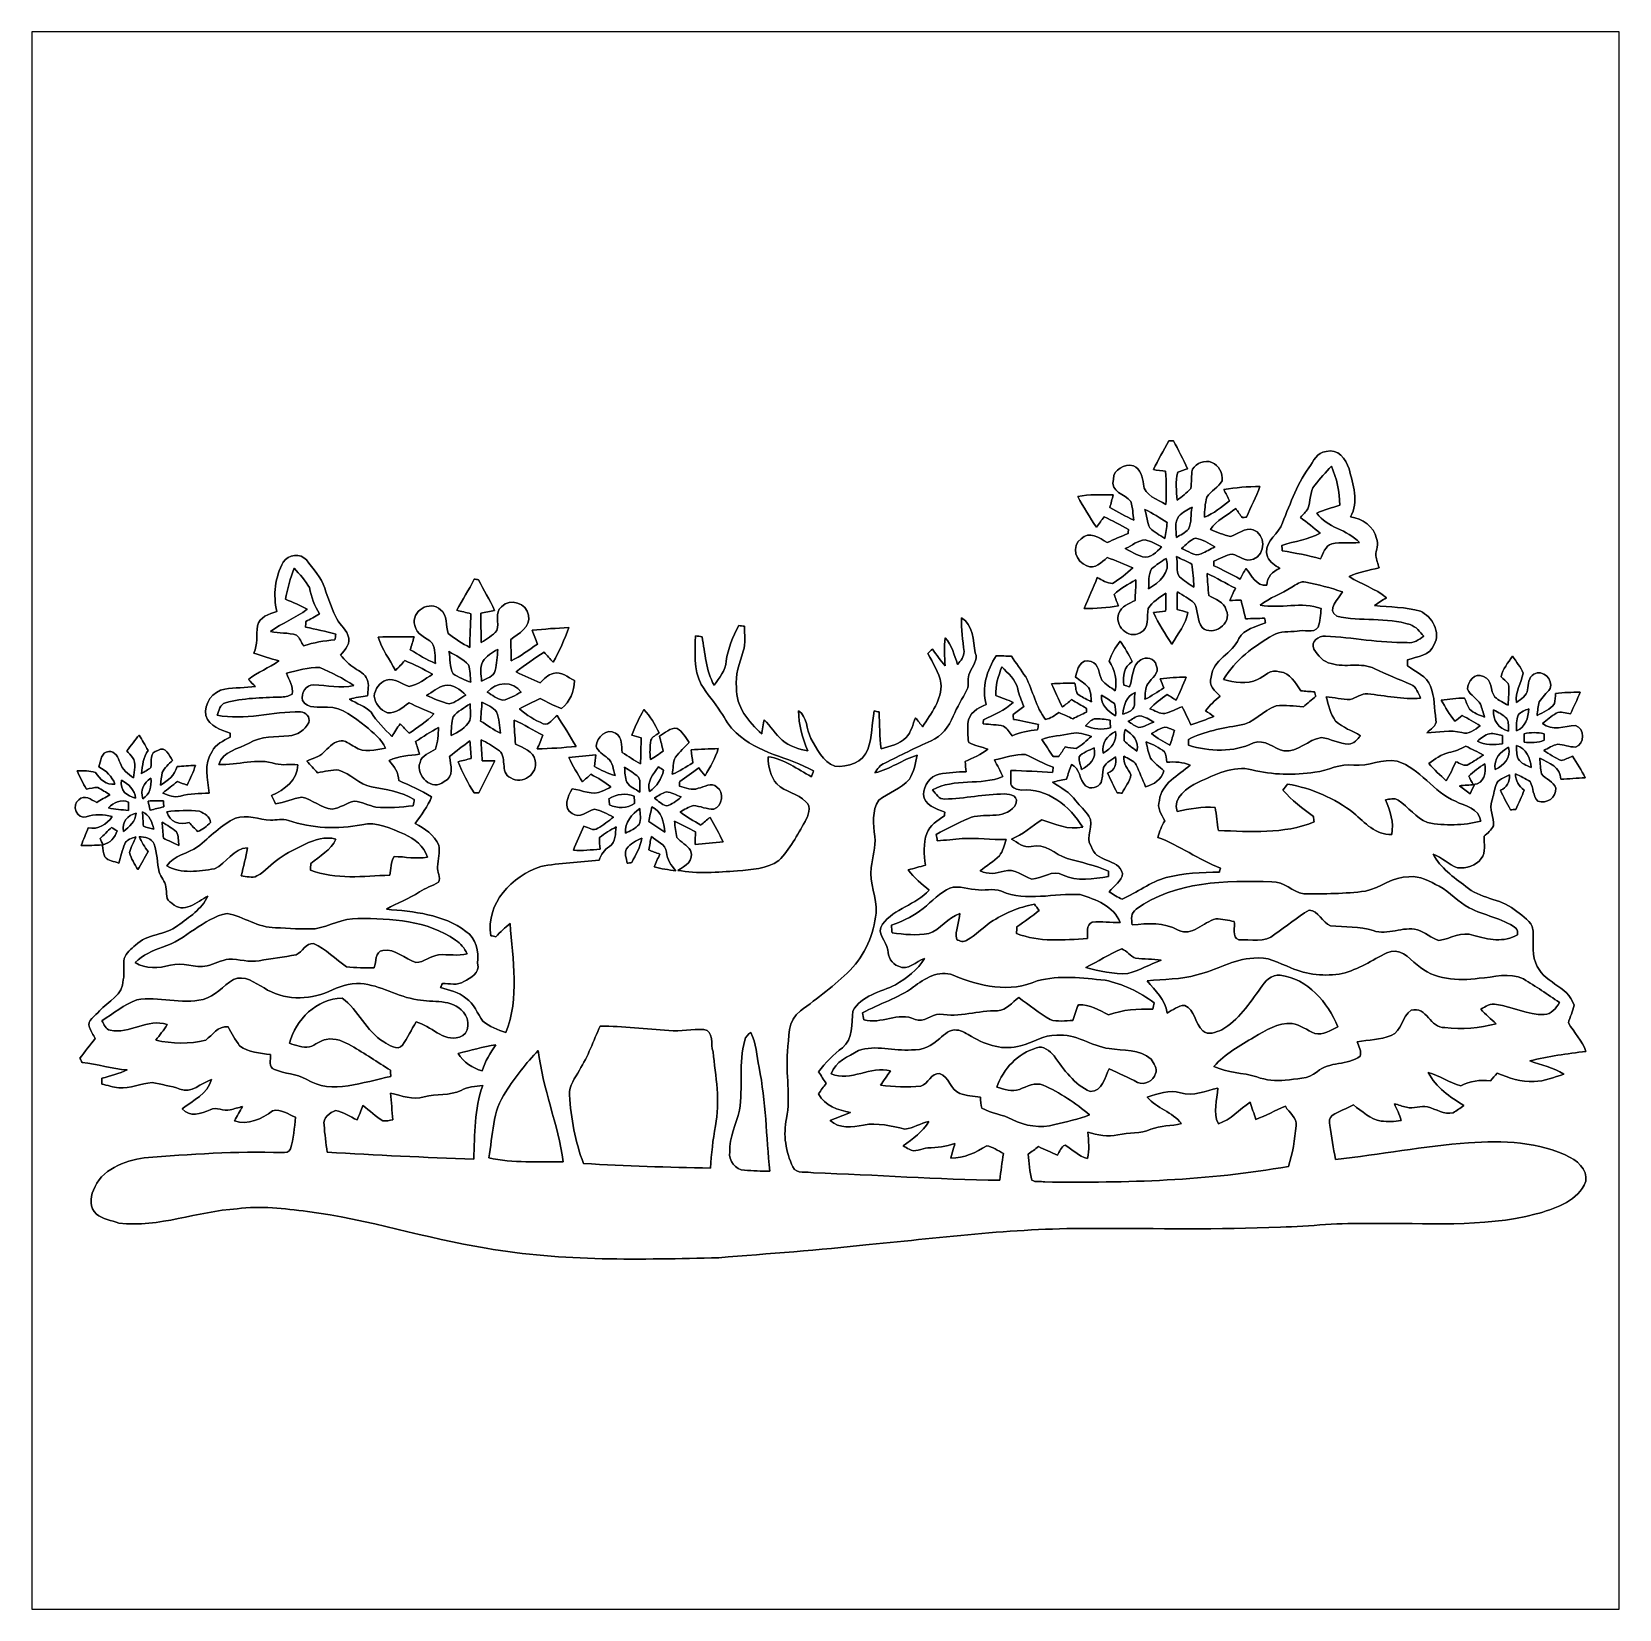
# Model space of a CAD drawing. Header units: centimetres. Extents: x -16.8 to 16.8, y -16.7 to 16.7.
import ezdxf

# ---------------------------------------------------------------- set-up
doc = ezdxf.new("R2010")
doc.units = ezdxf.units.CM
doc.header["$MEASUREMENT"] = 0
doc.layers.add('Layer 1', color=7, linetype='Continuous')

msp = doc.modelspace()

# ---------------------------------------------------------------- linework, layer by layer
at = {"layer": 'Layer 1', "color": 7}
for points, knots in [([(-16.77458, 16.66875), (-16.77458, 16.66875), (16.77458, 16.66875), (16.77458, 16.66875), (16.77458, 16.66875), (16.77458, 16.66875), (16.77458, -16.66875), (16.77458, -16.66875), (16.77458, -16.66875), (16.77458, -16.66875), (-16.77458, -16.66875), (-16.77458, -16.66875), (-16.77458, -16.66875), (-16.77458, -16.66875), (-16.77458, 16.66875), (-16.77458, 16.66875), (-16.77458, 16.66875), (-16.77458, 16.66875), (-16.77458, 16.66875), (-16.77458, 16.66875)], [0, 0, 0, 0, 0.16666667, 0.16666667, 0.16666667, 0.16666667, 0.33333333, 0.33333333, 0.33333333, 0.33333333, 0.5, 0.5, 0.5, 0.5, 0.66666667, 0.66666667, 0.66666667, 0.66666667, 1, 1, 1, 1]), ([(7.25382, 8.02252), (7.15222, 7.81614), (7.02592, 7.62317), (6.92891, 7.41468), (6.92891, 7.41468), (6.99311, 7.40622), (7.12188, 7.38999), (7.18608, 7.38187), (7.18608, 7.38187), (7.2069, 7.14692), (7.20019, 6.91162), (7.19455, 6.67632), (7.19455, 6.67632), (7.01922, 6.79097), (6.73876, 6.864), (6.7183, 7.10565), (6.7183, 7.10565), (6.70807, 7.25734), (6.6548, 7.4295), (6.50557, 7.49864), (6.50557, 7.49864), (6.32037, 7.53851), (6.08753, 7.41892), (6.08295, 7.21607), (6.08295, 7.21607), (6.0131, 6.93949), (6.32601, 6.90104), (6.45407, 6.74088), (6.45407, 6.74088), (6.49146, 6.61353), (6.49887, 6.47771), (6.51439, 6.34612), (6.51439, 6.34612), (6.34153, 6.4262), (6.17537, 6.52004), (6.00922, 6.61317), (6.00922, 6.61317), (6.03285, 6.70242), (6.05755, 6.79132), (6.08048, 6.88058), (6.08048, 6.88058), (5.83036, 6.87529), (5.57495, 6.90739), (5.32977, 6.84389), (5.32977, 6.84389), (5.45888, 6.62728), (5.58094, 6.40468), (5.72841, 6.19901), (5.72841, 6.19901), (5.78309, 6.27133), (5.8353, 6.34541), (5.88645, 6.42056), (5.88645, 6.42056), (6.06249, 6.33871), (6.23111, 6.2424), (6.40221, 6.15139), (6.40221, 6.15139), (6.4008, 6.12951), (6.39727, 6.08612), (6.39586, 6.0646), (6.39586, 6.0646), (6.24558, 6.00498), (6.09847, 5.93796), (5.95066, 5.8741), (5.95066, 5.8741), (5.79649, 5.97182), (5.56754, 6.12951), (5.40561, 5.95313), (5.40561, 5.95313), (5.17878, 5.79473), (5.29202, 5.46171), (5.5245, 5.38092), (5.5245, 5.38092), (5.69172, 5.30225), (5.83671, 5.46065), (5.95489, 5.55696), (5.95489, 5.55696), (6.13516, 5.48746), (6.31719, 5.42219), (6.49217, 5.34035), (6.49217, 5.34035), (6.36023, 5.2197), (6.22159, 5.10293), (6.06813, 5.01121), (6.06813, 5.01121), (5.94572, 5.01297), (5.84694, 5.08176), (5.74357, 5.13433), (5.74357, 5.13433), (5.65573, 4.91455), (5.55237, 4.70147), (5.46735, 4.48063), (5.46735, 4.48063), (5.71041, 4.47781), (5.95277, 4.50074), (6.19337, 4.53355), (6.19337, 4.53355), (6.16232, 4.61327), (6.12316, 4.69053), (6.1027, 4.77414), (6.1027, 4.77414), (6.22935, 4.90749), (6.39516, 4.99816), (6.55637, 5.08423), (6.55637, 5.08423), (6.56026, 4.93995), (6.54756, 4.79672), (6.54085, 4.65243), (6.54085, 4.65243), (6.41773, 4.57906), (6.25157, 4.52967), (6.19936, 4.38115), (6.19936, 4.38115), (6.09282, 4.13173), (6.39621, 3.81741), (6.65127, 3.96628), (6.65127, 3.96628), (6.85729, 4.058), (6.78004, 4.30495), (6.82025, 4.48098), (6.82025, 4.48098), (6.90809, 4.62209), (7.05802, 4.70888), (7.19032, 4.80342), (7.19032, 4.80342), (7.19349, 4.67783), (7.19032, 4.55224), (7.1882, 4.42666), (7.1882, 4.42666), (7.10142, 4.41607), (7.01463, 4.40514), (6.92856, 4.39279), (6.92856, 4.39279), (7.04779, 4.16419), (7.17444, 3.93912), (7.32049, 3.72604), (7.32049, 3.72604), (7.44149, 3.94229), (7.61894, 4.14761), (7.65881, 4.39632), (7.65881, 4.39632), (7.60201, 4.41184), (7.48877, 4.44359), (7.43197, 4.45911), (7.43197, 4.45911), (7.43303, 4.5526), (7.43444, 4.73957), (7.4355, 4.83306), (7.4355, 4.83306), (7.55721, 4.75474), (7.6895, 4.68842), (7.79639, 4.58929), (7.79639, 4.58929), (7.88176, 4.43195), (7.84825, 4.22628), (7.95937, 4.07811), (7.95937, 4.07811), (8.17986, 3.8795), (8.6039, 4.15784), (8.4709, 4.44817), (8.4709, 4.44817), (8.42751, 4.62139), (8.23807, 4.67748), (8.09872, 4.75298), (8.09872, 4.75298), (8.08602, 4.90961), (8.07297, 5.06624), (8.06415, 5.22323), (8.06415, 5.22323), (8.26629, 5.12374), (8.46279, 5.01368), (8.66246, 4.9089), (8.66246, 4.9089), (8.62259, 4.82247), (8.58202, 4.73675), (8.54322, 4.64961), (8.54322, 4.64961), (8.62259, 4.65279), (8.70232, 4.65526), (8.78276, 4.65772), (8.78276, 4.65772), (8.81486, 4.52579), (8.84555, 4.39385), (8.87871, 4.26156), (8.87871, 4.26156), (9.01171, 4.26755), (9.14365, 4.27214), (9.27735, 4.27461), (9.27735, 4.27461), (9.28299, 4.25097), (9.29393, 4.20335), (9.29957, 4.17971), (9.29957, 4.17971), (9.09849, 4.09152), (8.84872, 4.05059), (8.73266, 3.84316), (8.73266, 3.84316), (8.60213, 3.52249), (8.18127, 3.40431), (8.15128, 3.03036), (8.15128, 3.03036), (8.07579, 2.84974), (8.23207, 2.73368), (8.34037, 2.62608), (8.34037, 2.62608), (8.22431, 2.53683), (8.12165, 2.4324), (8.03204, 2.3174), (8.03204, 2.3174), (8.09061, 2.27753), (8.14987, 2.23838), (8.20949, 2.19922), (8.20949, 2.19922), (8.04721, 2.13854), (7.88635, 2.0761), (7.72336, 2.01895), (7.72336, 2.01895), (7.66586, 2.15018), (7.6013, 2.27824), (7.53498, 2.40489), (7.53498, 2.40489), (7.41221, 2.36044), (7.29756, 2.29306), (7.17091, 2.25989), (7.17091, 2.25989), (7.05767, 2.25108), (6.95748, 2.32339), (6.85588, 2.3622), (6.85588, 2.3622), (6.96348, 2.47791), (7.09401, 2.56787), (7.21854, 2.66488), (7.21854, 2.66488), (7.28204, 2.62396), (7.34589, 2.58304), (7.41116, 2.54423), (7.41116, 2.54423), (7.48347, 2.70581), (7.55932, 2.86597), (7.62176, 3.03177), (7.62176, 3.03177), (7.43832, 3.0286), (7.25558, 3.01625), (7.0739, 2.99367), (7.0739, 2.99367), (7.0993, 2.93017), (7.12505, 2.86702), (7.15081, 2.80317), (7.15081, 2.80317), (7.01922, 2.71992), (6.89151, 2.63031), (6.75111, 2.56187), (6.75111, 2.56187), (6.76487, 2.67018), (6.74546, 2.79541), (6.81531, 2.88784), (6.81531, 2.88784), (6.88763, 3.01378), (7.07425, 3.10833), (6.991, 3.28507), (6.991, 3.28507), (6.96136, 3.42336), (6.76875, 3.47451), (6.66115, 3.39372), (6.66115, 3.39372), (6.46606, 3.27695), (6.50275, 3.01308), (6.42549, 2.82646), (6.42549, 2.82646), (6.3948, 2.83492), (6.33342, 2.85256), (6.30273, 2.86138), (6.30273, 2.86138), (6.27627, 3.05294), (6.31049, 3.24873), (6.48194, 3.35844), (6.48194, 3.35844), (6.40468, 3.50696), (6.32636, 3.65584), (6.22653, 3.79024), (6.22653, 3.79024), (6.13375, 3.66042), (6.03603, 3.52566), (5.99616, 3.36868), (5.99616, 3.36868), (6.11717, 3.18382), (6.16726, 2.96016), (6.12246, 2.74144), (6.12246, 2.74144), (6.02403, 2.81058), (5.91996, 2.87761), (5.84024, 2.96827), (5.84024, 2.96827), (5.77356, 3.09351), (5.78591, 3.31435), (5.61411, 3.35668), (5.61411, 3.35668), (5.39291, 3.44311), (5.31389, 3.18452), (5.28285, 3.03212), (5.28285, 3.03212), (5.37527, 2.9591), (5.48287, 2.90054), (5.55942, 2.80917), (5.55942, 2.80917), (5.61058, 2.71921), (5.60881, 2.6102), (5.61834, 2.50966), (5.61834, 2.50966), (5.53085, 2.55305), (5.44195, 2.59468), (5.36222, 2.65042), (5.36222, 2.65042), (5.27614, 2.70334), (5.29308, 2.81834), (5.27226, 2.90336), (5.27226, 2.90336), (5.10646, 2.9023), (4.93959, 2.89736), (4.77485, 2.89137), (4.77485, 2.89137), (4.84858, 2.72591), (4.92795, 2.56223), (5.00556, 2.39783), (5.00556, 2.39783), (5.07224, 2.44863), (5.1368, 2.5019), (5.20171, 2.55482), (5.20171, 2.55482), (5.30507, 2.49132), (5.40914, 2.42993), (5.51462, 2.36855), (5.51462, 2.36855), (5.51497, 2.34844), (5.51533, 2.30893), (5.51568, 2.28918), (5.51568, 2.28918), (5.41867, 2.24473), (5.32271, 2.19816), (5.22817, 2.14842), (5.22817, 2.14842), (5.13045, 2.19463), (5.03237, 2.23908), (4.93289, 2.28036), (4.93289, 2.28036), (4.84364, 2.22603), (4.76003, 2.15089), (4.65243, 2.13783), (4.65243, 2.13783), (4.43689, 2.39466), (4.39138, 2.74638), (4.23051, 3.03318), (4.23051, 3.03318), (4.13244, 3.18135), (4.02872, 3.32528), (3.92924, 3.47204), (3.92924, 3.47204), (3.82376, 3.4738), (3.71122, 3.48015), (3.60786, 3.48015), (3.60786, 3.48015), (3.41101, 3.18135), (3.29142, 2.80317), (3.39584, 2.44934), (3.39584, 2.44934), (3.22121, 2.3809), (3.0159, 2.26342), (3.01061, 2.05317), (3.01061, 2.05317), (3.01096, 1.91946), (2.99932, 1.78294), (3.02577, 1.65135), (3.02577, 1.65135), (3.15242, 1.58115), (3.29706, 1.55469), (3.43323, 1.50601), (3.43323, 1.50601), (3.28789, 1.39136), (3.11467, 1.32292), (2.94922, 1.24425), (2.94922, 1.24425), (2.95734, 1.17299), (2.9658, 1.10137), (2.97533, 1.02941), (2.97533, 1.02941), (2.78447, 1.02517), (2.59292, 1.01671), (2.40559, 0.97649), (2.40559, 0.97649), (2.21015, 0.94156), (2.07574, 0.74083), (2.06975, 0.55139), (2.06975, 0.55139), (2.08456, 0.32385), (2.34139, 0.24624), (2.51919, 0.17886), (2.51919, 0.17886), (2.51848, 0.15875), (2.51777, 0.11853), (2.51707, 0.09807), (2.51707, 0.09807), (2.36714, 0.00388), (2.20768, -0.10089), (2.1403, -0.2734), (2.1403, -0.2734), (2.06446, -0.48648), (2.08315, -0.72425), (2.11067, -0.9465), (2.11067, -0.9465), (1.99002, -0.9779), (1.86902, -1.00753), (1.75013, -1.04458), (1.75013, -1.04458), (1.86796, -1.21426), (2.03412, -1.3395), (2.18969, -1.47285), (2.18969, -1.47285), (1.90959, -1.78223), (1.45521, -1.85808), (1.20262, -2.19146), (1.20262, -2.19146), (1.06327, -2.37596), (1.29434, -2.55023), (1.3148, -2.73332), (1.3148, -2.73332), (1.32539, -2.87937), (1.39206, -3.02754), (1.54199, -3.0794), (1.54199, -3.0794), (1.74166, -3.18206), (1.91452, -2.98133), (2.09021, -2.91289), (2.09021, -2.91289), (1.95086, -3.15807), (1.71485, -3.33163), (1.47638, -3.4731), (1.47638, -3.4731), (1.16805, -3.62797), (0.75001, -3.69288), (0.57926, -4.02872), (0.57926, -4.02872), (0.54434, -4.28413), (0.58314, -4.61927), (0.35948, -4.80236), (0.35948, -4.80236), (0.16404, -4.94277), (0.00176, -5.11881), (-0.14499, -5.3086), (-0.14499, -5.3086), (-0.0949, -5.39256), (-0.04233, -5.47511), (0.01199, -5.5566), (0.01199, -5.5566), (-0.04198, -5.62963), (-0.09525, -5.70301), (-0.14852, -5.77674), (-0.14852, -5.77674), (-0.01799, -6.03568), (0.26599, -6.11752), (0.52634, -6.17079), (0.52634, -6.17079), (0.38417, -6.2297), (0.23848, -6.28121), (0.09596, -6.33942), (0.09596, -6.33942), (0.29175, -6.51545), (0.56339, -6.48547), (0.80398, -6.43537), (0.80398, -6.43537), (1.09855, -6.37857), (1.39277, -6.46112), (1.67922, -6.52074), (1.67922, -6.52074), (1.8542, -6.50205), (2.01154, -6.40151), (2.18264, -6.35917), (2.18264, -6.35917), (2.05846, -6.58319), (1.84362, -6.72747), (1.6443, -6.87776), (1.6443, -6.87776), (1.68381, -6.90174), (1.72367, -6.92644), (1.7653, -6.94831), (1.7653, -6.94831), (1.89124, -7.02663), (2.03094, -6.9275), (2.16288, -6.91868), (2.16288, -6.91868), (2.35726, -6.91233), (2.55094, -6.88869), (2.73614, -6.82731), (2.73614, -6.82731), (2.70475, -6.93032), (2.67441, -7.03368), (2.64971, -7.13881), (2.64971, -7.13881), (2.92559, -7.13034), (3.17994, -7.02275), (3.40713, -6.87317), (3.40713, -6.87317), (3.53554, -6.89751), (3.6449, -6.97689), (3.75885, -7.03686), (3.75885, -7.03686), (3.73309, -7.22559), (3.70734, -7.41433), (3.68335, -7.60412), (3.68335, -7.60412), (2.37067, -7.58825), (1.06116, -7.48559), (-0.25083, -7.44679), (-0.25083, -7.44679), (-0.39017, -7.40586), (-0.61172, -7.48383), (-0.68933, -7.3219), (-0.68933, -7.3219), (-0.84138, -7.00511), (-0.89747, -6.64281), (-0.82444, -6.29673), (-0.82444, -6.29673), (-0.73343, -5.82895), (-0.84243, -5.35517), (-0.80469, -4.88421), (-0.80469, -4.88421), (-0.768, -4.59211), (-0.80751, -4.2164), (-0.53023, -4.02414), (-0.53023, -4.02414), (-0.16757, -3.75426), (0.19756, -3.48333), (0.51858, -3.16371), (0.51858, -3.16371), (0.83926, -2.84268), (1.01812, -2.40277), (1.06751, -1.95615), (1.06751, -1.95615), (1.10349, -1.62807), (0.91264, -1.32221), (0.9652, -0.99519), (0.9652, -0.99519), (0.98743, -0.77576), (1.06962, -0.55951), (1.04246, -0.33726), (1.04246, -0.33726), (1.01424, -0.08537), (0.97578, 0.20673), (1.1243, 0.42827), (1.1243, 0.42827), (1.33526, 0.58138), (1.59561, 0.67239), (1.772, 0.87313), (1.772, 0.87313), (1.87396, 1.02341), (1.89548, 1.21109), (1.93993, 1.38218), (1.93993, 1.38218), (1.63019, 1.2827), (1.36031, 1.08691), (1.04422, 1.00471), (1.04422, 1.00471), (1.09679, 1.08867), (1.15394, 1.17722), (1.25307, 1.21179), (1.25307, 1.21179), (1.57656, 1.37407), (1.89936, 1.53741), (2.23026, 1.68487), (2.23026, 1.68487), (2.45286, 1.77835), (2.60879, 1.98649), (2.69734, 2.20557), (2.69734, 2.20557), (2.78059, 2.39854), (2.89454, 2.57563), (2.98909, 2.7626), (2.98909, 2.7626), (3.048, 2.87549), (2.98556, 3.01308), (3.04906, 3.12455), (3.04906, 3.12455), (3.09951, 3.26108), (3.23109, 3.38631), (3.16477, 3.54506), (3.16477, 3.54506), (3.12208, 3.8033), (3.12349, 4.13103), (2.87338, 4.28378), (2.87338, 4.28378), (2.86597, 4.04354), (2.90442, 3.80647), (2.92735, 3.56799), (2.92735, 3.56799), (2.93511, 3.4611), (2.85291, 3.37891), (2.79294, 3.29988), (2.79294, 3.29988), (2.7178, 3.49285), (2.67582, 3.70699), (2.53048, 3.86362), (2.53048, 3.86362), (2.49308, 3.66571), (2.52271, 3.46498), (2.52801, 3.26602), (2.52801, 3.26602), (2.43064, 3.37891), (2.3495, 3.50414), (2.25919, 3.62232), (2.25919, 3.62232), (2.22744, 3.59198), (2.19604, 3.56164), (2.16464, 3.53095), (2.16464, 3.53095), (2.2673, 3.32775), (2.39818, 3.13161), (2.44016, 2.90442), (2.44016, 2.90442), (2.4705, 2.55094), (2.22356, 2.26413), (2.05176, 1.98049), (2.05176, 1.98049), (2.00166, 2.04435), (1.95298, 2.10926), (1.90288, 2.17276), (1.90288, 2.17276), (1.84644, 2.02953), (1.81116, 1.87008), (1.70533, 1.75295), (1.70533, 1.75295), (1.56245, 1.61431), (1.35996, 1.56704), (1.17475, 1.51518), (1.17475, 1.51518), (1.14194, 1.77306), (1.14406, 2.03447), (1.13065, 2.29341), (1.13065, 2.29341), (1.10561, 2.29905), (1.05551, 2.31069), (1.03082, 2.31634), (1.03082, 2.31634), (0.97861, 2.04646), (0.98496, 1.76354), (0.89711, 1.50142), (0.89711, 1.50142), (0.7941, 1.22802), (0.46814, 1.12466), (0.19932, 1.14512), (0.19932, 1.14512), (-0.05786, 1.24707), (-0.18309, 1.5113), (-0.30833, 1.73637), (-0.30833, 1.73637), (-0.40816, 1.92546), (-0.37783, 2.18899), (-0.57221, 2.31987), (-0.57221, 2.31987), (-0.56691, 2.02389), (-0.48542, 1.74025), (-0.37183, 1.47038), (-0.37183, 1.47038), (-0.56339, 1.51059), (-0.76412, 1.56281), (-0.91334, 1.69651), (-0.91334, 1.69651), (-1.05833, 1.82598), (-1.16029, 1.99461), (-1.29787, 2.13078), (-1.29787, 2.13078), (-1.31057, 2.05564), (-1.33562, 1.90465), (-1.34832, 1.82915), (-1.34832, 1.82915), (-1.62313, 2.08456), (-1.89689, 2.40877), (-1.88278, 2.80599), (-1.88278, 2.80599), (-1.91206, 3.07446), (-1.81928, 3.3274), (-1.73919, 3.57717), (-1.73919, 3.57717), (-1.67781, 3.74756), (-1.71274, 3.92994), (-1.71415, 4.10598), (-1.71415, 4.10598), (-1.74378, 4.10916), (-1.8034, 4.11515), (-1.83303, 4.11833), (-1.83303, 4.11833), (-1.96356, 3.88514), (-2.05952, 3.63361), (-2.09938, 3.36868), (-2.09938, 3.36868), (-2.10256, 3.16336), (-2.25072, 3.01872), (-2.35373, 2.85891), (-2.35373, 2.85891), (-2.52906, 3.17006), (-2.546, 3.53766), (-2.60773, 3.88232), (-2.60773, 3.88232), (-2.65359, 3.88938), (-2.69946, 3.89608), (-2.74532, 3.90243), (-2.74532, 3.90243), (-2.76013, 3.56059), (-2.79224, 3.18911), (-2.62537, 2.8762), (-2.62537, 2.8762), (-2.50402, 2.67406), (-2.34386, 2.49802), (-2.21756, 2.2987), (-2.21756, 2.2987), (-2.11631, 2.14418), (-2.02988, 1.97485), (-1.8856, 1.85349), (-1.8856, 1.85349), (-1.43404, 1.41499), (-0.78458, 1.34549), (-0.25153, 1.04916), (-0.25153, 1.04916), (-0.26282, 1.01847), (-0.28575, 0.95638), (-0.29739, 0.92534), (-0.29739, 0.92534), (-0.59443, 1.08162), (-0.86536, 1.30387), (-1.21073, 1.34691), (-1.21073, 1.34691), (-1.21214, 1.143), (-1.16346, 0.93028), (-1.02764, 0.77188), (-1.02764, 0.77188), (-0.85549, 0.59937), (-0.58632, 0.57256), (-0.41451, 0.39758), (-0.41451, 0.39758), (-0.28434, 0.2854), (-0.36654, 0.10372), (-0.43145, -0.02223), (-0.43145, -0.02223), (-0.59761, -0.30868), (-0.75353, -0.60748), (-0.98531, -0.84843), (-0.98531, -0.84843), (-1.24143, -1.0287), (-1.56422, -1.03329), (-1.86302, -1.06468), (-1.86302, -1.06468), (-2.28036, -1.08973), (-2.70581, -1.13489), (-3.11961, -1.05339), (-3.11961, -1.05339), (-2.9718, -0.96696), (-2.76578, -0.84702), (-2.85115, -0.63394), (-2.85115, -0.63394), (-2.92911, -0.52388), (-3.05188, -0.45649), (-3.14149, -0.35772), (-3.14149, -0.35772), (-3.16865, -0.24483), (-3.17959, -0.13159), (-3.19017, -0.01693), (-3.19017, -0.01693), (-3.03883, -0.08431), (-2.89348, -0.16369), (-2.74461, -0.23813), (-2.74461, -0.23813), (-2.75131, -0.3242), (-2.75237, -0.41804), (-2.75661, -0.50624), (-2.75661, -0.50624), (-2.55799, -0.49354), (-2.36079, -0.4699), (-2.16218, -0.45156), (-2.16218, -0.45156), (-2.24684, -0.27481), (-2.34985, -0.1076), (-2.43981, 0.06632), (-2.43981, 0.06632), (-2.50684, 0.01341), (-2.5714, -0.04233), (-2.63631, -0.09807), (-2.63631, -0.09807), (-2.78377, -0.00741), (-2.93688, 0.07585), (-3.07446, 0.18133), (-3.07446, 0.18133), (-2.98274, 0.2286), (-2.89313, 0.28575), (-2.79259, 0.31433), (-2.79259, 0.31433), (-2.64478, 0.30939), (-2.50896, 0.22966), (-2.35726, 0.23777), (-2.35726, 0.23777), (-2.18158, 0.31115), (-2.13325, 0.59337), (-2.29411, 0.70626), (-2.29411, 0.70626), (-2.40841, 0.81209), (-2.56293, 0.70873), (-2.69205, 0.6798), (-2.69205, 0.6798), (-2.82293, 0.62265), (-2.95804, 0.69779), (-3.08575, 0.72566), (-3.08575, 0.72566), (-3.08469, 0.75001), (-3.08257, 0.79869), (-3.08151, 0.82303), (-3.08151, 0.82303), (-2.94605, 0.91652), (-2.8134, 1.01459), (-2.67864, 1.11054), (-2.67864, 1.11054), (-2.6349, 1.05516), (-2.5908, 1.00048), (-2.546, 0.9458), (-2.546, 0.9458), (-2.43523, 1.12818), (-2.3308, 1.31621), (-2.26519, 1.52012), (-2.26519, 1.52012), (-2.45569, 1.51483), (-2.64654, 1.50213), (-2.83633, 1.49366), (-2.83633, 1.49366), (-2.82893, 1.40476), (-2.81481, 1.30951), (-2.80564, 1.2192), (-2.80564, 1.2192), (-2.94675, 1.13312), (-3.08328, 1.03823), (-3.23709, 0.97649), (-3.23709, 0.97649), (-3.21522, 1.09608), (-3.2318, 1.23014), (-3.16971, 1.33773), (-3.16971, 1.33773), (-3.08434, 1.45098), (-2.97815, 1.54587), (-2.88361, 1.65135), (-2.88361, 1.65135), (-2.96263, 1.75295), (-3.02048, 1.8796), (-3.13443, 1.94733), (-3.13443, 1.94733), (-3.28613, 1.96779), (-3.38949, 1.84856), (-3.50908, 1.78329), (-3.50908, 1.78329), (-3.48121, 1.67816), (-3.4544, 1.57304), (-3.43006, 1.4672), (-3.43006, 1.4672), (-3.51861, 1.40617), (-3.60398, 1.33879), (-3.70134, 1.29223), (-3.70134, 1.29223), (-3.71687, 1.42593), (-3.70769, 1.56139), (-3.69429, 1.69474), (-3.69429, 1.69474), (-3.66501, 1.77412), (-3.57434, 1.80446), (-3.51331, 1.85455), (-3.51331, 1.85455), (-3.60856, 2.026), (-3.69746, 2.20416), (-3.83716, 2.34421), (-3.83716, 2.34421), (-3.93524, 2.17064), (-4.02414, 1.99143), (-4.09328, 1.80411), (-4.09328, 1.80411), (-4.02766, 1.78611), (-3.96169, 1.76742), (-3.89608, 1.74837), (-3.89608, 1.74837), (-3.89925, 1.61008), (-3.9056, 1.3335), (-3.90913, 1.19556), (-3.90913, 1.19556), (-4.04001, 1.27388), (-4.16842, 1.35678), (-4.29754, 1.43757), (-4.29754, 1.43757), (-4.31059, 1.58044), (-4.29366, 1.76036), (-4.43794, 1.84221), (-4.43794, 1.84221), (-4.61786, 1.96638), (-4.83729, 1.75577), (-4.84787, 1.57233), (-4.84787, 1.57233), (-4.81295, 1.45239), (-4.69265, 1.39277), (-4.6041, 1.31692), (-4.6041, 1.31692), (-4.48592, 1.23508), (-4.49086, 1.07315), (-4.44712, 0.94827), (-4.44712, 0.94827), (-4.60128, 0.99236), (-4.7438, 1.06609), (-4.88527, 1.13877), (-4.88527, 1.13877), (-4.87433, 1.22273), (-4.86339, 1.30634), (-4.85281, 1.38994), (-4.85281, 1.38994), (-5.04261, 1.36666), (-5.23346, 1.35114), (-5.42325, 1.33068), (-5.42325, 1.33068), (-5.34317, 1.15182), (-5.23628, 0.98707), (-5.13821, 0.81774), (-5.13821, 0.81774), (-5.07788, 0.87066), (-5.01791, 0.92322), (-4.95759, 0.97578), (-4.95759, 0.97578), (-4.81048, 0.89782), (-4.66337, 0.81739), (-4.53637, 0.70803), (-4.53637, 0.70803), (-4.59705, 0.67839), (-4.65737, 0.6477), (-4.71911, 0.62018), (-4.71911, 0.62018), (-4.91913, 0.50976), (-5.14809, 0.65123), (-5.35305, 0.6671), (-5.35305, 0.6671), (-5.44865, 0.51611), (-5.55096, 0.2607), (-5.35728, 0.1457), (-5.35728, 0.1457), (-5.19113, 0.03881), (-5.03873, 0.1905), (-4.88456, 0.23636), (-4.88456, 0.23636), (-4.73992, 0.21202), (-4.60904, 0.13653), (-4.47957, 0.06985), (-4.47957, 0.06985), (-4.58752, -0.01199), (-4.69512, -0.0949), (-4.81083, -0.1651), (-4.81083, -0.1651), (-4.90608, -0.23178), (-5.01086, -0.14429), (-5.1054, -0.12277), (-5.1054, -0.12277), (-5.18654, -0.28787), (-5.26274, -0.45579), (-5.328, -0.62794), (-5.328, -0.62794), (-5.13856, -0.6417), (-4.94983, -0.62018), (-4.76109, -0.60396), (-4.76109, -0.60396), (-4.76744, -0.52317), (-4.78578, -0.44238), (-4.77696, -0.3616), (-4.77696, -0.3616), (-4.66972, -0.27093), (-4.54554, -0.20144), (-4.42313, -0.13264), (-4.42313, -0.13264), (-4.44782, -0.27164), (-4.4196, -0.46531), (-4.56636, -0.54716), (-4.56636, -0.54716), (-4.67395, -0.61524), (-4.73922, -0.72496), (-4.78578, -0.84067), (-4.78578, -0.84067), (-5.19712, -0.87912), (-5.61199, -0.89359), (-6.01839, -0.9712), (-6.01839, -0.9712), (-6.62164, -1.17616), (-7.18891, -1.74766), (-7.07002, -2.43452), (-7.07002, -2.43452), (-7.04462, -2.43981), (-6.99347, -2.45039), (-6.96807, -2.45569), (-6.96807, -2.45569), (-6.86929, -2.36114), (-6.77333, -2.26377), (-6.6675, -2.17699), (-6.6675, -2.17699), (-6.61176, -2.94076), (-6.45936, -3.74967), (-6.75781, -4.48239), (-6.75781, -4.48239), (-6.92609, -4.42101), (-7.10177, -4.35998), (-7.24006, -4.24321), (-7.24006, -4.24321), (-7.36318, -4.0827), (-7.41645, -3.86574), (-7.60271, -3.75814), (-7.60271, -3.75814), (-7.75018, -3.62338), (-7.9502, -3.58669), (-8.13435, -3.53131), (-8.13435, -3.53131), (-8.122, -3.50273), (-8.1093, -3.47416), (-8.0966, -3.44593), (-8.0966, -3.44593), (-7.94526, -3.43817), (-7.77593, -3.49673), (-7.64258, -3.40289), (-7.64258, -3.40289), (-7.50111, -3.32176), (-7.29298, -3.22721), (-7.35224, -3.01554), (-7.35224, -3.01554), (-7.3279, -2.77178), (-7.38152, -2.48814), (-7.60024, -2.3435), (-7.60024, -2.3435), (-8.07967, -1.97979), (-8.70091, -1.92158), (-9.28088, -1.87607), (-9.28088, -1.87607), (-9.05581, -1.73743), (-8.79828, -1.65947), (-8.58167, -1.50707), (-8.58167, -1.50707), (-8.45891, -1.41817), (-8.30368, -1.3903), (-8.17951, -1.30493), (-8.17951, -1.30493), (-8.12059, -1.20121), (-8.21196, -1.08656), (-8.20067, -0.97649), (-8.20067, -0.97649), (-8.18303, -0.82444), (-8.14246, -0.6731), (-8.1728, -0.51823), (-8.1728, -0.51823), (-8.26735, -0.30057), (-8.47302, -0.17145), (-8.67234, -0.06174), (-8.67234, -0.06174), (-8.54181, 0.11642), (-8.40211, 0.29245), (-8.32661, 0.50271), (-8.32661, 0.50271), (-8.54886, 0.63253), (-8.7817, 0.74189), (-9.01806, 0.84279), (-9.01806, 0.84279), (-9.01629, 1.01036), (-9.11825, 1.14406), (-9.22196, 1.26647), (-9.22196, 1.26647), (-9.02476, 1.37089), (-8.79651, 1.36701), (-8.58026, 1.39912), (-8.58026, 1.39912), (-8.60672, 1.48943), (-8.63459, 1.57939), (-8.66316, 1.66899), (-8.66316, 1.66899), (-8.503, 1.772), (-8.34284, 1.87572), (-8.17668, 1.96885), (-8.17668, 1.96885), (-8.18727, 1.81504), (-8.19009, 1.65382), (-8.24548, 1.50883), (-8.24548, 1.50883), (-8.35237, 1.41464), (-8.5411, 1.38818), (-8.56897, 1.22484), (-8.56897, 1.22484), (-8.67692, 0.94933), (-8.30086, 0.60113), (-8.05921, 0.82762), (-8.05921, 0.82762), (-7.83237, 0.92004), (-7.92515, 1.17122), (-7.94385, 1.35326), (-7.94385, 1.35326), (-7.80133, 1.46262), (-7.66339, 1.57833), (-7.51664, 1.68204), (-7.51664, 1.68204), (-7.50253, 1.55822), (-7.49547, 1.43616), (-7.48665, 1.31128), (-7.48665, 1.31128), (-7.57908, 1.28623), (-7.67186, 1.26506), (-7.76464, 1.24248), (-7.76464, 1.24248), (-7.67786, 1.00965), (-7.55615, 0.79304), (-7.42456, 0.58314), (-7.42456, 0.58314), (-7.39916, 0.58349), (-7.34907, 0.58385), (-7.32402, 0.5842), (-7.32402, 0.5842), (-7.21678, 0.81209), (-7.09507, 1.03258), (-6.98959, 1.26153), (-6.98959, 1.26153), (-7.07849, 1.26294), (-7.16703, 1.26048), (-7.25558, 1.25836), (-7.25558, 1.25836), (-7.2644, 1.40758), (-7.27251, 1.55787), (-7.27816, 1.70603), (-7.27816, 1.70603), (-7.15504, 1.65065), (-7.03933, 1.58044), (-6.93173, 1.4986), (-6.93173, 1.4986), (-6.69608, 1.37654), (-6.90457, 1.00789), (-6.65092, 0.89817), (-6.65092, 0.89817), (-6.40644, 0.74295), (-6.0646, 0.99201), (-6.13692, 1.26647), (-6.13692, 1.26647), (-6.17608, 1.4672), (-6.38951, 1.53388), (-6.54861, 1.61466), (-6.54861, 1.61466), (-6.56731, 1.78294), (-6.57684, 1.95263), (-6.58001, 2.12161), (-6.58001, 2.12161), (-6.37117, 2.02706), (-6.17396, 1.90888), (-5.97182, 1.80093), (-5.97182, 1.80093), (-6.00992, 1.70533), (-6.05155, 1.61149), (-6.09141, 1.51659), (-6.09141, 1.51659), (-5.81625, 1.51448), (-5.54214, 1.54376), (-5.26768, 1.56139), (-5.26768, 1.56139), (-5.40032, 1.78223), (-5.53403, 2.00237), (-5.67408, 2.21827), (-5.67408, 2.21827), (-5.76404, 2.15477), (-5.83741, 2.00166), (-5.96547, 2.04435), (-5.96547, 2.04435), (-6.14645, 2.12584), (-6.32072, 2.22638), (-6.46959, 2.35832), (-6.46959, 2.35832), (-6.32389, 2.43381), (-6.17679, 2.50754), (-6.02933, 2.57986), (-6.02933, 2.57986), (-5.88398, 2.50049), (-5.73687, 2.42394), (-5.58059, 2.36714), (-5.58059, 2.36714), (-5.40314, 2.51636), (-5.30578, 2.72344), (-5.30789, 2.95557), (-5.30789, 2.95557), (-5.44936, 3.02295), (-5.57918, 3.16442), (-5.7531, 3.10656), (-5.7531, 3.10656), (-5.86987, 3.08398), (-5.94854, 2.98768), (-6.03109, 2.91112), (-6.03109, 2.91112), (-6.1976, 2.98979), (-6.36834, 3.05929), (-6.53415, 3.13972), (-6.53415, 3.13972), (-6.35, 3.29424), (-6.14539, 3.4223), (-5.94889, 3.55988), (-5.94889, 3.55988), (-5.88539, 3.48721), (-5.82119, 3.41559), (-5.75557, 3.34469), (-5.75557, 3.34469), (-5.62504, 3.57823), (-5.51356, 3.8227), (-5.42749, 4.07599), (-5.42749, 4.07599), (-5.68431, 4.06435), (-5.94078, 4.04848), (-6.19619, 4.01884), (-6.19619, 4.01884), (-6.16373, 3.92077), (-6.12493, 3.82482), (-6.08753, 3.72851), (-6.08753, 3.72851), (-6.26992, 3.60786), (-6.44349, 3.47133), (-6.64139, 3.37538), (-6.64139, 3.37538), (-6.64492, 3.52566), (-6.6481, 3.67524), (-6.65021, 3.82482), (-6.65021, 3.82482), (-6.48476, 3.94935), (-6.21947, 4.08658), (-6.27627, 4.33599), (-6.27627, 4.33599), (-6.30837, 4.59246), (-6.67032, 4.70923), (-6.84706, 4.51838), (-6.84706, 4.51838), (-7.0037, 4.39314), (-6.88869, 4.17759), (-6.94337, 4.01179), (-6.94337, 4.01179), (-7.03968, 3.91195), (-7.15539, 3.83293), (-7.27569, 3.76449), (-7.27569, 3.76449), (-7.28098, 3.97087), (-7.28274, 4.17689), (-7.28451, 4.38256), (-7.28451, 4.38256), (-7.18714, 4.40126), (-7.09013, 4.42101), (-6.99276, 4.44006), (-6.99276, 4.44006), (-7.09119, 4.66407), (-7.22842, 4.86833), (-7.33531, 5.08811), (-7.33531, 5.08811), (-7.35683, 5.09094), (-7.39987, 5.09658), (-7.42139, 5.0994), (-7.42139, 5.0994), (-7.54063, 4.87751), (-7.67151, 4.66196), (-7.79427, 4.44183), (-7.79427, 4.44183), (-7.69479, 4.41784), (-7.59425, 4.39632), (-7.49512, 4.37021), (-7.49512, 4.37021), (-7.50429, 4.1335), (-7.51593, 3.89643), (-7.51417, 3.65936), (-7.51417, 3.65936), (-7.67856, 3.73662), (-7.83026, 3.83893), (-7.97278, 3.95041), (-7.97278, 3.95041), (-8.03839, 4.11727), (-7.96537, 4.3367), (-8.13823, 4.45523), (-8.13823, 4.45523), (-8.35625, 4.66866), (-8.77076, 4.42207), (-8.67798, 4.12433), (-8.67798, 4.12433), (-8.65611, 3.92324), (-8.43739, 3.87138), (-8.3125, 3.75109), (-8.3125, 3.75109), (-8.2356, 3.62585), (-8.25676, 3.46287), (-8.24124, 3.32105), (-8.24124, 3.32105), (-8.42963, 3.39619), (-8.60072, 3.50591), (-8.77464, 3.60856), (-8.77464, 3.60856), (-8.74713, 3.69923), (-8.71996, 3.78989), (-8.69597, 3.88161), (-8.69597, 3.88161), (-8.94786, 3.87667), (-9.19974, 3.88444), (-9.45162, 3.87773), (-9.45162, 3.87773), (-9.37719, 3.62056), (-9.21103, 3.40466), (-9.08861, 3.16936), (-9.08861, 3.16936), (-9.02053, 3.23709), (-8.95562, 3.308), (-8.89106, 3.37891), (-8.89106, 3.37891), (-8.69139, 3.29671), (-8.49806, 3.19969), (-8.30862, 3.09527), (-8.30862, 3.09527), (-8.45644, 2.98133), (-8.6166, 2.87867), (-8.79828, 2.82857), (-8.79828, 2.82857), (-8.95668, 2.88466), (-9.09884, 3.01907), (-9.28123, 2.96792), (-9.28123, 2.96792), (-9.4234, 2.91959), (-9.52288, 2.77424), (-9.53841, 2.62819), (-9.53841, 2.62819), (-9.51971, 2.47438), (-9.40364, 2.32869), (-9.25689, 2.27753), (-9.25689, 2.27753), (-9.07344, 2.26307), (-8.93833, 2.39148), (-8.79969, 2.48673), (-8.79969, 2.48673), (-8.62683, 2.40383), (-8.45009, 2.32904), (-8.27476, 2.25143), (-8.27476, 2.25143), (-8.42821, 2.09021), (-8.6166, 1.9685), (-8.79898, 1.84291), (-8.79898, 1.84291), (-8.86213, 1.91135), (-8.92563, 1.97908), (-8.9916, 2.0447), (-8.9916, 2.0447), (-9.0491, 1.95509), (-9.10625, 1.86443), (-9.16411, 1.77447), (-9.16411, 1.77447), (-9.32251, 1.93675), (-9.48584, 2.09585), (-9.60332, 2.29164), (-9.60332, 2.29164), (-9.73243, 2.41406), (-9.90812, 2.4705), (-10.0584, 2.56223), (-10.0584, 2.56223), (-9.93422, 2.59962), (-9.80546, 2.61444), (-9.67705, 2.63172), (-9.67705, 2.63172), (-9.66823, 2.74814), (-9.64212, 2.86914), (-9.68375, 2.98238), (-9.68375, 2.98238), (-9.72891, 3.10092), (-9.84814, 3.15489), (-9.94798, 3.21698), (-9.94798, 3.21698), (-10.06828, 3.28507), (-10.15259, 3.39725), (-10.24925, 3.49285), (-10.24925, 3.49285), (-10.15048, 3.60962), (-10.0203, 3.74474), (-10.09156, 3.91583), (-10.09156, 3.91583), (-10.15259, 4.06647), (-10.29264, 4.16736), (-10.35614, 4.31694), (-10.35614, 4.31694), (-10.44011, 4.51026), (-10.51772, 4.70641), (-10.58263, 4.90679), (-10.58263, 4.90679), (-10.65565, 5.1375), (-10.82993, 5.31601), (-10.97033, 5.50686), (-10.97033, 5.50686), (-11.08992, 5.65362), (-11.36403, 5.6201), (-11.45787, 5.46065), (-11.45787, 5.46065), (-11.63532, 5.14315), (-11.67553, 4.76885), (-11.59686, 4.41748), (-11.59686, 4.41748), (-11.76338, 4.36915), (-11.9567, 4.30142), (-12.00503, 4.11092), (-12.00503, 4.11092), (-12.03008, 3.91936), (-11.99727, 3.71898), (-12.07841, 3.5366), (-12.07841, 3.5366), (-11.9059, 3.47521), (-11.72951, 3.42829), (-11.55559, 3.37079), (-11.55559, 3.37079), (-11.75632, 3.21839), (-12.00573, 3.14537), (-12.19623, 2.97815), (-12.19623, 2.97815), (-12.14543, 2.92876), (-12.09428, 2.87937), (-12.04489, 2.82857), (-12.04489, 2.82857), (-12.2615, 2.81058), (-12.47916, 2.80529), (-12.69471, 2.77707), (-12.69471, 2.77707), (-12.94624, 2.73332), (-13.14556, 2.47191), (-13.09405, 2.21615), (-13.09405, 2.21615), (-13.01609, 1.9872), (-12.78184, 1.91594), (-12.57794, 1.84326), (-12.57794, 1.84326), (-12.579, 1.82245), (-12.58111, 1.78012), (-12.58217, 1.75895), (-12.58217, 1.75895), (-12.72611, 1.68593), (-12.88662, 1.61219), (-12.96388, 1.46085), (-12.96388, 1.46085), (-13.1512, 1.2005), (-13.04996, 0.87207), (-13.02526, 0.57891), (-13.02526, 0.57891), (-13.22811, 0.5648), (-13.43519, 0.5782), (-13.63169, 0.51576), (-13.63169, 0.51576), (-13.7601, 0.47131), (-13.8878, 0.53446), (-14.00669, 0.57856), (-14.00669, 0.57856), (-13.90403, 0.66181), (-13.7989, 0.74224), (-13.69483, 0.82338), (-13.69483, 0.82338), (-13.6271, 0.79798), (-13.55937, 0.77223), (-13.49093, 0.74754), (-13.49093, 0.74754), (-13.4239, 0.88336), (-13.36252, 1.022), (-13.31313, 1.16522), (-13.31313, 1.16522), (-13.44401, 1.15817), (-13.57418, 1.149), (-13.70436, 1.13806), (-13.70436, 1.13806), (-13.75445, 0.9585), (-13.89592, 0.83573), (-14.05467, 0.75001), (-14.05467, 0.75001), (-14.04549, 0.83891), (-14.03315, 0.9271), (-14.01763, 1.01459), (-14.01763, 1.01459), (-13.96859, 1.11654), (-13.87687, 1.18886), (-13.80208, 1.27071), (-13.80208, 1.27071), (-13.8751, 1.37724), (-13.93261, 1.58433), (-14.11288, 1.48096), (-14.11288, 1.48096), (-14.28609, 1.44851), (-14.23635, 1.2506), (-14.25469, 1.11795), (-14.25469, 1.11795), (-14.32243, 1.07421), (-14.38981, 1.03082), (-14.4586, 0.98919), (-14.4586, 0.98919), (-14.42861, 1.15817), (-14.42508, 1.34161), (-14.31572, 1.48272), (-14.31572, 1.48272), (-14.37781, 1.59138), (-14.44166, 1.69898), (-14.50481, 1.80657), (-14.50481, 1.80657), (-14.59195, 1.6958), (-14.67661, 1.58327), (-14.76481, 1.4732), (-14.76481, 1.4732), (-14.7253, 1.42734), (-14.68438, 1.38218), (-14.64769, 1.3335), (-14.64769, 1.3335), (-14.54573, 1.2125), (-14.61876, 1.04599), (-14.62229, 0.90311), (-14.62229, 0.90311), (-14.74435, 0.98072), (-14.86006, 1.0795), (-14.90804, 1.22096), (-14.90804, 1.22096), (-14.94614, 1.32927), (-15.01281, 1.46861), (-15.14898, 1.46085), (-15.14898, 1.46085), (-15.30703, 1.44568), (-15.32114, 1.24919), (-15.3543, 1.13418), (-15.3543, 1.13418), (-15.20472, 1.05093), (-15.07561, 0.9338), (-15.01599, 0.7687), (-15.01599, 0.7687), (-15.20014, 0.74366), (-15.3356, 0.87348), (-15.42874, 1.01706), (-15.42874, 1.01706), (-15.55362, 1.05481), (-15.6845, 1.05093), (-15.81326, 1.04775), (-15.81326, 1.04775), (-15.75999, 0.91299), (-15.68768, 0.78775), (-15.61818, 0.66111), (-15.61818, 0.66111), (-15.53916, 0.67522), (-15.46013, 0.70344), (-15.37899, 0.69638), (-15.37899, 0.69638), (-15.28974, 0.65264), (-15.20754, 0.59514), (-15.12394, 0.54081), (-15.12394, 0.54081), (-15.21672, 0.4886), (-15.3095, 0.43568), (-15.40263, 0.38347), (-15.40263, 0.38347), (-15.51869, 0.43603), (-15.66721, 0.56127), (-15.7801, 0.43533), (-15.7801, 0.43533), (-15.94873, 0.33796), (-15.8115, 0.00459), (-15.62241, 0.07867), (-15.62241, 0.07867), (-15.44602, 0.14781), (-15.2587, 0.12488), (-15.07631, 0.08749), (-15.07631, 0.08749), (-15.18073, -0.08961), (-15.37511, -0.19614), (-15.58078, -0.15381), (-15.58078, -0.15381), (-15.62947, -0.27834), (-15.68238, -0.40111), (-15.73071, -0.52564), (-15.73071, -0.52564), (-15.58184, -0.53093), (-15.43297, -0.52141), (-15.2841, -0.51753), (-15.2841, -0.51753), (-15.27104, -0.60113), (-15.27069, -0.69074), (-15.22765, -0.76623), (-15.22765, -0.76623), (-15.17015, -0.86678), (-15.02339, -0.85408), (-14.93696, -0.90205), (-14.93696, -0.90205), (-14.88863, -0.76729), (-14.86323, -0.62512), (-14.80961, -0.49213), (-14.80961, -0.49213), (-14.77186, -0.39758), (-14.65756, -0.38135), (-14.57572, -0.34325), (-14.57572, -0.34325), (-14.61276, -0.4572), (-14.68508, -0.55951), (-14.70589, -0.67804), (-14.70589, -0.67804), (-14.6812, -0.80998), (-14.59265, -0.91793), (-14.53586, -1.03717), (-14.53586, -1.03717), (-14.46001, -0.91087), (-14.38628, -0.78387), (-14.31255, -0.65687), (-14.31255, -0.65687), (-14.38804, -0.55915), (-14.45295, -0.45403), (-14.50516, -0.34255), (-14.50516, -0.34255), (-14.38839, -0.35207), (-14.23458, -0.36971), (-14.18943, -0.49918), (-14.18943, -0.49918), (-14.12804, -0.69003), (-14.11852, -0.89253), (-14.08501, -1.08903), (-14.08501, -1.08903), (-14.05255, -1.20086), (-13.94778, -1.28199), (-13.94143, -1.40335), (-13.94143, -1.40335), (-13.91391, -1.52541), (-13.95977, -1.69122), (-13.8109, -1.74731), (-13.8109, -1.74731), (-13.57171, -1.99143), (-13.27573, -1.7145), (-13.05243, -1.59844), (-13.05243, -1.59844), (-13.18048, -1.87643), (-13.45353, -2.04117), (-13.68707, -2.2225), (-13.68707, -2.2225), (-13.95624, -2.42394), (-14.33618, -2.39536), (-14.58242, -2.63313), (-14.58242, -2.63313), (-14.67344, -2.71427), (-14.7828, -2.79576), (-14.82055, -2.91783), (-14.82055, -2.91783), (-14.84948, -3.06705), (-14.80749, -3.21945), (-14.84066, -3.36938), (-14.84066, -3.36938), (-14.83642, -3.68371), (-15.16345, -3.82305), (-15.34407, -4.02519), (-15.34407, -4.02519), (-15.41533, -4.12715), (-15.62523, -4.22275), (-15.55397, -4.3755), (-15.55397, -4.3755), (-15.52222, -4.45594), (-15.4746, -4.52861), (-15.43156, -4.60375), (-15.43156, -4.60375), (-15.54092, -4.74274), (-15.64993, -4.88244), (-15.75647, -5.02391), (-15.75647, -5.02391), (-15.74024, -5.0546), (-15.72436, -5.08529), (-15.70814, -5.11634), (-15.70814, -5.11634), (-15.38746, -5.14738), (-15.07843, -5.25039), (-14.75599, -5.26979), (-14.75599, -5.26979), (-14.92709, -5.35058), (-15.11159, -5.39468), (-15.29221, -5.44759), (-15.29221, -5.44759), (-15.29327, -5.47758), (-15.29503, -5.53826), (-15.29609, -5.5686), (-15.29609, -5.5686), (-15.1765, -5.59894), (-15.05691, -5.6328), (-14.93449, -5.65115), (-14.93449, -5.65115), (-14.69319, -5.66843), (-14.46883, -5.5566), (-14.23176, -5.53826), (-14.23176, -5.53826), (-14.03526, -5.57883), (-13.83524, -5.60846), (-13.64544, -5.67514), (-13.64544, -5.67514), (-13.40238, -5.78485), (-13.19706, -5.5372), (-12.97376, -5.47617), (-12.97376, -5.47617), (-13.05595, -5.77921), (-13.37239, -5.9122), (-13.5957, -6.09635), (-13.5957, -6.09635), (-13.43731, -6.27627), (-13.19389, -6.19795), (-13.00445, -6.11576), (-13.00445, -6.11576), (-12.86722, -6.04097), (-12.72152, -6.15597), (-12.5797, -6.11364), (-12.5797, -6.11364), (-12.49363, -6.09353), (-12.40896, -6.06672), (-12.32323, -6.0452), (-12.32323, -6.0452), (-12.37897, -6.14468), (-12.43648, -6.24346), (-12.48904, -6.34541), (-12.48904, -6.34541), (-12.20294, -6.45971), (-11.91507, -6.29532), (-11.684, -6.13657), (-11.684, -6.13657), (-11.50796, -6.08259), (-11.35556, -6.21206), (-11.19893, -6.27133), (-11.19893, -6.27133), (-11.22609, -6.49499), (-11.24197, -6.72253), (-11.30371, -6.9402), (-11.30371, -6.9402), (-11.33263, -7.01216), (-11.41836, -7.01851), (-11.48468, -7.01675), (-11.48468, -7.01675), (-12.45588, -6.991), (-13.42813, -7.04674), (-14.39545, -7.13176), (-14.39545, -7.13176), (-14.81526, -7.19279), (-15.32079, -7.372), (-15.4686, -7.81473), (-15.4686, -7.81473), (-15.54727, -7.97454), (-15.54868, -8.1915), (-15.40828, -8.31709), (-15.40828, -8.31709), (-15.27387, -8.42645), (-15.09254, -8.4522), (-14.93238, -8.50653), (-14.93238, -8.50653), (-14.08183, -8.61025), (-13.27326, -8.25818), (-12.43401, -8.20385), (-12.43401, -8.20385), (-11.93871, -8.1407), (-11.44023, -8.20067), (-10.94846, -8.26276), (-10.94846, -8.26276), (-9.66999, -8.41869), (-8.44444, -8.83991), (-7.17374, -9.03746), (-7.17374, -9.03746), (-5.55061, -9.32004), (-3.89608, -9.28123), (-2.25601, -9.23925), (-2.25601, -9.23925), (-1.19698, -9.15353), (-0.13617, -9.07979), (0.92004, -8.96161), (0.92004, -8.96161), (2.50931, -8.8138), (4.09787, -8.59861), (5.69736, -8.62436), (5.69736, -8.62436), (7.00264, -8.6166), (8.30862, -8.65152), (9.61319, -8.59331), (9.61319, -8.59331), (10.24855, -8.57744), (10.88108, -8.49277), (11.51819, -8.51817), (11.51819, -8.51817), (12.68307, -8.4963), (13.8751, -8.61448), (15.01528, -8.31497), (15.01528, -8.31497), (15.3924, -8.2102), (15.82984, -8.07261), (16.03516, -7.7089), (16.03516, -7.7089), (16.16075, -7.46866), (15.94626, -7.22771), (15.73989, -7.12047), (15.73989, -7.12047), (15.07913, -6.78533), (14.31219, -6.75922), (13.58829, -6.81073), (13.58829, -6.81073), (12.64602, -6.87987), (11.71681, -7.0612), (10.77842, -7.16245), (10.77842, -7.16245), (10.73256, -6.92326), (10.69305, -6.68302), (10.65953, -6.44243), (10.65953, -6.44243), (10.65036, -6.37081), (10.6366, -6.27733), (10.71104, -6.23464), (10.71104, -6.23464), (10.85144, -6.14504), (11.00843, -6.08506), (11.15695, -6.00992), (11.15695, -6.00992), (11.33757, -6.14504), (11.51184, -6.31296), (11.74221, -6.35318), (11.74221, -6.35318), (11.8805, -6.36658), (12.02478, -6.36446), (12.16307, -6.33659), (12.16307, -6.33659), (12.1345, -6.21312), (12.07206, -6.10164), (12.02161, -5.98664), (12.02161, -5.98664), (12.10663, -6.00992), (12.19024, -6.03885), (12.27596, -6.06107), (12.27596, -6.06107), (12.42413, -6.09953), (12.57653, -6.02544), (12.7254, -6.05155), (12.7254, -6.05155), (12.90496, -6.09882), (13.06865, -6.22371), (13.2655, -6.17784), (13.2655, -6.17784), (13.3417, -6.12951), (13.41579, -6.07836), (13.48811, -6.02403), (13.48811, -6.02403), (13.19636, -5.84588), (12.90249, -5.63845), (12.73986, -5.32836), (12.73986, -5.32836), (12.98363, -5.38162), (13.18366, -5.55096), (13.42566, -5.60599), (13.42566, -5.60599), (13.62287, -5.51145), (13.83347, -5.47405), (14.05502, -5.4991), (14.05502, -5.4991), (14.10194, -5.44583), (14.14851, -5.39221), (14.19613, -5.33894), (14.19613, -5.33894), (14.44343, -5.43701), (14.70237, -5.53896), (14.97436, -5.51568), (14.97436, -5.51568), (15.19308, -5.51004), (15.3991, -5.42925), (15.60371, -5.35869), (15.60371, -5.35869), (15.38676, -5.21264), (15.12217, -5.17807), (14.88511, -5.08035), (14.88511, -5.08035), (15.27563, -4.98546), (15.67286, -4.92584), (16.07185, -4.87962), (16.07185, -4.87962), (15.99565, -4.65349), (15.81891, -4.48134), (15.69967, -4.27919), (15.69967, -4.27919), (15.72824, -4.14973), (15.80056, -4.03366), (15.81891, -3.90066), (15.81891, -3.90066), (15.68909, -3.48686), (15.1444, -3.42547), (15.01387, -3.01202), (15.01387, -3.01202), (14.89463, -2.77001), (14.9987, -2.49273), (14.93696, -2.24014), (14.93696, -2.24014), (14.85935, -2.07892), (14.68649, -1.99072), (14.55667, -1.87925), (14.55667, -1.87925), (14.25011, -1.64359), (13.81936, -1.65523), (13.5315, -1.39206), (13.5315, -1.39206), (13.27467, -1.19345), (12.99104, -1.00718), (12.8397, -0.70908), (12.8397, -0.70908), (13.02597, -0.78034), (13.17025, -0.93063), (13.35758, -0.99801), (13.35758, -0.99801), (13.53891, -1.01565), (13.74987, -0.96238), (13.85887, -0.80539), (13.85887, -0.80539), (13.96083, -0.66887), (13.91779, -0.49036), (13.91638, -0.33443), (13.91638, -0.33443), (13.99011, -0.26846), (14.07513, -0.20602), (14.11393, -0.11183), (14.11393, -0.11183), (14.13757, 0.06491), (14.01727, 0.24201), (14.08077, 0.41698), (14.08077, 0.41698), (14.11534, 0.52317), (14.13369, 0.63394), (14.16579, 0.74083), (14.16579, 0.74083), (14.20107, 0.87277), (14.351, 0.90734), (14.45824, 0.96414), (14.45824, 0.96414), (14.45295, 0.81809), (14.40356, 0.69144), (14.26457, 0.63782), (14.26457, 0.63782), (14.32666, 0.49671), (14.40321, 0.36301), (14.47765, 0.22754), (14.47765, 0.22754), (14.50516, 0.2286), (14.55949, 0.23072), (14.58701, 0.23142), (14.58701, 0.23142), (14.64874, 0.3683), (14.71718, 0.50236), (14.76692, 0.64417), (14.76692, 0.64417), (14.65298, 0.72461), (14.5796, 0.84384), (14.58136, 0.98601), (14.58136, 0.98601), (14.68826, 0.93874), (14.79232, 0.88724), (14.8904, 0.82127), (14.8904, 0.82127), (14.96236, 0.69109), (14.94543, 0.51999), (15.05267, 0.40887), (15.05267, 0.40887), (15.23929, 0.33867), (15.44779, 0.48966), (15.43226, 0.68404), (15.43226, 0.68404), (15.38676, 0.82832), (15.2213, 0.87454), (15.13346, 0.98566), (15.13346, 0.98566), (15.10841, 1.09502), (15.10312, 1.20544), (15.09607, 1.31621), (15.09607, 1.31621), (15.28586, 1.22273), (15.54057, 1.12183), (15.5381, 0.87277), (15.5381, 0.87277), (15.71025, 0.88336), (15.88311, 0.89076), (16.05597, 0.90452), (16.05597, 0.90452), (15.97589, 1.06221), (15.87817, 1.20968), (15.78469, 1.35961), (15.78469, 1.35961), (15.70567, 1.3268), (15.62982, 1.28341), (15.54551, 1.26647), (15.54551, 1.26647), (15.4178, 1.32997), (15.29503, 1.39841), (15.18109, 1.48272), (15.18109, 1.48272), (15.27775, 1.52118), (15.36735, 1.59244), (15.47213, 1.61149), (15.47213, 1.61149), (15.59877, 1.60091), (15.71837, 1.55434), (15.84678, 1.54975), (15.84678, 1.54975), (16.04821, 1.61466), (16.04821, 1.94592), (15.84925, 2.01013), (15.84925, 2.01013), (15.61818, 1.99531), (15.35571, 1.88207), (15.15181, 2.04717), (15.15181, 2.04717), (15.24423, 2.12584), (15.3356, 2.20839), (15.4432, 2.26624), (15.4432, 2.26624), (15.53633, 2.32128), (15.64534, 2.26695), (15.74306, 2.25354), (15.74306, 2.25354), (15.81256, 2.4063), (15.88982, 2.55517), (15.94732, 2.71286), (15.94732, 2.71286), (15.77411, 2.7111), (15.60124, 2.70263), (15.42909, 2.68711), (15.42909, 2.68711), (15.42344, 2.61444), (15.42344, 2.54035), (15.40545, 2.46909), (15.40545, 2.46909), (15.31761, 2.34597), (15.1698, 2.28671), (15.03856, 2.22179), (15.03856, 2.22179), (15.05056, 2.31669), (15.05479, 2.41441), (15.08513, 2.50578), (15.08513, 2.50578), (15.14369, 2.61197), (15.24388, 2.68817), (15.31408, 2.78659), (15.31408, 2.78659), (15.38781, 2.98274), (15.15322, 3.20287), (14.97259, 3.09069), (14.97259, 3.09069), (14.84877, 3.03424), (14.86006, 2.87232), (14.83819, 2.7626), (14.83819, 2.7626), (14.82372, 2.63208), (14.69743, 2.56505), (14.60324, 2.4952), (14.60324, 2.4952), (14.57043, 2.71498), (14.70131, 2.90548), (14.74329, 3.1115), (14.74329, 3.1115), (14.69425, 3.24591), (14.59618, 3.35492), (14.51716, 3.47169), (14.51716, 3.47169), (14.42297, 3.33692), (14.31114, 3.20075), (14.28044, 3.0353), (14.28044, 3.0353), (14.32666, 2.9845), (14.38663, 2.94711), (14.42932, 2.89243), (14.42932, 2.89243), (14.46318, 2.74391), (14.42191, 2.58621), (14.43002, 2.43452), (14.43002, 2.43452), (14.33124, 2.48603), (14.23141, 2.53788), (14.14498, 2.60703), (14.14498, 2.60703), (14.04444, 2.73897), (14.09453, 2.98133), (13.90685, 3.04165), (13.90685, 3.04165), (13.71671, 3.13161), (13.57101, 2.93793), (13.56924, 2.77319), (13.56924, 2.77319), (13.62957, 2.64513), (13.76892, 2.57634), (13.84088, 2.45533), (13.84088, 2.45533), (13.8751, 2.36996), (13.90121, 2.27577), (13.92908, 2.18616), (13.92908, 2.18616), (13.81901, 2.23132), (13.6966, 2.26589), (13.61122, 2.35338), (13.61122, 2.35338), (13.56007, 2.42288), (13.54455, 2.51037), (13.50469, 2.58551), (13.50469, 2.58551), (13.33923, 2.58974), (13.17554, 2.5654), (13.01327, 2.53965), (13.01327, 2.53965), (13.10181, 2.38972), (13.18719, 2.23626), (13.29796, 2.10114), (13.29796, 2.10114), (13.35617, 2.13219), (13.40414, 2.17911), (13.45424, 2.22179), (13.45424, 2.22179), (13.58265, 2.14771), (13.71, 2.07327), (13.83841, 1.99813), (13.83841, 1.99813), (13.72059, 1.92793), (13.5957, 1.80622), (13.44718, 1.85632), (13.44718, 1.85632), (13.20482, 1.92581), (12.95153, 1.85702), (12.706, 1.85244), (12.706, 1.85244), (12.7829, 1.93216), (12.93177, 1.9939), (12.89932, 2.12831), (12.89932, 2.12831), (12.86651, 2.36467), (12.87533, 2.61303), (12.78749, 2.83774), (12.78749, 2.83774), (12.70282, 3.05223), (12.47246, 3.14219), (12.29713, 3.26954), (12.29713, 3.26954), (12.29677, 3.31082), (12.29677, 3.35174), (12.29748, 3.39231), (12.29748, 3.39231), (12.49997, 3.46922), (12.78326, 3.48227), (12.86087, 3.72075), (12.86087, 3.72075), (13.01538, 3.97722), (12.81359, 4.30671), (12.57406, 4.42383), (12.57406, 4.42383), (12.25867, 4.51732), (11.92671, 4.50215), (11.60357, 4.54484), (11.60357, 4.54484), (11.68506, 4.60199), (11.77008, 4.6542), (11.8551, 4.70676), (11.8551, 4.70676), (11.62156, 4.90396), (11.32099, 4.98792), (11.06876, 5.15549), (11.06876, 5.15549), (11.26666, 5.25392), (11.4875, 5.28567), (11.69952, 5.34211), (11.69952, 5.34211), (11.67589, 5.42678), (11.6399, 5.50862), (11.62967, 5.59611), (11.62967, 5.59611), (11.6332, 5.71712), (11.69211, 5.83882), (11.64766, 5.95912), (11.64766, 5.95912), (11.59016, 6.21524), (11.34639, 6.3821), (11.09557, 6.41667), (11.09557, 6.41667), (11.27372, 6.73276), (11.15236, 7.106), (11.06382, 7.43056), (11.06382, 7.43056), (10.99502, 7.63729), (10.83134, 7.86941), (10.57981, 7.79709), (10.57981, 7.79709), (10.38648, 7.78651), (10.30887, 7.58896), (10.21468, 7.45172), (10.21468, 7.45172), (9.9381, 7.07884), (9.80475, 6.6294), (9.62166, 6.20854), (9.62166, 6.20854), (9.51018, 6.00075), (9.23678, 5.84024), (9.34297, 5.57001), (9.34297, 5.57001), (9.38459, 5.45112), (9.5056, 5.39256), (9.60402, 5.3273), (9.60402, 5.3273), (9.45021, 5.2645), (9.32497, 5.14809), (9.32886, 4.97064), (9.32886, 4.97064), (9.10237, 4.95053), (9.00889, 5.17807), (8.88436, 5.32342), (8.88436, 5.32342), (8.84132, 5.25074), (8.79934, 5.17772), (8.75877, 5.10364), (8.75877, 5.10364), (8.57567, 5.20136), (8.39294, 5.29907), (8.2042, 5.3848), (8.2042, 5.3848), (8.2042, 5.40949), (8.20455, 5.45888), (8.20455, 5.48358), (8.20455, 5.48358), (8.33332, 5.53473), (8.45714, 5.60564), (8.59437, 5.63174), (8.59437, 5.63174), (8.7436, 5.59435), (8.88224, 5.45112), (9.04487, 5.52379), (9.04487, 5.52379), (9.31122, 5.62151), (9.29922, 6.05543), (9.03781, 6.14609), (9.03781, 6.14609), (8.85719, 6.1916), (8.71537, 6.05155), (8.55662, 6.0011), (8.55662, 6.0011), (8.40952, 6.03109), (8.2737, 6.10094), (8.13294, 6.14962), (8.13294, 6.14962), (8.26946, 6.34259), (8.48642, 6.45266), (8.67092, 6.59201), (8.67092, 6.59201), (8.71643, 6.52921), (8.76088, 6.46536), (8.80463, 6.4008), (8.80463, 6.4008), (8.82721, 6.40327), (8.87201, 6.40821), (8.89459, 6.41068), (8.89459, 6.41068), (8.98842, 6.62658), (9.0999, 6.83507), (9.17963, 7.05661), (9.17963, 7.05661), (8.92492, 7.05838), (8.67057, 7.03545), (8.41975, 6.99452), (8.41975, 6.99452), (8.45926, 6.91409), (8.49912, 6.83436), (8.53793, 6.75358), (8.53793, 6.75358), (8.37247, 6.62411), (8.20879, 6.48617), (8.00982, 6.41068), (8.00982, 6.41068), (8.01229, 6.55214), (8.01934, 6.69749), (8.06027, 6.83225), (8.06027, 6.83225), (8.14881, 6.96419), (8.2998, 7.04321), (8.38094, 7.18114), (8.38094, 7.18114), (8.39787, 7.33954), (8.31709, 7.51064), (8.16328, 7.56532), (8.16328, 7.56532), (8.01441, 7.63129), (7.84013, 7.5505), (7.753, 7.42174), (7.753, 7.42174), (7.72442, 7.28839), (7.74418, 7.1501), (7.71772, 7.0164), (7.71772, 7.0164), (7.6387, 6.91762), (7.52863, 6.84847), (7.43267, 6.76734), (7.43267, 6.76734), (7.41574, 6.96489), (7.38999, 7.16492), (7.44291, 7.36), (7.44291, 7.36), (7.49476, 7.3787), (7.59883, 7.41609), (7.65069, 7.43479), (7.65069, 7.43479), (7.55721, 7.63482), (7.45525, 7.83061), (7.35506, 8.02675), (7.35506, 8.02675), (7.32966, 8.02569), (7.27886, 8.02358), (7.25382, 8.02252)], [0, 0, 0, 0, 0.00174216, 0.00174216, 0.00174216, 0.00174216, 0.00348432, 0.00348432, 0.00348432, 0.00348432, 0.00522648, 0.00522648, 0.00522648, 0.00522648, 0.00696864, 0.00696864, 0.00696864, 0.00696864, 0.0087108, 0.0087108, 0.0087108, 0.0087108, 0.01045296, 0.01045296, 0.01045296, 0.01045296, 0.01219512, 0.01219512, 0.01219512, 0.01219512, 0.01393728, 0.01393728, 0.01393728, 0.01393728, 0.01567944, 0.01567944, 0.01567944, 0.01567944, 0.0174216, 0.0174216, 0.0174216, 0.0174216, 0.01916376, 0.01916376, 0.01916376, 0.01916376, 0.02090592, 0.02090592, 0.02090592, 0.02090592, 0.02264808, 0.02264808, 0.02264808, 0.02264808, 0.02439024, 0.02439024, 0.02439024, 0.02439024, 0.0261324, 0.0261324, 0.0261324, 0.0261324, 0.02787456, 0.02787456, 0.02787456, 0.02787456, 0.02961672, 0.02961672, 0.02961672, 0.02961672, 0.03135889, 0.03135889, 0.03135889, 0.03135889, 0.03310105, 0.03310105, 0.03310105, 0.03310105, 0.03484321, 0.03484321, 0.03484321, 0.03484321, 0.03658537, 0.03658537, 0.03658537, 0.03658537, 0.03832753, 0.03832753, 0.03832753, 0.03832753, 0.04006969, 0.04006969, 0.04006969, 0.04006969, 0.04181185, 0.04181185, 0.04181185, 0.04181185, 0.04355401, 0.04355401, 0.04355401, 0.04355401, 0.04529617, 0.04529617, 0.04529617, 0.04529617, 0.04703833, 0.04703833, 0.04703833, 0.04703833, 0.04878049, 0.04878049, 0.04878049, 0.04878049, 0.05052265, 0.05052265, 0.05052265, 0.05052265, 0.05226481, 0.05226481, 0.05226481, 0.05226481, 0.05400697, 0.05400697, 0.05400697, 0.05400697, 0.05574913, 0.05574913, 0.05574913, 0.05574913, 0.05749129, 0.05749129, 0.05749129, 0.05749129, 0.05923345, 0.05923345, 0.05923345, 0.05923345, 0.06097561, 0.06097561, 0.06097561, 0.06097561, 0.06271777, 0.06271777, 0.06271777, 0.06271777, 0.06445993, 0.06445993, 0.06445993, 0.06445993, 0.06620209, 0.06620209, 0.06620209, 0.06620209, 0.06794425, 0.06794425, 0.06794425, 0.06794425, 0.06968641, 0.06968641, 0.06968641, 0.06968641, 0.07142857, 0.07142857, 0.07142857, 0.07142857, 0.07317073, 0.07317073, 0.07317073, 0.07317073, 0.07491289, 0.07491289, 0.07491289, 0.07491289, 0.07665505, 0.07665505, 0.07665505, 0.07665505, 0.07839721, 0.07839721, 0.07839721, 0.07839721, 0.08013937, 0.08013937, 0.08013937, 0.08013937, 0.08188153, 0.08188153, 0.08188153, 0.08188153, 0.08362369, 0.08362369, 0.08362369, 0.08362369, 0.08536585, 0.08536585, 0.08536585, 0.08536585, 0.08710801, 0.08710801, 0.08710801, 0.08710801, 0.08885017, 0.08885017, 0.08885017, 0.08885017, 0.09059233, 0.09059233, 0.09059233, 0.09059233, 0.09233449, 0.09233449, 0.09233449, 0.09233449, 0.09407666, 0.09407666, 0.09407666, 0.09407666, 0.09581882, 0.09581882, 0.09581882, 0.09581882, 0.09756098, 0.09756098, 0.09756098, 0.09756098, 0.09930314, 0.09930314, 0.09930314, 0.09930314, 0.1010453, 0.1010453, 0.1010453, 0.1010453, 0.10278746, 0.10278746, 0.10278746, 0.10278746, 0.10452962, 0.10452962, 0.10452962, 0.10452962, 0.10627178, 0.10627178, 0.10627178, 0.10627178, 0.10801394, 0.10801394, 0.10801394, 0.10801394, 0.1097561, 0.1097561, 0.1097561, 0.1097561, 0.11149826, 0.11149826, 0.11149826, 0.11149826, 0.11324042, 0.11324042, 0.11324042, 0.11324042, 0.11498258, 0.11498258, 0.11498258, 0.11498258, 0.11672474, 0.11672474, 0.11672474, 0.11672474, 0.1184669, 0.1184669, 0.1184669, 0.1184669, 0.12020906, 0.12020906, 0.12020906, 0.12020906, 0.12195122, 0.12195122, 0.12195122, 0.12195122, 0.12369338, 0.12369338, 0.12369338, 0.12369338, 0.12543554, 0.12543554, 0.12543554, 0.12543554, 0.1271777, 0.1271777, 0.1271777, 0.1271777, 0.12891986, 0.12891986, 0.12891986, 0.12891986, 0.13066202, 0.13066202, 0.13066202, 0.13066202, 0.13240418, 0.13240418, 0.13240418, 0.13240418, 0.13414634, 0.13414634, 0.13414634, 0.13414634, 0.1358885, 0.1358885, 0.1358885, 0.1358885, 0.13763066, 0.13763066, 0.13763066, 0.13763066, 0.13937282, 0.13937282, 0.13937282, 0.13937282, 0.14111498, 0.14111498, 0.14111498, 0.14111498, 0.14285714, 0.14285714, 0.14285714, 0.14285714, 0.1445993, 0.1445993, 0.1445993, 0.1445993, 0.14634146, 0.14634146, 0.14634146, 0.14634146, 0.14808362, 0.14808362, 0.14808362, 0.14808362, 0.14982578, 0.14982578, 0.14982578, 0.14982578, 0.15156794, 0.15156794, 0.15156794, 0.15156794, 0.1533101, 0.1533101, 0.1533101, 0.1533101, 0.15505226, 0.15505226, 0.15505226, 0.15505226, 0.15679443, 0.15679443, 0.15679443, 0.15679443, 0.15853659, 0.15853659, 0.15853659, 0.15853659, 0.16027875, 0.16027875, 0.16027875, 0.16027875, 0.16202091, 0.16202091, 0.16202091, 0.16202091, 0.16376307, 0.16376307, 0.16376307, 0.16376307, 0.16550523, 0.16550523, 0.16550523, 0.16550523, 0.16724739, 0.16724739, 0.16724739, 0.16724739, 0.16898955, 0.16898955, 0.16898955, 0.16898955, 0.17073171, 0.17073171, 0.17073171, 0.17073171, 0.17247387, 0.17247387, 0.17247387, 0.17247387, 0.17421603, 0.17421603, 0.17421603, 0.17421603, 0.17595819, 0.17595819, 0.17595819, 0.17595819, 0.17770035, 0.17770035, 0.17770035, 0.17770035, 0.17944251, 0.17944251, 0.17944251, 0.17944251, 0.18118467, 0.18118467, 0.18118467, 0.18118467, 0.18292683, 0.18292683, 0.18292683, 0.18292683, 0.18466899, 0.18466899, 0.18466899, 0.18466899, 0.18641115, 0.18641115, 0.18641115, 0.18641115, 0.18815331, 0.18815331, 0.18815331, 0.18815331, 0.18989547, 0.18989547, 0.18989547, 0.18989547, 0.19163763, 0.19163763, 0.19163763, 0.19163763, 0.19337979, 0.19337979, 0.19337979, 0.19337979, 0.19512195, 0.19512195, 0.19512195, 0.19512195, 0.19686411, 0.19686411, 0.19686411, 0.19686411, 0.19860627, 0.19860627, 0.19860627, 0.19860627, 0.20034843, 0.20034843, 0.20034843, 0.20034843, 0.20209059, 0.20209059, 0.20209059, 0.20209059, 0.20383275, 0.20383275, 0.20383275, 0.20383275, 0.20557491, 0.20557491, 0.20557491, 0.20557491, 0.20731707, 0.20731707, 0.20731707, 0.20731707, 0.20905923, 0.20905923, 0.20905923, 0.20905923, 0.21080139, 0.21080139, 0.21080139, 0.21080139, 0.21254355, 0.21254355, 0.21254355, 0.21254355, 0.21428571, 0.21428571, 0.21428571, 0.21428571, 0.21602787, 0.21602787, 0.21602787, 0.21602787, 0.21777003, 0.21777003, 0.21777003, 0.21777003, 0.2195122, 0.2195122, 0.2195122, 0.2195122, 0.22125436, 0.22125436, 0.22125436, 0.22125436, 0.22299652, 0.22299652, 0.22299652, 0.22299652, 0.22473868, 0.22473868, 0.22473868, 0.22473868, 0.22648084, 0.22648084, 0.22648084, 0.22648084, 0.228223, 0.228223, 0.228223, 0.228223, 0.22996516, 0.22996516, 0.22996516, 0.22996516, 0.23170732, 0.23170732, 0.23170732, 0.23170732, 0.23344948, 0.23344948, 0.23344948, 0.23344948, 0.23519164, 0.23519164, 0.23519164, 0.23519164, 0.2369338, 0.2369338, 0.2369338, 0.2369338, 0.23867596, 0.23867596, 0.23867596, 0.23867596, 0.24041812, 0.24041812, 0.24041812, 0.24041812, 0.24216028, 0.24216028, 0.24216028, 0.24216028, 0.24390244, 0.24390244, 0.24390244, 0.24390244, 0.2456446, 0.2456446, 0.2456446, 0.2456446, 0.24738676, 0.24738676, 0.24738676, 0.24738676, 0.24912892, 0.24912892, 0.24912892, 0.24912892, 0.25087108, 0.25087108, 0.25087108, 0.25087108, 0.25261324, 0.25261324, 0.25261324, 0.25261324, 0.2543554, 0.2543554, 0.2543554, 0.2543554, 0.25609756, 0.25609756, 0.25609756, 0.25609756, 0.25783972, 0.25783972, 0.25783972, 0.25783972, 0.25958188, 0.25958188, 0.25958188, 0.25958188, 0.26132404, 0.26132404, 0.26132404, 0.26132404, 0.2630662, 0.2630662, 0.2630662, 0.2630662, 0.26480836, 0.26480836, 0.26480836, 0.26480836, 0.26655052, 0.26655052, 0.26655052, 0.26655052, 0.26829268, 0.26829268, 0.26829268, 0.26829268, 0.27003484, 0.27003484, 0.27003484, 0.27003484, 0.271777, 0.271777, 0.271777, 0.271777, 0.27351916, 0.27351916, 0.27351916, 0.27351916, 0.27526132, 0.27526132, 0.27526132, 0.27526132, 0.27700348, 0.27700348, 0.27700348, 0.27700348, 0.27874564, 0.27874564, 0.27874564, 0.27874564, 0.2804878, 0.2804878, 0.2804878, 0.2804878, 0.28222997, 0.28222997, 0.28222997, 0.28222997, 0.28397213, 0.28397213, 0.28397213, 0.28397213, 0.28571429, 0.28571429, 0.28571429, 0.28571429, 0.28745645, 0.28745645, 0.28745645, 0.28745645, 0.28919861, 0.28919861, 0.28919861, 0.28919861, 0.29094077, 0.29094077, 0.29094077, 0.29094077, 0.29268293, 0.29268293, 0.29268293, 0.29268293, 0.29442509, 0.29442509, 0.29442509, 0.29442509, 0.29616725, 0.29616725, 0.29616725, 0.29616725, 0.29790941, 0.29790941, 0.29790941, 0.29790941, 0.29965157, 0.29965157, 0.29965157, 0.29965157, 0.30139373, 0.30139373, 0.30139373, 0.30139373, 0.30313589, 0.30313589, 0.30313589, 0.30313589, 0.30487805, 0.30487805, 0.30487805, 0.30487805, 0.30662021, 0.30662021, 0.30662021, 0.30662021, 0.30836237, 0.30836237, 0.30836237, 0.30836237, 0.31010453, 0.31010453, 0.31010453, 0.31010453, 0.31184669, 0.31184669, 0.31184669, 0.31184669, 0.31358885, 0.31358885, 0.31358885, 0.31358885, 0.31533101, 0.31533101, 0.31533101, 0.31533101, 0.31707317, 0.31707317, 0.31707317, 0.31707317, 0.31881533, 0.31881533, 0.31881533, 0.31881533, 0.32055749, 0.32055749, 0.32055749, 0.32055749, 0.32229965, 0.32229965, 0.32229965, 0.32229965, 0.32404181, 0.32404181, 0.32404181, 0.32404181, 0.32578397, 0.32578397, 0.32578397, 0.32578397, 0.32752613, 0.32752613, 0.32752613, 0.32752613, 0.32926829, 0.32926829, 0.32926829, 0.32926829, 0.33101045, 0.33101045, 0.33101045, 0.33101045, 0.33275261, 0.33275261, 0.33275261, 0.33275261, 0.33449477, 0.33449477, 0.33449477, 0.33449477, 0.33623693, 0.33623693, 0.33623693, 0.33623693, 0.33797909, 0.33797909, 0.33797909, 0.33797909, 0.33972125, 0.33972125, 0.33972125, 0.33972125, 0.34146341, 0.34146341, 0.34146341, 0.34146341, 0.34320557, 0.34320557, 0.34320557, 0.34320557, 0.34494774, 0.34494774, 0.34494774, 0.34494774, 0.3466899, 0.3466899, 0.3466899, 0.3466899, 0.34843206, 0.34843206, 0.34843206, 0.34843206, 0.35017422, 0.35017422, 0.35017422, 0.35017422, 0.35191638, 0.35191638, 0.35191638, 0.35191638, 0.35365854, 0.35365854, 0.35365854, 0.35365854, 0.3554007, 0.3554007, 0.3554007, 0.3554007, 0.35714286, 0.35714286, 0.35714286, 0.35714286, 0.35888502, 0.35888502, 0.35888502, 0.35888502, 0.36062718, 0.36062718, 0.36062718, 0.36062718, 0.36236934, 0.36236934, 0.36236934, 0.36236934, 0.3641115, 0.3641115, 0.3641115, 0.3641115, 0.36585366, 0.36585366, 0.36585366, 0.36585366, 0.36759582, 0.36759582, 0.36759582, 0.36759582, 0.36933798, 0.36933798, 0.36933798, 0.36933798, 0.37108014, 0.37108014, 0.37108014, 0.37108014, 0.3728223, 0.3728223, 0.3728223, 0.3728223, 0.37456446, 0.37456446, 0.37456446, 0.37456446, 0.37630662, 0.37630662, 0.37630662, 0.37630662, 0.37804878, 0.37804878, 0.37804878, 0.37804878, 0.37979094, 0.37979094, 0.37979094, 0.37979094, 0.3815331, 0.3815331, 0.3815331, 0.3815331, 0.38327526, 0.38327526, 0.38327526, 0.38327526, 0.38501742, 0.38501742, 0.38501742, 0.38501742, 0.38675958, 0.38675958, 0.38675958, 0.38675958, 0.38850174, 0.38850174, 0.38850174, 0.38850174, 0.3902439, 0.3902439, 0.3902439, 0.3902439, 0.39198606, 0.39198606, 0.39198606, 0.39198606, 0.39372822, 0.39372822, 0.39372822, 0.39372822, 0.39547038, 0.39547038, 0.39547038, 0.39547038, 0.39721254, 0.39721254, 0.39721254, 0.39721254, 0.3989547, 0.3989547, 0.3989547, 0.3989547, 0.40069686, 0.40069686, 0.40069686, 0.40069686, 0.40243902, 0.40243902, 0.40243902, 0.40243902, 0.40418118, 0.40418118, 0.40418118, 0.40418118, 0.40592334, 0.40592334, 0.40592334, 0.40592334, 0.40766551, 0.40766551, 0.40766551, 0.40766551, 0.40940767, 0.40940767, 0.40940767, 0.40940767, 0.41114983, 0.41114983, 0.41114983, 0.41114983, 0.41289199, 0.41289199, 0.41289199, 0.41289199, 0.41463415, 0.41463415, 0.41463415, 0.41463415, 0.41637631, 0.41637631, 0.41637631, 0.41637631, 0.41811847, 0.41811847, 0.41811847, 0.41811847, 0.41986063, 0.41986063, 0.41986063, 0.41986063, 0.42160279, 0.42160279, 0.42160279, 0.42160279, 0.42334495, 0.42334495, 0.42334495, 0.42334495, 0.42508711, 0.42508711, 0.42508711, 0.42508711, 0.42682927, 0.42682927, 0.42682927, 0.42682927, 0.42857143, 0.42857143, 0.42857143, 0.42857143, 0.43031359, 0.43031359, 0.43031359, 0.43031359, 0.43205575, 0.43205575, 0.43205575, 0.43205575, 0.43379791, 0.43379791, 0.43379791, 0.43379791, 0.43554007, 0.43554007, 0.43554007, 0.43554007, 0.43728223, 0.43728223, 0.43728223, 0.43728223, 0.43902439, 0.43902439, 0.43902439, 0.43902439, 0.44076655, 0.44076655, 0.44076655, 0.44076655, 0.44250871, 0.44250871, 0.44250871, 0.44250871, 0.44425087, 0.44425087, 0.44425087, 0.44425087, 0.44599303, 0.44599303, 0.44599303, 0.44599303, 0.44773519, 0.44773519, 0.44773519, 0.44773519, 0.44947735, 0.44947735, 0.44947735, 0.44947735, 0.45121951, 0.45121951, 0.45121951, 0.45121951, 0.45296167, 0.45296167, 0.45296167, 0.45296167, 0.45470383, 0.45470383, 0.45470383, 0.45470383, 0.45644599, 0.45644599, 0.45644599, 0.45644599, 0.45818815, 0.45818815, 0.45818815, 0.45818815, 0.45993031, 0.45993031, 0.45993031, 0.45993031, 0.46167247, 0.46167247, 0.46167247, 0.46167247, 0.46341463, 0.46341463, 0.46341463, 0.46341463, 0.46515679, 0.46515679, 0.46515679, 0.46515679, 0.46689895, 0.46689895, 0.46689895, 0.46689895, 0.46864111, 0.46864111, 0.46864111, 0.46864111, 0.47038328, 0.47038328, 0.47038328, 0.47038328, 0.47212544, 0.47212544, 0.47212544, 0.47212544, 0.4738676, 0.4738676, 0.4738676, 0.4738676, 0.47560976, 0.47560976, 0.47560976, 0.47560976, 0.47735192, 0.47735192, 0.47735192, 0.47735192, 0.47909408, 0.47909408, 0.47909408, 0.47909408, 0.48083624, 0.48083624, 0.48083624, 0.48083624, 0.4825784, 0.4825784, 0.4825784, 0.4825784, 0.48432056, 0.48432056, 0.48432056, 0.48432056, 0.48606272, 0.48606272, 0.48606272, 0.48606272, 0.48780488, 0.48780488, 0.48780488, 0.48780488, 0.48954704, 0.48954704, 0.48954704, 0.48954704, 0.4912892, 0.4912892, 0.4912892, 0.4912892, 0.49303136, 0.49303136, 0.49303136, 0.49303136, 0.49477352, 0.49477352, 0.49477352, 0.49477352, 0.49651568, 0.49651568, 0.49651568, 0.49651568, 0.49825784, 0.49825784, 0.49825784, 0.49825784, 0.5, 0.5, 0.5, 0.5, 0.50174216, 0.50174216, 0.50174216, 0.50174216, 0.50348432, 0.50348432, 0.50348432, 0.50348432, 0.50522648, 0.50522648, 0.50522648, 0.50522648, 0.50696864, 0.50696864, 0.50696864, 0.50696864, 0.5087108, 0.5087108, 0.5087108, 0.5087108, 0.51045296, 0.51045296, 0.51045296, 0.51045296, 0.51219512, 0.51219512, 0.51219512, 0.51219512, 0.51393728, 0.51393728, 0.51393728, 0.51393728, 0.51567944, 0.51567944, 0.51567944, 0.51567944, 0.5174216, 0.5174216, 0.5174216, 0.5174216, 0.51916376, 0.51916376, 0.51916376, 0.51916376, 0.52090592, 0.52090592, 0.52090592, 0.52090592, 0.52264808, 0.52264808, 0.52264808, 0.52264808, 0.52439024, 0.52439024, 0.52439024, 0.52439024, 0.5261324, 0.5261324, 0.5261324, 0.5261324, 0.52787456, 0.52787456, 0.52787456, 0.52787456, 0.52961672, 0.52961672, 0.52961672, 0.52961672, 0.53135889, 0.53135889, 0.53135889, 0.53135889, 0.53310105, 0.53310105, 0.53310105, 0.53310105, 0.53484321, 0.53484321, 0.53484321, 0.53484321, 0.53658537, 0.53658537, 0.53658537, 0.53658537, 0.53832753, 0.53832753, 0.53832753, 0.53832753, 0.54006969, 0.54006969, 0.54006969, 0.54006969, 0.54181185, 0.54181185, 0.54181185, 0.54181185, 0.54355401, 0.54355401, 0.54355401, 0.54355401, 0.54529617, 0.54529617, 0.54529617, 0.54529617, 0.54703833, 0.54703833, 0.54703833, 0.54703833, 0.54878049, 0.54878049, 0.54878049, 0.54878049, 0.55052265, 0.55052265, 0.55052265, 0.55052265, 0.55226481, 0.55226481, 0.55226481, 0.55226481, 0.55400697, 0.55400697, 0.55400697, 0.55400697, 0.55574913, 0.55574913, 0.55574913, 0.55574913, 0.55749129, 0.55749129, 0.55749129, 0.55749129, 0.55923345, 0.55923345, 0.55923345, 0.55923345, 0.56097561, 0.56097561, 0.56097561, 0.56097561, 0.56271777, 0.56271777, 0.56271777, 0.56271777, 0.56445993, 0.56445993, 0.56445993, 0.56445993, 0.56620209, 0.56620209, 0.56620209, 0.56620209, 0.56794425, 0.56794425, 0.56794425, 0.56794425, 0.56968641, 0.56968641, 0.56968641, 0.56968641, 0.57142857, 0.57142857, 0.57142857, 0.57142857, 0.57317073, 0.57317073, 0.57317073, 0.57317073, 0.57491289, 0.57491289, 0.57491289, 0.57491289, 0.57665505, 0.57665505, 0.57665505, 0.57665505, 0.57839721, 0.57839721, 0.57839721, 0.57839721, 0.58013937, 0.58013937, 0.58013937, 0.58013937, 0.58188153, 0.58188153, 0.58188153, 0.58188153, 0.58362369, 0.58362369, 0.58362369, 0.58362369, 0.58536585, 0.58536585, 0.58536585, 0.58536585, 0.58710801, 0.58710801, 0.58710801, 0.58710801, 0.58885017, 0.58885017, 0.58885017, 0.58885017, 0.59059233, 0.59059233, 0.59059233, 0.59059233, 0.59233449, 0.59233449, 0.59233449, 0.59233449, 0.59407666, 0.59407666, 0.59407666, 0.59407666, 0.59581882, 0.59581882, 0.59581882, 0.59581882, 0.59756098, 0.59756098, 0.59756098, 0.59756098, 0.59930314, 0.59930314, 0.59930314, 0.59930314, 0.6010453, 0.6010453, 0.6010453, 0.6010453, 0.60278746, 0.60278746, 0.60278746, 0.60278746, 0.60452962, 0.60452962, 0.60452962, 0.60452962, 0.60627178, 0.60627178, 0.60627178, 0.60627178, 0.60801394, 0.60801394, 0.60801394, 0.60801394, 0.6097561, 0.6097561, 0.6097561, 0.6097561, 0.61149826, 0.61149826, 0.61149826, 0.61149826, 0.61324042, 0.61324042, 0.61324042, 0.61324042, 0.61498258, 0.61498258, 0.61498258, 0.61498258, 0.61672474, 0.61672474, 0.61672474, 0.61672474, 0.6184669, 0.6184669, 0.6184669, 0.6184669, 0.62020906, 0.62020906, 0.62020906, 0.62020906, 0.62195122, 0.62195122, 0.62195122, 0.62195122, 0.62369338, 0.62369338, 0.62369338, 0.62369338, 0.62543554, 0.62543554, 0.62543554, 0.62543554, 0.6271777, 0.6271777, 0.6271777, 0.6271777, 0.62891986, 0.62891986, 0.62891986, 0.62891986, 0.63066202, 0.63066202, 0.63066202, 0.63066202, 0.63240418, 0.63240418, 0.63240418, 0.63240418, 0.63414634, 0.63414634, 0.63414634, 0.63414634, 0.6358885, 0.6358885, 0.6358885, 0.6358885, 0.63763066, 0.63763066, 0.63763066, 0.63763066, 0.63937282, 0.63937282, 0.63937282, 0.63937282, 0.64111498, 0.64111498, 0.64111498, 0.64111498, 0.64285714, 0.64285714, 0.64285714, 0.64285714, 0.6445993, 0.6445993, 0.6445993, 0.6445993, 0.64634146, 0.64634146, 0.64634146, 0.64634146, 0.64808362, 0.64808362, 0.64808362, 0.64808362, 0.64982578, 0.64982578, 0.64982578, 0.64982578, 0.65156794, 0.65156794, 0.65156794, 0.65156794, 0.6533101, 0.6533101, 0.6533101, 0.6533101, 0.65505226, 0.65505226, 0.65505226, 0.65505226, 0.65679443, 0.65679443, 0.65679443, 0.65679443, 0.65853659, 0.65853659, 0.65853659, 0.65853659, 0.66027875, 0.66027875, 0.66027875, 0.66027875, 0.66202091, 0.66202091, 0.66202091, 0.66202091, 0.66376307, 0.66376307, 0.66376307, 0.66376307, 0.66550523, 0.66550523, 0.66550523, 0.66550523, 0.66724739, 0.66724739, 0.66724739, 0.66724739, 0.66898955, 0.66898955, 0.66898955, 0.66898955, 0.67073171, 0.67073171, 0.67073171, 0.67073171, 0.67247387, 0.67247387, 0.67247387, 0.67247387, 0.67421603, 0.67421603, 0.67421603, 0.67421603, 0.67595819, 0.67595819, 0.67595819, 0.67595819, 0.67770035, 0.67770035, 0.67770035, 0.67770035, 0.67944251, 0.67944251, 0.67944251, 0.67944251, 0.68118467, 0.68118467, 0.68118467, 0.68118467, 0.68292683, 0.68292683, 0.68292683, 0.68292683, 0.68466899, 0.68466899, 0.68466899, 0.68466899, 0.68641115, 0.68641115, 0.68641115, 0.68641115, 0.68815331, 0.68815331, 0.68815331, 0.68815331, 0.68989547, 0.68989547, 0.68989547, 0.68989547, 0.69163763, 0.69163763, 0.69163763, 0.69163763, 0.69337979, 0.69337979, 0.69337979, 0.69337979, 0.69512195, 0.69512195, 0.69512195, 0.69512195, 0.69686411, 0.69686411, 0.69686411, 0.69686411, 0.69860627, 0.69860627, 0.69860627, 0.69860627, 0.70034843, 0.70034843, 0.70034843, 0.70034843, 0.70209059, 0.70209059, 0.70209059, 0.70209059, 0.70383275, 0.70383275, 0.70383275, 0.70383275, 0.70557491, 0.70557491, 0.70557491, 0.70557491, 0.70731707, 0.70731707, 0.70731707, 0.70731707, 0.70905923, 0.70905923, 0.70905923, 0.70905923, 0.71080139, 0.71080139, 0.71080139, 0.71080139, 0.71254355, 0.71254355, 0.71254355, 0.71254355, 0.71428571, 0.71428571, 0.71428571, 0.71428571, 0.71602787, 0.71602787, 0.71602787, 0.71602787, 0.71777003, 0.71777003, 0.71777003, 0.71777003, 0.7195122, 0.7195122, 0.7195122, 0.7195122, 0.72125436, 0.72125436, 0.72125436, 0.72125436, 0.72299652, 0.72299652, 0.72299652, 0.72299652, 0.72473868, 0.72473868, 0.72473868, 0.72473868, 0.72648084, 0.72648084, 0.72648084, 0.72648084, 0.728223, 0.728223, 0.728223, 0.728223, 0.72996516, 0.72996516, 0.72996516, 0.72996516, 0.73170732, 0.73170732, 0.73170732, 0.73170732, 0.73344948, 0.73344948, 0.73344948, 0.73344948, 0.73519164, 0.73519164, 0.73519164, 0.73519164, 0.7369338, 0.7369338, 0.7369338, 0.7369338, 0.73867596, 0.73867596, 0.73867596, 0.73867596, 0.74041812, 0.74041812, 0.74041812, 0.74041812, 0.74216028, 0.74216028, 0.74216028, 0.74216028, 0.74390244, 0.74390244, 0.74390244, 0.74390244, 0.7456446, 0.7456446, 0.7456446, 0.7456446, 0.74738676, 0.74738676, 0.74738676, 0.74738676, 0.74912892, 0.74912892, 0.74912892, 0.74912892, 0.75087108, 0.75087108, 0.75087108, 0.75087108, 0.75261324, 0.75261324, 0.75261324, 0.75261324, 0.7543554, 0.7543554, 0.7543554, 0.7543554, 0.75609756, 0.75609756, 0.75609756, 0.75609756, 0.75783972, 0.75783972, 0.75783972, 0.75783972, 0.75958188, 0.75958188, 0.75958188, 0.75958188, 0.76132404, 0.76132404, 0.76132404, 0.76132404, 0.7630662, 0.7630662, 0.7630662, 0.7630662, 0.76480836, 0.76480836, 0.76480836, 0.76480836, 0.76655052, 0.76655052, 0.76655052, 0.76655052, 0.76829268, 0.76829268, 0.76829268, 0.76829268, 0.77003484, 0.77003484, 0.77003484, 0.77003484, 0.771777, 0.771777, 0.771777, 0.771777, 0.77351916, 0.77351916, 0.77351916, 0.77351916, 0.77526132, 0.77526132, 0.77526132, 0.77526132, 0.77700348, 0.77700348, 0.77700348, 0.77700348, 0.77874564, 0.77874564, 0.77874564, 0.77874564, 0.7804878, 0.7804878, 0.7804878, 0.7804878, 0.78222997, 0.78222997, 0.78222997, 0.78222997, 0.78397213, 0.78397213, 0.78397213, 0.78397213, 0.78571429, 0.78571429, 0.78571429, 0.78571429, 0.78745645, 0.78745645, 0.78745645, 0.78745645, 0.78919861, 0.78919861, 0.78919861, 0.78919861, 0.79094077, 0.79094077, 0.79094077, 0.79094077, 0.79268293, 0.79268293, 0.79268293, 0.79268293, 0.79442509, 0.79442509, 0.79442509, 0.79442509, 0.79616725, 0.79616725, 0.79616725, 0.79616725, 0.79790941, 0.79790941, 0.79790941, 0.79790941, 0.79965157, 0.79965157, 0.79965157, 0.79965157, 0.80139373, 0.80139373, 0.80139373, 0.80139373, 0.80313589, 0.80313589, 0.80313589, 0.80313589, 0.80487805, 0.80487805, 0.80487805, 0.80487805, 0.80662021, 0.80662021, 0.80662021, 0.80662021, 0.80836237, 0.80836237, 0.80836237, 0.80836237, 0.81010453, 0.81010453, 0.81010453, 0.81010453, 0.81184669, 0.81184669, 0.81184669, 0.81184669, 0.81358885, 0.81358885, 0.81358885, 0.81358885, 0.81533101, 0.81533101, 0.81533101, 0.81533101, 0.81707317, 0.81707317, 0.81707317, 0.81707317, 0.81881533, 0.81881533, 0.81881533, 0.81881533, 0.82055749, 0.82055749, 0.82055749, 0.82055749, 0.82229965, 0.82229965, 0.82229965, 0.82229965, 0.82404181, 0.82404181, 0.82404181, 0.82404181, 0.82578397, 0.82578397, 0.82578397, 0.82578397, 0.82752613, 0.82752613, 0.82752613, 0.82752613, 0.82926829, 0.82926829, 0.82926829, 0.82926829, 0.83101045, 0.83101045, 0.83101045, 0.83101045, 0.83275261, 0.83275261, 0.83275261, 0.83275261, 0.83449477, 0.83449477, 0.83449477, 0.83449477, 0.83623693, 0.83623693, 0.83623693, 0.83623693, 0.83797909, 0.83797909, 0.83797909, 0.83797909, 0.83972125, 0.83972125, 0.83972125, 0.83972125, 0.84146341, 0.84146341, 0.84146341, 0.84146341, 0.84320557, 0.84320557, 0.84320557, 0.84320557, 0.84494774, 0.84494774, 0.84494774, 0.84494774, 0.8466899, 0.8466899, 0.8466899, 0.8466899, 0.84843206, 0.84843206, 0.84843206, 0.84843206, 0.85017422, 0.85017422, 0.85017422, 0.85017422, 0.85191638, 0.85191638, 0.85191638, 0.85191638, 0.85365854, 0.85365854, 0.85365854, 0.85365854, 0.8554007, 0.8554007, 0.8554007, 0.8554007, 0.85714286, 0.85714286, 0.85714286, 0.85714286, 0.85888502, 0.85888502, 0.85888502, 0.85888502, 0.86062718, 0.86062718, 0.86062718, 0.86062718, 0.86236934, 0.86236934, 0.86236934, 0.86236934, 0.8641115, 0.8641115, 0.8641115, 0.8641115, 0.86585366, 0.86585366, 0.86585366, 0.86585366, 0.86759582, 0.86759582, 0.86759582, 0.86759582, 0.86933798, 0.86933798, 0.86933798, 0.86933798, 0.87108014, 0.87108014, 0.87108014, 0.87108014, 0.8728223, 0.8728223, 0.8728223, 0.8728223, 0.87456446, 0.87456446, 0.87456446, 0.87456446, 0.87630662, 0.87630662, 0.87630662, 0.87630662, 0.87804878, 0.87804878, 0.87804878, 0.87804878, 0.87979094, 0.87979094, 0.87979094, 0.87979094, 0.8815331, 0.8815331, 0.8815331, 0.8815331, 0.88327526, 0.88327526, 0.88327526, 0.88327526, 0.88501742, 0.88501742, 0.88501742, 0.88501742, 0.88675958, 0.88675958, 0.88675958, 0.88675958, 0.88850174, 0.88850174, 0.88850174, 0.88850174, 0.8902439, 0.8902439, 0.8902439, 0.8902439, 0.89198606, 0.89198606, 0.89198606, 0.89198606, 0.89372822, 0.89372822, 0.89372822, 0.89372822, 0.89547038, 0.89547038, 0.89547038, 0.89547038, 0.89721254, 0.89721254, 0.89721254, 0.89721254, 0.8989547, 0.8989547, 0.8989547, 0.8989547, 0.90069686, 0.90069686, 0.90069686, 0.90069686, 0.90243902, 0.90243902, 0.90243902, 0.90243902, 0.90418118, 0.90418118, 0.90418118, 0.90418118, 0.90592334, 0.90592334, 0.90592334, 0.90592334, 0.90766551, 0.90766551, 0.90766551, 0.90766551, 0.90940767, 0.90940767, 0.90940767, 0.90940767, 0.91114983, 0.91114983, 0.91114983, 0.91114983, 0.91289199, 0.91289199, 0.91289199, 0.91289199, 0.91463415, 0.91463415, 0.91463415, 0.91463415, 0.91637631, 0.91637631, 0.91637631, 0.91637631, 0.91811847, 0.91811847, 0.91811847, 0.91811847, 0.91986063, 0.91986063, 0.91986063, 0.91986063, 0.92160279, 0.92160279, 0.92160279, 0.92160279, 0.92334495, 0.92334495, 0.92334495, 0.92334495, 0.92508711, 0.92508711, 0.92508711, 0.92508711, 0.92682927, 0.92682927, 0.92682927, 0.92682927, 0.92857143, 0.92857143, 0.92857143, 0.92857143, 0.93031359, 0.93031359, 0.93031359, 0.93031359, 0.93205575, 0.93205575, 0.93205575, 0.93205575, 0.93379791, 0.93379791, 0.93379791, 0.93379791, 0.93554007, 0.93554007, 0.93554007, 0.93554007, 0.93728223, 0.93728223, 0.93728223, 0.93728223, 0.93902439, 0.93902439, 0.93902439, 0.93902439, 0.94076655, 0.94076655, 0.94076655, 0.94076655, 0.94250871, 0.94250871, 0.94250871, 0.94250871, 0.94425087, 0.94425087, 0.94425087, 0.94425087, 0.94599303, 0.94599303, 0.94599303, 0.94599303, 0.94773519, 0.94773519, 0.94773519, 0.94773519, 0.94947735, 0.94947735, 0.94947735, 0.94947735, 0.95121951, 0.95121951, 0.95121951, 0.95121951, 0.95296167, 0.95296167, 0.95296167, 0.95296167, 0.95470383, 0.95470383, 0.95470383, 0.95470383, 0.95644599, 0.95644599, 0.95644599, 0.95644599, 0.95818815, 0.95818815, 0.95818815, 0.95818815, 0.95993031, 0.95993031, 0.95993031, 0.95993031, 0.96167247, 0.96167247, 0.96167247, 0.96167247, 0.96341463, 0.96341463, 0.96341463, 0.96341463, 0.96515679, 0.96515679, 0.96515679, 0.96515679, 0.96689895, 0.96689895, 0.96689895, 0.96689895, 0.96864111, 0.96864111, 0.96864111, 0.96864111, 0.97038328, 0.97038328, 0.97038328, 0.97038328, 0.97212544, 0.97212544, 0.97212544, 0.97212544, 0.9738676, 0.9738676, 0.9738676, 0.9738676, 0.97560976, 0.97560976, 0.97560976, 0.97560976, 0.97735192, 0.97735192, 0.97735192, 0.97735192, 0.97909408, 0.97909408, 0.97909408, 0.97909408, 0.98083624, 0.98083624, 0.98083624, 0.98083624, 0.9825784, 0.9825784, 0.9825784, 0.9825784, 0.98432056, 0.98432056, 0.98432056, 0.98432056, 0.98606272, 0.98606272, 0.98606272, 0.98606272, 0.98780488, 0.98780488, 0.98780488, 0.98780488, 0.98954704, 0.98954704, 0.98954704, 0.98954704, 0.9912892, 0.9912892, 0.9912892, 0.9912892, 0.99303136, 0.99303136, 0.99303136, 0.99303136, 0.99477352, 0.99477352, 0.99477352, 0.99477352, 0.99651568, 0.99651568, 0.99651568, 0.99651568, 1, 1, 1, 1]), ([(10.33815, 7.08695), (10.45034, 7.2263), (10.57099, 7.35859), (10.69093, 7.49159), (10.69093, 7.49159), (10.80488, 7.23053), (10.8645, 6.94831), (10.86838, 6.66362), (10.86838, 6.66362), (10.70469, 6.61141), (10.54135, 6.56202), (10.38331, 6.49605), (10.38331, 6.49605), (10.59603, 6.17926), (11.03207, 6.15491), (11.28254, 5.87516), (11.28254, 5.87516), (11.08992, 5.85223), (10.89096, 5.89033), (10.70151, 5.84376), (10.70151, 5.84376), (10.5597, 5.80496), (10.5156, 5.64762), (10.46409, 5.52873), (10.46409, 5.52873), (10.19704, 5.60423), (9.92399, 5.65397), (9.65129, 5.70124), (9.65129, 5.70124), (9.64988, 5.72982), (9.64671, 5.78661), (9.6453, 5.81484), (9.6453, 5.81484), (9.91482, 5.8995), (10.20233, 5.93654), (10.45422, 6.07131), (10.45422, 6.07131), (10.31946, 6.18737), (10.17517, 6.29285), (10.03864, 6.40609), (10.03864, 6.40609), (10.09121, 6.46571), (10.15118, 6.52074), (10.1921, 6.58954), (10.1921, 6.58954), (10.26054, 6.74793), (10.22562, 6.94725), (10.33815, 7.08695)], [0, 0, 0, 0, 0.07692308, 0.07692308, 0.07692308, 0.07692308, 0.15384615, 0.15384615, 0.15384615, 0.15384615, 0.23076923, 0.23076923, 0.23076923, 0.23076923, 0.30769231, 0.30769231, 0.30769231, 0.30769231, 0.38461538, 0.38461538, 0.38461538, 0.38461538, 0.46153846, 0.46153846, 0.46153846, 0.46153846, 0.53846154, 0.53846154, 0.53846154, 0.53846154, 0.61538462, 0.61538462, 0.61538462, 0.61538462, 0.69230769, 0.69230769, 0.69230769, 0.69230769, 0.76923077, 0.76923077, 0.76923077, 0.76923077, 0.84615385, 0.84615385, 0.84615385, 0.84615385, 1, 1, 1, 1]), ([(6.7504, 6.57084), (6.91691, 6.49605), (7.06896, 6.3941), (7.22348, 6.29744), (7.22348, 6.29744), (7.20584, 6.18596), (7.19067, 6.07307), (7.17056, 5.96159), (7.17056, 5.96159), (7.06437, 6.03321), (6.94443, 6.09), (6.85729, 6.18455), (6.85729, 6.18455), (6.79344, 6.30202), (6.79062, 6.44525), (6.7504, 6.57084)], [0, 0, 0, 0, 0.2, 0.2, 0.2, 0.2, 0.4, 0.4, 0.4, 0.4, 0.6, 0.6, 0.6, 0.6, 1, 1, 1, 1]), ([(7.46831, 6.43008), (7.54521, 6.51334), (7.64399, 6.57013), (7.74559, 6.61846), (7.74559, 6.61846), (7.70678, 6.47206), (7.74735, 6.29603), (7.66833, 6.1595), (7.66833, 6.1595), (7.60307, 6.0773), (7.50394, 6.0325), (7.41433, 5.98241), (7.41433, 5.98241), (7.4168, 6.13163), (7.36282, 6.30414), (7.46831, 6.43008)], [0, 0, 0, 0, 0.2, 0.2, 0.2, 0.2, 0.4, 0.4, 0.4, 0.4, 0.6, 0.6, 0.6, 0.6, 1, 1, 1, 1]), ([(6.33589, 5.74675), (6.47277, 5.80778), (6.59941, 5.91961), (6.75428, 5.9309), (6.75428, 5.9309), (6.87987, 5.90762), (6.98959, 5.83636), (7.10424, 5.78344), (7.10424, 5.78344), (6.99382, 5.67761), (6.87458, 5.53367), (6.69996, 5.57283), (6.69996, 5.57283), (6.57225, 5.6194), (6.45372, 5.68219), (6.33589, 5.74675)], [0, 0, 0, 0, 0.2, 0.2, 0.2, 0.2, 0.4, 0.4, 0.4, 0.4, 0.6, 0.6, 0.6, 0.6, 1, 1, 1, 1]), ([(7.5251, 5.74569), (7.61365, 5.83036), (7.70326, 5.92173), (7.81861, 5.97006), (7.81861, 5.97006), (7.96537, 5.93549), (8.10189, 5.86317), (8.22995, 5.78414), (8.22995, 5.78414), (8.13364, 5.73511), (8.04051, 5.68078), (7.94209, 5.63774), (7.94209, 5.63774), (7.79745, 5.55837), (7.65775, 5.709), (7.5251, 5.74569)], [0, 0, 0, 0, 0.2, 0.2, 0.2, 0.2, 0.4, 0.4, 0.4, 0.4, 0.6, 0.6, 0.6, 0.6, 1, 1, 1, 1]), ([(6.89222, 5.31566), (6.98324, 5.40385), (7.09366, 5.47052), (7.20055, 5.53896), (7.20055, 5.53896), (7.30497, 5.23522), (7.04744, 5.03273), (6.82519, 4.89585), (6.82519, 4.89585), (6.84283, 5.03237), (6.81531, 5.19148), (6.89222, 5.31566)], [0, 0, 0, 0, 0.25, 0.25, 0.25, 0.25, 0.5, 0.5, 0.5, 0.5, 1, 1, 1, 1]), ([(7.41574, 5.57671), (7.52687, 5.52697), (7.63517, 5.47194), (7.74488, 5.41761), (7.74488, 5.41761), (7.76041, 5.25674), (7.78439, 5.09587), (7.78439, 4.9336), (7.78439, 4.9336), (7.67786, 4.99886), (7.57167, 5.0673), (7.47818, 5.1495), (7.47818, 5.1495), (7.40057, 5.27438), (7.45419, 5.44266), (7.41574, 5.57671)], [0, 0, 0, 0, 0.2, 0.2, 0.2, 0.2, 0.4, 0.4, 0.4, 0.4, 0.6, 0.6, 0.6, 0.6, 1, 1, 1, 1]), ([(-11.22609, 5.33365), (-11.11426, 5.2003), (-10.99185, 5.07224), (-10.90507, 4.92054), (-10.90507, 4.92054), (-10.86944, 4.72299), (-10.79676, 4.53637), (-10.69305, 4.36492), (-10.69305, 4.36492), (-10.789, 4.31094), (-10.88566, 4.25732), (-10.98233, 4.20405), (-10.98233, 4.20405), (-10.98444, 4.16489), (-10.98656, 4.12574), (-10.98832, 4.08622), (-10.98832, 4.08622), (-10.77348, 4.04354), (-10.55934, 3.99733), (-10.34768, 3.94053), (-10.34768, 3.94053), (-10.35509, 3.89855), (-10.36249, 3.85692), (-10.36955, 3.81459), (-10.36955, 3.81459), (-10.59568, 3.8033), (-10.81758, 3.76096), (-11.03136, 3.68829), (-11.03136, 3.68829), (-11.07616, 3.76731), (-11.11074, 3.85621), (-11.17918, 3.9183), (-11.17918, 3.9183), (-11.35556, 3.97475), (-11.54748, 3.95393), (-11.72845, 3.99239), (-11.72845, 3.99239), (-11.4868, 4.17583), (-11.1954, 4.2799), (-10.9541, 4.46405), (-10.9541, 4.46405), (-11.09945, 4.54942), (-11.25714, 4.60869), (-11.41201, 4.67395), (-11.41201, 4.67395), (-11.36932, 4.89867), (-11.31394, 5.12163), (-11.22609, 5.33365)], [0, 0, 0, 0, 0.07692308, 0.07692308, 0.07692308, 0.07692308, 0.15384615, 0.15384615, 0.15384615, 0.15384615, 0.23076923, 0.23076923, 0.23076923, 0.23076923, 0.30769231, 0.30769231, 0.30769231, 0.30769231, 0.38461538, 0.38461538, 0.38461538, 0.38461538, 0.46153846, 0.46153846, 0.46153846, 0.46153846, 0.53846154, 0.53846154, 0.53846154, 0.53846154, 0.61538462, 0.61538462, 0.61538462, 0.61538462, 0.69230769, 0.69230769, 0.69230769, 0.69230769, 0.76923077, 0.76923077, 0.76923077, 0.76923077, 0.84615385, 0.84615385, 0.84615385, 0.84615385, 1, 1, 1, 1]), ([(9.85308, 4.93183), (9.94339, 4.98546), (10.03935, 5.0673), (10.15224, 5.03626), (10.15224, 5.03626), (10.41259, 4.98193), (10.67364, 4.92301), (10.92341, 4.83023), (10.92341, 4.83023), (10.84545, 4.6863), (10.57451, 4.44712), (10.80523, 4.31835), (10.80523, 4.31835), (11.31217, 4.19806), (11.85404, 4.30107), (12.35639, 4.13879), (12.35639, 4.13879), (12.47881, 4.0961), (12.56136, 3.99133), (12.6432, 3.89643), (12.6432, 3.89643), (12.53949, 3.82587), (12.4333, 3.73486), (12.29395, 3.76343), (12.29395, 3.76343), (11.71363, 3.74509), (11.14178, 3.87032), (10.56428, 3.89573), (10.56428, 3.89573), (10.42635, 3.90137), (10.24537, 3.79095), (10.31981, 3.62197), (10.31981, 3.62197), (10.41047, 3.49356), (10.51913, 3.34433), (10.68634, 3.31611), (10.68634, 3.31611), (10.98691, 3.22227), (11.32064, 3.35351), (11.60709, 3.20746), (11.60709, 3.20746), (11.85616, 3.08434), (12.11651, 2.98662), (12.37015, 2.87338), (12.37015, 2.87338), (12.48798, 2.82222), (12.52926, 2.69169), (12.57441, 2.58233), (12.57441, 2.58233), (12.1987, 2.55729), (11.82934, 2.63948), (11.45787, 2.67617), (11.45787, 2.67617), (11.3224, 2.69028), (11.21657, 2.58551), (11.09133, 2.55588), (11.09133, 2.55588), (10.92024, 2.55552), (10.75372, 2.60456), (10.58404, 2.61479), (10.58404, 2.61479), (10.62849, 2.43769), (10.67259, 2.25178), (10.78124, 2.10114), (10.78124, 2.10114), (10.93188, 1.9625), (11.1319, 1.89548), (11.30617, 1.79176), (11.30617, 1.79176), (11.23985, 1.71344), (11.16753, 1.6189), (11.0557, 1.61219), (11.0557, 1.61219), (10.85674, 1.61643), (10.67717, 1.73355), (10.48173, 1.75295), (10.48173, 1.75295), (10.19704, 1.71344), (9.98784, 1.43827), (9.68657, 1.47108), (9.68657, 1.47108), (9.47032, 1.51941), (9.28441, 1.72932), (9.0484, 1.63865), (9.0484, 1.63865), (8.62118, 1.43334), (8.11459, 1.45521), (7.66939, 1.59138), (7.66939, 1.59138), (7.67045, 1.62172), (7.67327, 1.6831), (7.67468, 1.71379), (7.67468, 1.71379), (8.00664, 1.89124), (8.38165, 1.94557), (8.74642, 2.01542), (8.74642, 2.01542), (9.05827, 2.04153), (9.24031, 2.33574), (9.52465, 2.42641), (9.52465, 2.42641), (9.71585, 2.44016), (9.90847, 2.42006), (10.09897, 2.39889), (10.09897, 2.39889), (10.18646, 2.47474), (10.27571, 2.54917), (10.36391, 2.62431), (10.36391, 2.62431), (10.35685, 2.64724), (10.34239, 2.69311), (10.33533, 2.71604), (10.33533, 2.71604), (10.2362, 2.72627), (10.14271, 2.73332), (10.04605, 2.74214), (10.04605, 2.74214), (9.93034, 2.90336), (9.82416, 3.12702), (9.59802, 3.14149), (9.59802, 3.14149), (9.40999, 3.21698), (9.28299, 3.04483), (9.12777, 2.98274), (9.12777, 2.98274), (8.90235, 2.86456), (8.64164, 2.91888), (8.41093, 2.98238), (8.41093, 2.98238), (8.65434, 3.38949), (9.05192, 3.68335), (9.45762, 3.91689), (9.45762, 3.91689), (9.60931, 4.01038), (9.79629, 3.98145), (9.96562, 3.99944), (9.96562, 3.99944), (10.09932, 4.04636), (10.32051, 3.93876), (10.41188, 4.08517), (10.41188, 4.08517), (10.4588, 4.21005), (10.45633, 4.34763), (10.47715, 4.47851), (10.47715, 4.47851), (10.06122, 4.63621), (9.6139, 4.46758), (9.18669, 4.55048), (9.18669, 4.55048), (9.38636, 4.71452), (9.63859, 4.79108), (9.85308, 4.93183)], [0, 0, 0, 0, 0.02564103, 0.02564103, 0.02564103, 0.02564103, 0.05128205, 0.05128205, 0.05128205, 0.05128205, 0.07692308, 0.07692308, 0.07692308, 0.07692308, 0.1025641, 0.1025641, 0.1025641, 0.1025641, 0.12820513, 0.12820513, 0.12820513, 0.12820513, 0.15384615, 0.15384615, 0.15384615, 0.15384615, 0.17948718, 0.17948718, 0.17948718, 0.17948718, 0.20512821, 0.20512821, 0.20512821, 0.20512821, 0.23076923, 0.23076923, 0.23076923, 0.23076923, 0.25641026, 0.25641026, 0.25641026, 0.25641026, 0.28205128, 0.28205128, 0.28205128, 0.28205128, 0.30769231, 0.30769231, 0.30769231, 0.30769231, 0.33333333, 0.33333333, 0.33333333, 0.33333333, 0.35897436, 0.35897436, 0.35897436, 0.35897436, 0.38461538, 0.38461538, 0.38461538, 0.38461538, 0.41025641, 0.41025641, 0.41025641, 0.41025641, 0.43589744, 0.43589744, 0.43589744, 0.43589744, 0.46153846, 0.46153846, 0.46153846, 0.46153846, 0.48717949, 0.48717949, 0.48717949, 0.48717949, 0.51282051, 0.51282051, 0.51282051, 0.51282051, 0.53846154, 0.53846154, 0.53846154, 0.53846154, 0.56410256, 0.56410256, 0.56410256, 0.56410256, 0.58974359, 0.58974359, 0.58974359, 0.58974359, 0.61538462, 0.61538462, 0.61538462, 0.61538462, 0.64102564, 0.64102564, 0.64102564, 0.64102564, 0.66666667, 0.66666667, 0.66666667, 0.66666667, 0.69230769, 0.69230769, 0.69230769, 0.69230769, 0.71794872, 0.71794872, 0.71794872, 0.71794872, 0.74358974, 0.74358974, 0.74358974, 0.74358974, 0.76923077, 0.76923077, 0.76923077, 0.76923077, 0.79487179, 0.79487179, 0.79487179, 0.79487179, 0.82051282, 0.82051282, 0.82051282, 0.82051282, 0.84615385, 0.84615385, 0.84615385, 0.84615385, 0.87179487, 0.87179487, 0.87179487, 0.87179487, 0.8974359, 0.8974359, 0.8974359, 0.8974359, 0.92307692, 0.92307692, 0.92307692, 0.92307692, 0.94871795, 0.94871795, 0.94871795, 0.94871795, 1, 1, 1, 1]), ([(-7.95867, 3.57011), (-7.8172, 3.48474), (-7.6521, 3.41912), (-7.54592, 3.28859), (-7.54592, 3.28859), (-7.50323, 3.17288), (-7.50993, 3.04271), (-7.49441, 2.921), (-7.49441, 2.921), (-7.62529, 2.96898), (-7.7537, 3.02683), (-7.87118, 3.10162), (-7.87118, 3.10162), (-7.94491, 3.24414), (-7.92656, 3.41771), (-7.95867, 3.57011)], [0, 0, 0, 0, 0.2, 0.2, 0.2, 0.2, 0.4, 0.4, 0.4, 0.4, 0.6, 0.6, 0.6, 0.6, 1, 1, 1, 1]), ([(-7.24112, 3.36162), (-7.16739, 3.47733), (-7.04497, 3.54859), (-6.9282, 3.61456), (-6.9282, 3.61456), (-6.93491, 3.46639), (-6.94302, 3.3147), (-6.98324, 3.17041), (-6.98324, 3.17041), (-7.00546, 3.03636), (-7.16739, 3.00496), (-7.26863, 2.94428), (-7.26863, 2.94428), (-7.27498, 3.08046), (-7.31591, 3.23568), (-7.24112, 3.36162)], [0, 0, 0, 0, 0.2, 0.2, 0.2, 0.2, 0.4, 0.4, 0.4, 0.4, 0.6, 0.6, 0.6, 0.6, 1, 1, 1, 1]), ([(-11.39014, 3.11432), (-11.15766, 3.15913), (-10.92941, 3.24661), (-10.68917, 3.23497), (-10.68917, 3.23497), (-10.44081, 3.12667), (-10.19493, 3.00567), (-9.97021, 2.85327), (-9.97021, 2.85327), (-10.25031, 2.78236), (-10.53218, 2.85644), (-10.8137, 2.86632), (-10.8137, 2.86632), (-10.97915, 2.87408), (-11.09416, 2.68887), (-11.05253, 2.53506), (-11.05253, 2.53506), (-10.94423, 2.34774), (-10.70645, 2.4063), (-10.52477, 2.39607), (-10.52477, 2.39607), (-10.20904, 2.39818), (-9.95751, 2.17346), (-9.72291, 1.99073), (-9.72291, 1.99073), (-9.55675, 1.85949), (-9.38248, 1.72544), (-9.29569, 1.52576), (-9.29569, 1.52576), (-9.50983, 1.49366), (-9.75536, 1.41887), (-9.94798, 1.55787), (-9.94798, 1.55787), (-10.05276, 1.60126), (-10.15506, 1.71944), (-10.27924, 1.67569), (-10.27924, 1.67569), (-10.41823, 1.64359), (-10.51313, 1.53106), (-10.60979, 1.43545), (-10.60979, 1.43545), (-10.70328, 1.33703), (-10.84509, 1.3148), (-10.96292, 1.25483), (-10.96292, 1.25483), (-10.88708, 1.17299), (-10.81052, 1.09114), (-10.73468, 1.00894), (-10.73468, 1.00894), (-10.58686, 1.03223), (-10.43869, 1.0795), (-10.28806, 1.06645), (-10.28806, 1.06645), (-10.03935, 0.99025), (-9.85732, 0.76306), (-9.59732, 0.71226), (-9.59732, 0.71226), (-9.28758, 0.65299), (-8.96585, 0.60995), (-8.69068, 0.44415), (-8.69068, 0.44415), (-8.69774, 0.40005), (-8.70444, 0.3556), (-8.71114, 0.31115), (-8.71114, 0.31115), (-8.97361, 0.28434), (-9.23854, 0.25647), (-9.50172, 0.28258), (-9.50172, 0.28258), (-9.65694, 0.31291), (-9.79911, 0.39899), (-9.95751, 0.41063), (-9.95751, 0.41063), (-10.11978, 0.3743), (-10.25772, 0.25964), (-10.42458, 0.24165), (-10.42458, 0.24165), (-10.65918, 0.26247), (-10.83839, 0.44556), (-11.06417, 0.49248), (-11.06417, 0.49248), (-11.25467, 0.47166), (-11.43035, 0.37853), (-11.62156, 0.3556), (-11.62156, 0.3556), (-11.65119, 0.41346), (-11.67941, 0.47131), (-11.70587, 0.52987), (-11.70587, 0.52987), (-11.43741, 0.65158), (-11.15766, 0.85055), (-11.15307, 1.17898), (-11.15307, 1.17898), (-11.309, 1.19451), (-11.46916, 1.16099), (-11.62297, 1.19839), (-11.62297, 1.19839), (-12.01314, 1.32715), (-12.42272, 1.16593), (-12.821, 1.18533), (-12.821, 1.18533), (-12.73704, 1.46614), (-12.40861, 1.50777), (-12.18283, 1.63689), (-12.18283, 1.63689), (-11.92742, 1.78576), (-11.62473, 1.76777), (-11.34039, 1.7907), (-11.34039, 1.7907), (-11.16436, 1.80199), (-10.9982, 1.911), (-10.92059, 2.06939), (-10.92059, 2.06939), (-10.88037, 2.18687), (-10.98585, 2.28953), (-11.09733, 2.29764), (-11.09733, 2.29764), (-11.68506, 2.30928), (-12.27314, 2.10432), (-12.85875, 2.22603), (-12.85875, 2.22603), (-12.81606, 2.31881), (-12.79843, 2.45463), (-12.68307, 2.48638), (-12.68307, 2.48638), (-12.30736, 2.58904), (-11.91578, 2.5968), (-11.52878, 2.60738), (-11.52878, 2.60738), (-11.44094, 2.6102), (-11.34921, 2.62149), (-11.27337, 2.67018), (-11.27337, 2.67018), (-11.23174, 2.82928), (-11.34498, 2.96933), (-11.39014, 3.11432)], [0, 0, 0, 0, 0.02857143, 0.02857143, 0.02857143, 0.02857143, 0.05714286, 0.05714286, 0.05714286, 0.05714286, 0.08571429, 0.08571429, 0.08571429, 0.08571429, 0.11428571, 0.11428571, 0.11428571, 0.11428571, 0.14285714, 0.14285714, 0.14285714, 0.14285714, 0.17142857, 0.17142857, 0.17142857, 0.17142857, 0.2, 0.2, 0.2, 0.2, 0.22857143, 0.22857143, 0.22857143, 0.22857143, 0.25714286, 0.25714286, 0.25714286, 0.25714286, 0.28571429, 0.28571429, 0.28571429, 0.28571429, 0.31428571, 0.31428571, 0.31428571, 0.31428571, 0.34285714, 0.34285714, 0.34285714, 0.34285714, 0.37142857, 0.37142857, 0.37142857, 0.37142857, 0.4, 0.4, 0.4, 0.4, 0.42857143, 0.42857143, 0.42857143, 0.42857143, 0.45714286, 0.45714286, 0.45714286, 0.45714286, 0.48571429, 0.48571429, 0.48571429, 0.48571429, 0.51428571, 0.51428571, 0.51428571, 0.51428571, 0.54285714, 0.54285714, 0.54285714, 0.54285714, 0.57142857, 0.57142857, 0.57142857, 0.57142857, 0.6, 0.6, 0.6, 0.6, 0.62857143, 0.62857143, 0.62857143, 0.62857143, 0.65714286, 0.65714286, 0.65714286, 0.65714286, 0.68571429, 0.68571429, 0.68571429, 0.68571429, 0.71428571, 0.71428571, 0.71428571, 0.71428571, 0.74285714, 0.74285714, 0.74285714, 0.74285714, 0.77142857, 0.77142857, 0.77142857, 0.77142857, 0.8, 0.8, 0.8, 0.8, 0.82857143, 0.82857143, 0.82857143, 0.82857143, 0.85714286, 0.85714286, 0.85714286, 0.85714286, 0.88571429, 0.88571429, 0.88571429, 0.88571429, 0.91428571, 0.91428571, 0.91428571, 0.91428571, 0.94285714, 0.94285714, 0.94285714, 0.94285714, 1, 1, 1, 1]), ([(3.72745, 3.24732), (3.85657, 3.11009), (4.02202, 2.9778), (4.06188, 2.78306), (4.06188, 2.78306), (4.09152, 2.65465), (4.13914, 2.53153), (4.19029, 2.41018), (4.19029, 2.41018), (4.11586, 2.35373), (4.04072, 2.29799), (3.96557, 2.24261), (3.96557, 2.24261), (3.96699, 2.2165), (3.96981, 2.16359), (3.97122, 2.13748), (3.97122, 2.13748), (4.14796, 2.1022), (4.3247, 2.06551), (4.50109, 2.02565), (4.50109, 2.02565), (4.49439, 1.98931), (4.48804, 1.95298), (4.48204, 1.91629), (4.48204, 1.91629), (4.29683, 1.8983), (4.11409, 1.86126), (3.94159, 1.79105), (3.94159, 1.79105), (3.88655, 1.86161), (3.84387, 1.94804), (3.7652, 1.99496), (3.7652, 1.99496), (3.62373, 2.02741), (3.47662, 2.02671), (3.3334, 2.04117), (3.3334, 2.04117), (3.3341, 2.06304), (3.33622, 2.10679), (3.33693, 2.12866), (3.33693, 2.12866), (3.55812, 2.23097), (3.78707, 2.32798), (3.9691, 2.49484), (3.9691, 2.49484), (3.84916, 2.55094), (3.72322, 2.59468), (3.59904, 2.63913), (3.59904, 2.63913), (3.5874, 2.84939), (3.65337, 3.05364), (3.72745, 3.24732)], [0, 0, 0, 0, 0.07142857, 0.07142857, 0.07142857, 0.07142857, 0.14285714, 0.14285714, 0.14285714, 0.14285714, 0.21428571, 0.21428571, 0.21428571, 0.21428571, 0.28571429, 0.28571429, 0.28571429, 0.28571429, 0.35714286, 0.35714286, 0.35714286, 0.35714286, 0.42857143, 0.42857143, 0.42857143, 0.42857143, 0.5, 0.5, 0.5, 0.5, 0.57142857, 0.57142857, 0.57142857, 0.57142857, 0.64285714, 0.64285714, 0.64285714, 0.64285714, 0.71428571, 0.71428571, 0.71428571, 0.71428571, 0.78571429, 0.78571429, 0.78571429, 0.78571429, 0.85714286, 0.85714286, 0.85714286, 0.85714286, 1, 1, 1, 1]), ([(-8.04545, 2.85327), (-7.86377, 2.89031), (-7.72195, 2.75943), (-7.59919, 2.64936), (-7.59919, 2.64936), (-7.71737, 2.59468), (-7.81932, 2.48638), (-7.95161, 2.46768), (-7.95161, 2.46768), (-8.12024, 2.49837), (-8.27511, 2.57916), (-8.43386, 2.64125), (-8.43386, 2.64125), (-8.30827, 2.7178), (-8.18938, 2.81446), (-8.04545, 2.85327)], [0, 0, 0, 0, 0.2, 0.2, 0.2, 0.2, 0.4, 0.4, 0.4, 0.4, 0.6, 0.6, 0.6, 0.6, 1, 1, 1, 1]), ([(-7.14904, 2.71216), (-6.97512, 2.9337), (-6.59024, 2.95663), (-6.43043, 2.71427), (-6.43043, 2.71427), (-6.55849, 2.65112), (-6.68232, 2.56364), (-6.8259, 2.54141), (-6.8259, 2.54141), (-6.94584, 2.56999), (-7.04497, 2.65007), (-7.14904, 2.71216)], [0, 0, 0, 0, 0.25, 0.25, 0.25, 0.25, 0.5, 0.5, 0.5, 0.5, 1, 1, 1, 1]), ([(6.28474, 2.24367), (6.29602, 2.43134), (6.35811, 2.62608), (6.54579, 2.70439), (6.54579, 2.70439), (6.51192, 2.60032), (6.56272, 2.45886), (6.49711, 2.35761), (6.49711, 2.35761), (6.44172, 2.29658), (6.3567, 2.27753), (6.28474, 2.24367)], [0, 0, 0, 0, 0.25, 0.25, 0.25, 0.25, 0.5, 0.5, 0.5, 0.5, 1, 1, 1, 1]), ([(-7.86977, 2.19287), (-7.77134, 2.30646), (-7.63658, 2.38407), (-7.51064, 2.46451), (-7.51064, 2.46451), (-7.5117, 2.34879), (-7.48736, 2.22779), (-7.51558, 2.11349), (-7.51558, 2.11349), (-7.59919, 1.96074), (-7.75582, 1.86302), (-7.91245, 1.7974), (-7.91245, 1.7974), (-7.9061, 1.92934), (-7.90434, 2.06516), (-7.86977, 2.19287)], [0, 0, 0, 0, 0.2, 0.2, 0.2, 0.2, 0.4, 0.4, 0.4, 0.4, 0.6, 0.6, 0.6, 0.6, 1, 1, 1, 1]), ([(-7.25946, 2.49978), (-7.14904, 2.44546), (-7.02874, 2.39324), (-6.95149, 2.29376), (-6.95149, 2.29376), (-6.8894, 2.15441), (-6.89046, 1.99566), (-6.87141, 1.84609), (-6.87141, 1.84609), (-7.0171, 1.91946), (-7.15151, 2.01295), (-7.28804, 2.10079), (-7.28804, 2.10079), (-7.28098, 2.20063), (-7.26652, 2.39995), (-7.25946, 2.49978)], [0, 0, 0, 0, 0.2, 0.2, 0.2, 0.2, 0.4, 0.4, 0.4, 0.4, 0.6, 0.6, 0.6, 0.6, 1, 1, 1, 1]), ([(5.83071, 2.65007), (5.9249, 2.59433), (6.01733, 2.53471), (6.10729, 2.47086), (6.10729, 2.47086), (6.1401, 2.3876), (6.13198, 2.29658), (6.13163, 2.20874), (6.13163, 2.20874), (5.97464, 2.30964), (5.80954, 2.43558), (5.83071, 2.65007)], [0, 0, 0, 0, 0.25, 0.25, 0.25, 0.25, 0.5, 0.5, 0.5, 0.5, 1, 1, 1, 1]), ([(14.63851, 2.22673), (14.69037, 2.30117), (14.78492, 2.32481), (14.86359, 2.36114), (14.86359, 2.36114), (14.85018, 2.16958), (14.79797, 1.97344), (14.60465, 1.89583), (14.60465, 1.89583), (14.60077, 2.0066), (14.59442, 2.12231), (14.63851, 2.22673)], [0, 0, 0, 0, 0.25, 0.25, 0.25, 0.25, 0.5, 0.5, 0.5, 0.5, 1, 1, 1, 1]), ([(5.6769, 2.15159), (5.79014, 2.15406), (5.90479, 2.14066), (6.01698, 2.12266), (6.01698, 2.12266), (6.01804, 2.08174), (6.0198, 1.99954), (6.02086, 1.95862), (6.02086, 1.95862), (5.84271, 1.90641), (5.66138, 1.93569), (5.49346, 2.00378), (5.49346, 2.00378), (5.55061, 2.0574), (5.60458, 2.11772), (5.6769, 2.15159)], [0, 0, 0, 0, 0.2, 0.2, 0.2, 0.2, 0.4, 0.4, 0.4, 0.4, 0.6, 0.6, 0.6, 0.6, 1, 1, 1, 1]), ([(6.39974, 2.09585), (6.47806, 2.13819), (6.55214, 2.19922), (6.64245, 2.21333), (6.64245, 2.21333), (6.75005, 2.19463), (6.84424, 2.1336), (6.93702, 2.07857), (6.93702, 2.07857), (6.83084, 2.04576), (6.73241, 1.97344), (6.61952, 1.96744), (6.61952, 1.96744), (6.53768, 1.99319), (6.46994, 2.04893), (6.39974, 2.09585)], [0, 0, 0, 0, 0.2, 0.2, 0.2, 0.2, 0.4, 0.4, 0.4, 0.4, 0.6, 0.6, 0.6, 0.6, 1, 1, 1, 1]), ([(6.88904, 1.83797), (7.00793, 1.88877), (7.13669, 2.02353), (7.27216, 1.94698), (7.27216, 1.94698), (7.30673, 1.93287), (7.34131, 1.9177), (7.37588, 1.90218), (7.37588, 1.90218), (7.34236, 1.79952), (7.31414, 1.69333), (7.27886, 1.59103), (7.27886, 1.59103), (7.14093, 1.65982), (7.00934, 1.74166), (6.88904, 1.83797)], [0, 0, 0, 0, 0.2, 0.2, 0.2, 0.2, 0.4, 0.4, 0.4, 0.4, 0.6, 0.6, 0.6, 0.6, 1, 1, 1, 1]), ([(14.11958, 2.33539), (14.218, 2.28671), (14.32242, 2.23838), (14.39616, 2.15371), (14.39616, 2.15371), (14.44942, 2.07645), (14.42755, 1.97591), (14.43179, 1.88771), (14.43179, 1.88771), (14.22717, 1.93887), (14.09912, 2.11737), (14.11958, 2.33539)], [0, 0, 0, 0, 0.25, 0.25, 0.25, 0.25, 0.5, 0.5, 0.5, 0.5, 1, 1, 1, 1]), ([(5.19042, 1.8355), (5.33788, 1.87678), (5.48111, 1.81998), (5.61975, 1.77835), (5.61975, 1.77835), (5.51744, 1.68769), (5.41867, 1.58644), (5.29555, 1.52471), (5.29555, 1.52471), (5.21829, 1.52083), (5.14279, 1.54234), (5.06765, 1.55434), (5.06765, 1.55434), (5.02144, 1.48731), (4.97522, 1.41993), (4.92936, 1.35255), (4.92936, 1.35255), (4.89902, 1.35326), (4.83835, 1.35467), (4.80801, 1.35537), (4.80801, 1.35537), (4.72863, 1.47532), (4.6482, 1.59244), (4.57482, 1.71485), (4.57482, 1.71485), (4.77167, 1.79529), (4.9851, 1.79246), (5.19042, 1.8355)], [0, 0, 0, 0, 0.125, 0.125, 0.125, 0.125, 0.25, 0.25, 0.25, 0.25, 0.375, 0.375, 0.375, 0.375, 0.5, 0.5, 0.5, 0.5, 0.625, 0.625, 0.625, 0.625, 0.75, 0.75, 0.75, 0.75, 1, 1, 1, 1]), ([(5.86987, 1.42593), (5.83001, 1.63371), (5.9563, 1.80128), (6.13022, 1.88313), (6.13022, 1.88313), (6.17114, 1.68028), (6.03956, 1.51906), (5.86987, 1.42593)], [0, 0, 0, 0, 0.33333333, 0.33333333, 0.33333333, 0.33333333, 1, 1, 1, 1]), ([(6.32989, 1.92193), (6.48617, 1.81751), (6.63716, 1.68451), (6.58072, 1.46685), (6.58072, 1.46685), (6.48794, 1.53635), (6.38881, 1.6002), (6.31155, 1.68663), (6.31155, 1.68663), (6.3052, 1.76565), (6.32001, 1.84397), (6.32989, 1.92193)], [0, 0, 0, 0, 0.25, 0.25, 0.25, 0.25, 0.5, 0.5, 0.5, 0.5, 1, 1, 1, 1]), ([(14.03562, 1.83444), (14.12734, 1.84714), (14.21694, 1.81222), (14.30549, 1.79352), (14.30549, 1.79352), (14.30549, 1.73637), (14.30549, 1.67887), (14.3062, 1.62101), (14.3062, 1.62101), (14.12628, 1.59526), (13.93896, 1.58503), (13.77562, 1.67852), (13.77562, 1.67852), (13.85464, 1.74096), (13.93578, 1.80834), (14.03562, 1.83444)], [0, 0, 0, 0, 0.2, 0.2, 0.2, 0.2, 0.4, 0.4, 0.4, 0.4, 0.6, 0.6, 0.6, 0.6, 1, 1, 1, 1]), ([(14.76269, 1.83374), (14.90274, 1.86655), (15.04703, 1.86267), (15.18708, 1.83198), (15.18708, 1.83198), (15.18814, 1.7974), (15.18955, 1.72896), (15.19061, 1.69439), (15.19061, 1.69439), (15.05232, 1.64853), (14.90698, 1.63019), (14.76304, 1.657), (14.76304, 1.657), (14.76269, 1.71591), (14.76269, 1.77518), (14.76269, 1.83374)], [0, 0, 0, 0, 0.2, 0.2, 0.2, 0.2, 0.4, 0.4, 0.4, 0.4, 0.6, 0.6, 0.6, 0.6, 1, 1, 1, 1]), ([(3.5687, 1.27917), (3.78742, 1.32221), (4.00262, 1.40899), (4.2291, 1.39206), (4.2291, 1.39206), (4.42595, 1.30986), (4.60763, 1.19239), (4.81224, 1.12677), (4.81224, 1.12677), (4.80801, 1.08938), (4.80413, 1.05198), (4.8006, 1.01459), (4.8006, 1.01459), (4.50638, 1.02941), (4.21252, 1.05551), (3.9183, 1.05375), (3.9183, 1.05375), (3.91724, 0.9585), (3.90913, 0.86501), (3.91866, 0.76835), (3.91866, 0.76835), (3.95252, 0.68121), (4.05024, 0.64841), (4.13667, 0.64382), (4.13667, 0.64382), (4.6803, 0.69074), (5.16996, 0.30268), (5.43489, -0.14288), (5.43489, -0.14288), (5.12621, -0.20638), (4.85316, -0.07902), (4.57129, 0.01411), (4.57129, 0.01411), (4.35751, -0.12241), (4.17054, -0.29598), (3.93136, -0.39158), (3.93136, -0.39158), (4.05977, -0.46355), (4.18641, -0.58949), (4.34693, -0.54963), (4.34693, -0.54963), (4.63691, -0.46496), (4.85175, -0.71755), (5.10469, -0.80292), (5.10469, -0.80292), (5.39997, -0.87912), (5.69771, -0.95356), (5.98135, -1.06821), (5.98135, -1.06821), (5.98064, -1.09714), (5.97888, -1.15535), (5.97817, -1.18428), (5.97817, -1.18428), (5.66173, -1.22767), (5.31742, -1.30704), (5.01967, -1.15182), (5.01967, -1.15182), (4.80166, -1.03223), (4.57764, -1.22484), (4.35928, -1.24143), (4.35928, -1.24143), (4.16348, -1.18075), (3.99732, -1.00224), (3.77331, -1.06821), (3.77331, -1.06821), (3.6068, -1.11725), (3.43076, -1.149), (3.26778, -1.06715), (3.26778, -1.06715), (3.39796, -0.95321), (3.55353, -0.87136), (3.6763, -0.74789), (3.6763, -0.74789), (3.74721, -0.64276), (3.78284, -0.52141), (3.81564, -0.4004), (3.81564, -0.4004), (3.50555, -0.41522), (3.19687, -0.36124), (2.88713, -0.38171), (2.88713, -0.38171), (2.71216, -0.39617), (2.53788, -0.41628), (2.36291, -0.43039), (2.36291, -0.43039), (2.35444, -0.38453), (2.34632, -0.33902), (2.33856, -0.29351), (2.33856, -0.29351), (2.56364, -0.17533), (2.79083, -0.05997), (3.02225, 0.04516), (3.02225, 0.04516), (3.33869, 0.18344), (3.75744, -0.00811), (4.00297, 0.30586), (4.00297, 0.30586), (4.11551, 0.514), (3.91901, 0.56444), (3.77719, 0.56162), (3.77719, 0.56162), (3.35527, 0.55704), (2.94111, 0.46461), (2.51989, 0.45191), (2.51989, 0.45191), (2.39854, 0.44344), (2.33327, 0.56656), (2.26448, 0.64488), (2.26448, 0.64488), (2.72415, 0.90523), (3.2766, 0.72778), (3.74967, 0.92781), (3.74967, 0.92781), (3.69711, 1.04916), (3.63079, 1.16311), (3.5687, 1.27917)], [0, 0, 0, 0, 0.03333333, 0.03333333, 0.03333333, 0.03333333, 0.06666667, 0.06666667, 0.06666667, 0.06666667, 0.1, 0.1, 0.1, 0.1, 0.13333333, 0.13333333, 0.13333333, 0.13333333, 0.16666667, 0.16666667, 0.16666667, 0.16666667, 0.2, 0.2, 0.2, 0.2, 0.23333333, 0.23333333, 0.23333333, 0.23333333, 0.26666667, 0.26666667, 0.26666667, 0.26666667, 0.3, 0.3, 0.3, 0.3, 0.33333333, 0.33333333, 0.33333333, 0.33333333, 0.36666667, 0.36666667, 0.36666667, 0.36666667, 0.4, 0.4, 0.4, 0.4, 0.43333333, 0.43333333, 0.43333333, 0.43333333, 0.46666667, 0.46666667, 0.46666667, 0.46666667, 0.5, 0.5, 0.5, 0.5, 0.53333333, 0.53333333, 0.53333333, 0.53333333, 0.56666667, 0.56666667, 0.56666667, 0.56666667, 0.6, 0.6, 0.6, 0.6, 0.63333333, 0.63333333, 0.63333333, 0.63333333, 0.66666667, 0.66666667, 0.66666667, 0.66666667, 0.7, 0.7, 0.7, 0.7, 0.73333333, 0.73333333, 0.73333333, 0.73333333, 0.76666667, 0.76666667, 0.76666667, 0.76666667, 0.8, 0.8, 0.8, 0.8, 0.83333333, 0.83333333, 0.83333333, 0.83333333, 0.86666667, 0.86666667, 0.86666667, 0.86666667, 0.9, 0.9, 0.9, 0.9, 0.93333333, 0.93333333, 0.93333333, 0.93333333, 1, 1, 1, 1]), ([(6.77686, 1.65947), (6.91197, 1.60514), (7.05414, 1.55116), (7.16139, 1.44886), (7.16139, 1.44886), (7.20161, 1.38536), (7.2009, 1.30598), (7.21677, 1.23437), (7.21677, 1.23437), (7.38258, 1.24037), (7.55332, 1.23896), (7.70714, 1.16769), (7.70714, 1.16769), (7.4616, 0.95215), (7.09789, 0.78458), (7.0552, 0.42545), (7.0552, 0.42545), (7.00193, 0.26494), (7.09789, 0.127), (7.16809, -0.00529), (7.16809, -0.00529), (7.10671, -0.11712), (7.05767, -0.2346), (7.02063, -0.35666), (7.02063, -0.35666), (7.4863, -0.52564), (7.88458, -0.82903), (8.34672, -1.00753), (8.34672, -1.00753), (8.34108, -1.02799), (8.32979, -1.06962), (8.32414, -1.09008), (8.32414, -1.09008), (7.94808, -1.09961), (7.56779, -1.11125), (7.20196, -1.20615), (7.20196, -1.20615), (6.86506, -1.30034), (6.58177, -1.52118), (6.26745, -1.66264), (6.26745, -1.66264), (6.16902, -1.6256), (6.08436, -1.56104), (5.99687, -1.50495), (5.99687, -1.50495), (6.0893, -1.37901), (6.26569, -1.28658), (6.2798, -1.11866), (6.2798, -1.11866), (6.18737, -0.7941), (5.68748, -0.88653), (5.61587, -0.54081), (5.61587, -0.54081), (5.45994, -0.34784), (5.70759, -0.09913), (5.56401, 0.09313), (5.56401, 0.09313), (5.48781, 0.21272), (5.37633, 0.30445), (5.28849, 0.41416), (5.28849, 0.41416), (5.17031, 0.59655), (4.97099, 0.69321), (4.79531, 0.80927), (4.79531, 0.80927), (4.89373, 0.83361), (4.99251, 0.85549), (5.09235, 0.87701), (5.09235, 0.87701), (5.12727, 0.97861), (5.1622, 1.08056), (5.19712, 1.18216), (5.19712, 1.18216), (5.38656, 1.10384), (5.35728, 0.85937), (5.49734, 0.73448), (5.49734, 0.73448), (5.59682, 0.64805), (5.76404, 0.6925), (5.82224, 0.8061), (5.82224, 0.8061), (5.85646, 0.89041), (5.85294, 0.98354), (5.86811, 1.07209), (5.86811, 1.07209), (5.87763, 1.2132), (6.04202, 1.26012), (6.12916, 1.34691), (6.12916, 1.34691), (6.16232, 1.19909), (6.11399, 1.05516), (5.963, 1.00154), (5.963, 1.00154), (6.02686, 0.86219), (6.09424, 0.72531), (6.16091, 0.58667), (6.16091, 0.58667), (6.18737, 0.58491), (6.24029, 0.58067), (6.26674, 0.57856), (6.26674, 0.57856), (6.3313, 0.7052), (6.43643, 0.82056), (6.45548, 0.9652), (6.45548, 0.9652), (6.38739, 1.08903), (6.29109, 1.20474), (6.30767, 1.35643), (6.30767, 1.35643), (6.39904, 1.30881), (6.50628, 1.26894), (6.5659, 1.17934), (6.5659, 1.17934), (6.63469, 1.02517), (6.69607, 0.86854), (6.76451, 0.71367), (6.76451, 0.71367), (6.94055, 0.75706), (7.10036, 0.86431), (7.15081, 1.0481), (7.15081, 1.0481), (7.05697, 1.14053), (6.94549, 1.21497), (6.86647, 1.32009), (6.86647, 1.32009), (6.8266, 1.43122), (6.79909, 1.54446), (6.77686, 1.65947)], [0, 0, 0, 0, 0.03030303, 0.03030303, 0.03030303, 0.03030303, 0.06060606, 0.06060606, 0.06060606, 0.06060606, 0.09090909, 0.09090909, 0.09090909, 0.09090909, 0.12121212, 0.12121212, 0.12121212, 0.12121212, 0.15151515, 0.15151515, 0.15151515, 0.15151515, 0.18181818, 0.18181818, 0.18181818, 0.18181818, 0.21212121, 0.21212121, 0.21212121, 0.21212121, 0.24242424, 0.24242424, 0.24242424, 0.24242424, 0.27272727, 0.27272727, 0.27272727, 0.27272727, 0.3030303, 0.3030303, 0.3030303, 0.3030303, 0.33333333, 0.33333333, 0.33333333, 0.33333333, 0.36363636, 0.36363636, 0.36363636, 0.36363636, 0.39393939, 0.39393939, 0.39393939, 0.39393939, 0.42424242, 0.42424242, 0.42424242, 0.42424242, 0.45454545, 0.45454545, 0.45454545, 0.45454545, 0.48484848, 0.48484848, 0.48484848, 0.48484848, 0.51515152, 0.51515152, 0.51515152, 0.51515152, 0.54545455, 0.54545455, 0.54545455, 0.54545455, 0.57575758, 0.57575758, 0.57575758, 0.57575758, 0.60606061, 0.60606061, 0.60606061, 0.60606061, 0.63636364, 0.63636364, 0.63636364, 0.63636364, 0.66666667, 0.66666667, 0.66666667, 0.66666667, 0.6969697, 0.6969697, 0.6969697, 0.6969697, 0.72727273, 0.72727273, 0.72727273, 0.72727273, 0.75757576, 0.75757576, 0.75757576, 0.75757576, 0.78787879, 0.78787879, 0.78787879, 0.78787879, 0.81818182, 0.81818182, 0.81818182, 0.81818182, 0.84848485, 0.84848485, 0.84848485, 0.84848485, 0.87878788, 0.87878788, 0.87878788, 0.87878788, 0.90909091, 0.90909091, 0.90909091, 0.90909091, 0.93939394, 0.93939394, 0.93939394, 0.93939394, 1, 1, 1, 1]), ([(5.35764, 1.34585), (5.44301, 1.43863), (5.56331, 1.4859), (5.67761, 1.53282), (5.67761, 1.53282), (5.72911, 1.31339), (5.582, 1.16522), (5.41091, 1.07879), (5.41091, 1.07879), (5.38833, 1.16664), (5.35869, 1.25448), (5.35764, 1.34585)], [0, 0, 0, 0, 0.25, 0.25, 0.25, 0.25, 0.5, 0.5, 0.5, 0.5, 1, 1, 1, 1]), ([(13.17096, 1.43404), (13.29796, 1.45874), (13.4179, 1.50883), (13.5322, 1.56916), (13.5322, 1.56916), (13.65603, 1.50883), (13.78126, 1.44921), (13.90297, 1.38324), (13.90297, 1.38324), (13.80208, 1.31445), (13.69801, 1.24989), (13.59394, 1.1878), (13.59394, 1.1878), (13.50398, 1.12466), (13.40732, 1.21567), (13.32054, 1.24319), (13.32054, 1.24319), (13.26056, 1.10525), (13.19847, 0.96767), (13.1191, 0.83961), (13.1191, 0.83961), (12.99316, 0.95779), (12.86228, 1.07068), (12.75327, 1.20438), (12.75327, 1.20438), (12.88309, 1.2954), (13.0108, 1.40194), (13.17096, 1.43404)], [0, 0, 0, 0, 0.125, 0.125, 0.125, 0.125, 0.25, 0.25, 0.25, 0.25, 0.375, 0.375, 0.375, 0.375, 0.5, 0.5, 0.5, 0.5, 0.625, 0.625, 0.625, 0.625, 0.75, 0.75, 0.75, 0.75, 1, 1, 1, 1]), ([(14.15239, 1.08091), (14.11993, 1.30493), (14.25787, 1.4545), (14.43531, 1.54834), (14.43531, 1.54834), (14.48858, 1.32256), (14.33795, 1.1617), (14.15239, 1.08091)], [0, 0, 0, 0, 0.33333333, 0.33333333, 0.33333333, 0.33333333, 1, 1, 1, 1]), ([(14.60182, 1.58644), (14.81243, 1.52612), (14.89004, 1.31833), (14.91544, 1.12042), (14.91544, 1.12042), (14.81631, 1.16628), (14.69672, 1.20086), (14.63887, 1.3014), (14.63887, 1.3014), (14.5983, 1.39065), (14.60782, 1.49154), (14.60182, 1.58644)], [0, 0, 0, 0, 0.25, 0.25, 0.25, 0.25, 0.5, 0.5, 0.5, 0.5, 1, 1, 1, 1]), ([(-4.24603, 1.1236), (-4.14338, 1.06151), (-4.04178, 0.9966), (-3.94935, 0.91899), (-3.94935, 0.91899), (-3.90313, 0.82162), (-3.92924, 0.70661), (-3.92042, 0.60113), (-3.92042, 0.60113), (-4.01814, 0.66075), (-4.1342, 0.70803), (-4.19629, 0.80892), (-4.19629, 0.80892), (-4.23968, 0.9077), (-4.24074, 1.01776), (-4.24603, 1.1236)], [0, 0, 0, 0, 0.2, 0.2, 0.2, 0.2, 0.4, 0.4, 0.4, 0.4, 0.6, 0.6, 0.6, 0.6, 1, 1, 1, 1]), ([(-3.72039, 0.61454), (-3.77578, 0.82515), (-3.64596, 0.98213), (-3.52848, 1.13101), (-3.52848, 1.13101), (-3.50167, 1.11407), (-3.44734, 1.08021), (-3.42053, 1.06327), (-3.42053, 1.06327), (-3.46957, 0.88265), (-3.55847, 0.71861), (-3.72039, 0.61454)], [0, 0, 0, 0, 0.25, 0.25, 0.25, 0.25, 0.5, 0.5, 0.5, 0.5, 1, 1, 1, 1]), ([(11.16506, 1.17157), (11.47586, 1.13418), (11.77078, 1.31833), (12.07982, 1.25413), (12.07982, 1.25413), (12.57088, 1.0989), (12.84464, 0.60149), (13.31277, 0.40534), (13.31277, 0.40534), (13.51527, 0.30268), (13.81478, 0.26388), (13.84935, -0.01623), (13.84935, -0.01623), (13.48176, -0.10195), (13.09335, -0.11642), (12.72293, -0.04445), (12.72293, -0.04445), (12.47493, 0.05151), (12.32217, 0.28681), (12.1031, 0.42686), (12.1031, 0.42686), (12.02231, 0.48472), (11.92142, 0.44873), (11.83287, 0.43568), (11.83287, 0.43568), (11.94153, 0.20638), (12.01244, -0.04128), (11.96693, -0.29669), (11.96693, -0.29669), (11.62614, -0.30692), (11.39613, -0.05045), (11.16542, 0.15769), (11.16542, 0.15769), (10.7569, 0.46919), (10.27359, 0.68157), (9.76701, 0.77082), (9.76701, 0.77082), (9.73314, 0.72778), (9.69927, 0.68439), (9.66576, 0.64064), (9.66576, 0.64064), (9.85696, 0.42862), (10.08274, 0.25259), (10.31134, 0.0822), (10.31134, 0.0822), (10.31487, 0.05397), (10.32228, -0.00282), (10.32581, -0.03104), (10.32581, -0.03104), (9.68834, -0.29316), (8.97572, -0.23178), (8.30333, -0.21308), (8.30333, -0.21308), (8.27969, -0.04974), (8.25923, 0.11324), (8.2363, 0.27587), (8.2363, 0.27587), (7.96431, 0.29316), (7.69479, 0.25047), (7.43021, 0.19368), (7.43021, 0.19368), (7.33354, 0.48436), (7.64999, 0.69321), (7.87153, 0.8061), (7.87153, 0.8061), (8.22854, 0.96061), (8.60954, 1.17334), (9.01241, 1.07139), (9.01241, 1.07139), (9.44774, 0.95885), (9.89965, 0.9585), (10.34344, 1.01812), (10.34344, 1.01812), (10.6232, 1.05022), (10.87508, 1.21638), (11.16506, 1.17157)], [0, 0, 0, 0, 0.05, 0.05, 0.05, 0.05, 0.1, 0.1, 0.1, 0.1, 0.15, 0.15, 0.15, 0.15, 0.2, 0.2, 0.2, 0.2, 0.25, 0.25, 0.25, 0.25, 0.3, 0.3, 0.3, 0.3, 0.35, 0.35, 0.35, 0.35, 0.4, 0.4, 0.4, 0.4, 0.45, 0.45, 0.45, 0.45, 0.5, 0.5, 0.5, 0.5, 0.55, 0.55, 0.55, 0.55, 0.6, 0.6, 0.6, 0.6, 0.65, 0.65, 0.65, 0.65, 0.7, 0.7, 0.7, 0.7, 0.75, 0.75, 0.75, 0.75, 0.8, 0.8, 0.8, 0.8, 0.85, 0.85, 0.85, 0.85, 0.9, 0.9, 0.9, 0.9, 1, 1, 1, 1]), ([(13.59359, 0.9398), (13.70012, 1.0354), (13.81407, 1.12254), (13.93472, 1.19944), (13.93472, 1.19944), (13.95906, 1.01282), (13.93331, 0.77858), (13.68989, 0.75741), (13.68989, 0.75741), (13.65709, 0.81844), (13.62534, 0.87912), (13.59359, 0.9398)], [0, 0, 0, 0, 0.25, 0.25, 0.25, 0.25, 0.5, 0.5, 0.5, 0.5, 1, 1, 1, 1]), ([(-14.87734, 0.8509), (-14.72671, 0.77294), (-14.5983, 0.64841), (-14.58031, 0.47096), (-14.58031, 0.47096), (-14.75775, 0.51823), (-14.92074, 0.6283), (-14.87734, 0.8509)], [0, 0, 0, 0, 0.33333333, 0.33333333, 0.33333333, 0.33333333, 1, 1, 1, 1]), ([(-14.4272, 0.45896), (-14.48364, 0.63994), (-14.40921, 0.79904), (-14.26104, 0.89288), (-14.26104, 0.89288), (-14.23423, 0.72708), (-14.27727, 0.55245), (-14.4272, 0.45896)], [0, 0, 0, 0, 0.33333333, 0.33333333, 0.33333333, 0.33333333, 1, 1, 1, 1]), ([(13.39532, 0.73378), (13.50186, 0.7426), (13.60876, 0.75106), (13.716, 0.75883), (13.716, 0.75883), (13.68496, 0.6925), (13.65356, 0.62653), (13.62251, 0.56021), (13.62251, 0.56021), (13.54561, 0.61701), (13.46976, 0.67451), (13.39532, 0.73378)], [0, 0, 0, 0, 0.25, 0.25, 0.25, 0.25, 0.5, 0.5, 0.5, 0.5, 1, 1, 1, 1]), ([(-15.15286, 0.26458), (-15.04491, 0.39194), (-14.88652, 0.45226), (-14.72671, 0.38664), (-14.72671, 0.38664), (-14.72812, 0.32914), (-14.72953, 0.27164), (-14.73059, 0.21378), (-14.73059, 0.21378), (-14.87205, 0.22437), (-15.01422, 0.23424), (-15.15286, 0.26458)], [0, 0, 0, 0, 0.25, 0.25, 0.25, 0.25, 0.5, 0.5, 0.5, 0.5, 1, 1, 1, 1]), ([(-14.31325, 0.41134), (-14.2053, 0.41557), (-14.09735, 0.41451), (-13.98905, 0.41451), (-13.98905, 0.41451), (-13.98834, 0.38312), (-13.98658, 0.32067), (-13.98552, 0.28928), (-13.98552, 0.28928), (-14.08148, 0.26282), (-14.17849, 0.24236), (-14.27445, 0.21661), (-14.27445, 0.21661), (-14.28856, 0.28152), (-14.30091, 0.34643), (-14.31325, 0.41134)], [0, 0, 0, 0, 0.2, 0.2, 0.2, 0.2, 0.4, 0.4, 0.4, 0.4, 0.6, 0.6, 0.6, 0.6, 1, 1, 1, 1]), ([(-4.57588, 0.45896), (-4.41113, 0.56833), (-4.22169, 0.58103), (-4.04178, 0.51188), (-4.04178, 0.51188), (-4.03966, 0.46179), (-4.03789, 0.41169), (-4.03578, 0.36124), (-4.03578, 0.36124), (-4.19523, 0.24377), (-4.3882, 0.25753), (-4.566, 0.32773), (-4.566, 0.32773), (-4.56847, 0.36054), (-4.57341, 0.42616), (-4.57588, 0.45896)], [0, 0, 0, 0, 0.2, 0.2, 0.2, 0.2, 0.4, 0.4, 0.4, 0.4, 0.6, 0.6, 0.6, 0.6, 1, 1, 1, 1]), ([(-3.61139, 0.47272), (-3.53342, 0.52141), (-3.45793, 0.58314), (-3.3655, 0.60254), (-3.3655, 0.60254), (-3.25438, 0.59514), (-3.15454, 0.53799), (-3.05294, 0.49706), (-3.05294, 0.49706), (-3.14607, 0.4191), (-3.24238, 0.32632), (-3.36868, 0.3108), (-3.36868, 0.3108), (-3.46357, 0.33937), (-3.53519, 0.41346), (-3.61139, 0.47272)], [0, 0, 0, 0, 0.2, 0.2, 0.2, 0.2, 0.4, 0.4, 0.4, 0.4, 0.6, 0.6, 0.6, 0.6, 1, 1, 1, 1]), ([(-14.8336, -0.23001), (-14.87699, -0.02328), (-14.74646, 0.10795), (-14.56972, 0.15311), (-14.56972, 0.15311), (-14.58066, -0.02081), (-14.71189, -0.12982), (-14.8336, -0.23001)], [0, 0, 0, 0, 0.33333333, 0.33333333, 0.33333333, 0.33333333, 1, 1, 1, 1]), ([(-14.4339, 0.18662), (-14.28856, 0.11359), (-14.22718, -0.03034), (-14.19754, -0.1838), (-14.19754, -0.1838), (-14.27021, -0.16404), (-14.34218, -0.14288), (-14.41415, -0.12206), (-14.41415, -0.12206), (-14.4212, -0.0194), (-14.42791, 0.08467), (-14.4339, 0.18662)], [0, 0, 0, 0, 0.25, 0.25, 0.25, 0.25, 0.5, 0.5, 0.5, 0.5, 1, 1, 1, 1]), ([(-13.92096, 0.18627), (-13.69166, 0.21202), (-13.45777, 0.2219), (-13.22811, 0.19685), (-13.22811, 0.19685), (-13.12616, 0.15275), (-13.00515, 0.07796), (-12.99528, -0.04445), (-12.99528, -0.04445), (-13.07641, -0.11924), (-13.16143, -0.20214), (-13.2715, -0.23072), (-13.2715, -0.23072), (-13.33183, -0.16969), (-13.39039, -0.10654), (-13.44648, -0.04198), (-13.44648, -0.04198), (-13.6398, -0.10583), (-13.86417, -0.0314), (-13.92096, 0.18627)], [0, 0, 0, 0, 0.16666667, 0.16666667, 0.16666667, 0.16666667, 0.33333333, 0.33333333, 0.33333333, 0.33333333, 0.5, 0.5, 0.5, 0.5, 0.66666667, 0.66666667, 0.66666667, 0.66666667, 1, 1, 1, 1]), ([(-12.46752, 0.05009), (-12.22093, 0.13794), (-11.97645, 0.00988), (-11.7288, 0.01023), (-11.7288, 0.01023), (-11.60321, 0.00247), (-11.4741, 0.04304), (-11.35098, 0.00176), (-11.35098, 0.00176), (-10.85462, -0.16969), (-10.31134, -0.19226), (-9.7977, -0.08996), (-9.7977, -0.08996), (-9.48478, -0.01799), (-9.17963, -0.16933), (-8.90023, -0.29104), (-8.90023, -0.29104), (-8.68327, -0.381), (-8.48536, -0.54363), (-8.41163, -0.77329), (-8.41163, -0.77329), (-8.64553, -0.82127), (-8.88189, -0.76129), (-9.11648, -0.76412), (-9.11648, -0.76412), (-9.19551, -0.8763), (-9.17928, -1.02517), (-9.20715, -1.15499), (-9.20715, -1.15499), (-9.76489, -1.17828), (-10.35121, -1.25307), (-10.88566, -1.04775), (-10.88566, -1.04775), (-10.88284, -1.00083), (-10.88002, -0.95391), (-10.8772, -0.90734), (-10.8772, -0.90734), (-10.68917, -0.75177), (-10.45281, -0.62653), (-10.34909, -0.39335), (-10.34909, -0.39335), (-10.57028, -0.33055), (-10.79959, -0.40711), (-10.99961, -0.50236), (-10.99961, -0.50236), (-11.18588, -0.59408), (-11.38061, -0.67486), (-11.54501, -0.80469), (-11.54501, -0.80469), (-11.71116, -0.91546), (-11.83781, -1.07668), (-12.01491, -1.17263), (-12.01491, -1.17263), (-12.11898, -1.22555), (-12.2361, -1.17687), (-12.34581, -1.17193), (-12.34581, -1.17193), (-12.30524, -0.97296), (-12.2488, -0.77788), (-12.21387, -0.57785), (-12.21387, -0.57785), (-12.51479, -0.58349), (-12.6552, -0.90946), (-12.91026, -1.01988), (-12.91026, -1.01988), (-13.24187, -1.07421), (-13.60981, -1.13242), (-13.91779, -0.96132), (-13.91779, -0.96132), (-13.76821, -0.73201), (-13.48211, -0.69885), (-13.26903, -0.55774), (-13.26903, -0.55774), (-13.00656, -0.35031), (-12.77691, -0.09102), (-12.46752, 0.05009)], [0, 0, 0, 0, 0.05, 0.05, 0.05, 0.05, 0.1, 0.1, 0.1, 0.1, 0.15, 0.15, 0.15, 0.15, 0.2, 0.2, 0.2, 0.2, 0.25, 0.25, 0.25, 0.25, 0.3, 0.3, 0.3, 0.3, 0.35, 0.35, 0.35, 0.35, 0.4, 0.4, 0.4, 0.4, 0.45, 0.45, 0.45, 0.45, 0.5, 0.5, 0.5, 0.5, 0.55, 0.55, 0.55, 0.55, 0.6, 0.6, 0.6, 0.6, 0.65, 0.65, 0.65, 0.65, 0.7, 0.7, 0.7, 0.7, 0.75, 0.75, 0.75, 0.75, 0.8, 0.8, 0.8, 0.8, 0.85, 0.85, 0.85, 0.85, 0.9, 0.9, 0.9, 0.9, 1, 1, 1, 1]), ([(-4.2291, -0.26635), (-4.24145, -0.03775), (-4.09258, 0.12982), (-3.92465, 0.25612), (-3.92465, 0.25612), (-3.9243, 0.14288), (-3.88655, 0.02223), (-3.94088, -0.08361), (-3.94088, -0.08361), (-4.0199, -0.16898), (-4.12327, -0.22296), (-4.2291, -0.26635)], [0, 0, 0, 0, 0.25, 0.25, 0.25, 0.25, 0.5, 0.5, 0.5, 0.5, 1, 1, 1, 1]), ([(-3.67065, 0.29104), (-3.45687, 0.19509), (-3.41912, -0.03775), (-3.39443, -0.24694), (-3.39443, -0.24694), (-3.50943, -0.17568), (-3.62021, -0.09701), (-3.73133, -0.02011), (-3.73133, -0.02011), (-3.71334, 0.08537), (-3.69111, 0.18662), (-3.67065, 0.29104)], [0, 0, 0, 0, 0.25, 0.25, 0.25, 0.25, 0.5, 0.5, 0.5, 0.5, 1, 1, 1, 1]), ([(-15.3289, -0.38382), (-15.25023, -0.30445), (-15.17015, -0.22613), (-15.09113, -0.14711), (-15.09113, -0.14711), (-15.06149, -0.16475), (-15.00188, -0.19932), (-14.97224, -0.21661), (-14.97224, -0.21661), (-15.01069, -0.36371), (-15.12041, -0.47449), (-15.26822, -0.51223), (-15.26822, -0.51223), (-15.28339, -0.48013), (-15.31373, -0.41593), (-15.3289, -0.38382)], [0, 0, 0, 0, 0.2, 0.2, 0.2, 0.2, 0.4, 0.4, 0.4, 0.4, 0.6, 0.6, 0.6, 0.6, 1, 1, 1, 1]), ([(-14.01833, -0.03422), (-13.91673, -0.10019), (-13.80666, -0.15699), (-13.71847, -0.24059), (-13.71847, -0.24059), (-13.66802, -0.32632), (-13.67825, -0.43215), (-13.66344, -0.5274), (-13.66344, -0.5274), (-13.77491, -0.48013), (-13.88322, -0.42545), (-13.99258, -0.3743), (-13.99258, -0.3743), (-14.00351, -0.2607), (-14.01128, -0.14711), (-14.01833, -0.03422)], [0, 0, 0, 0, 0.2, 0.2, 0.2, 0.2, 0.4, 0.4, 0.4, 0.4, 0.6, 0.6, 0.6, 0.6, 1, 1, 1, 1]), ([(-4.20229, -0.59655), (-4.12433, -0.4893), (-4.0005, -0.42898), (-3.88408, -0.37324), (-3.88408, -0.37324), (-3.90631, -0.56339), (-4.01461, -0.72143), (-4.09363, -0.88935), (-4.09363, -0.88935), (-4.11762, -0.89253), (-4.16595, -0.89923), (-4.18994, -0.90241), (-4.18994, -0.90241), (-4.20264, -0.80292), (-4.26191, -0.69074), (-4.20229, -0.59655)], [0, 0, 0, 0, 0.2, 0.2, 0.2, 0.2, 0.4, 0.4, 0.4, 0.4, 0.6, 0.6, 0.6, 0.6, 1, 1, 1, 1]), ([(-3.68018, -0.33655), (-3.56341, -0.43392), (-3.38279, -0.50165), (-3.35774, -0.66746), (-3.35774, -0.66746), (-3.35315, -0.82479), (-3.26355, -0.95109), (-3.16089, -1.06045), (-3.16089, -1.06045), (-3.31682, -1.04422), (-3.47169, -1.02129), (-3.62338, -0.98178), (-3.62338, -0.98178), (-3.58281, -0.89182), (-3.54154, -0.80222), (-3.50344, -0.7112), (-3.50344, -0.7112), (-3.58105, -0.68263), (-3.6576, -0.65299), (-3.73345, -0.62159), (-3.73345, -0.62159), (-3.71828, -0.52599), (-3.70029, -0.43074), (-3.68018, -0.33655)], [0, 0, 0, 0, 0.14285714, 0.14285714, 0.14285714, 0.14285714, 0.28571429, 0.28571429, 0.28571429, 0.28571429, 0.42857143, 0.42857143, 0.42857143, 0.42857143, 0.57142857, 0.57142857, 0.57142857, 0.57142857, 0.71428571, 0.71428571, 0.71428571, 0.71428571, 1, 1, 1, 1]), ([(2.55834, -1.46509), (2.7372, -1.3395), (2.96757, -1.45168), (3.1623, -1.45944), (3.1623, -1.45944), (3.3461, -1.49578), (3.53836, -1.41852), (3.71651, -1.49578), (3.71651, -1.49578), (4.25168, -1.7212), (4.82988, -1.53141), (5.38304, -1.56704), (5.38304, -1.56704), (5.71218, -1.66617), (6.09282, -1.80869), (6.22547, -2.15724), (6.22547, -2.15724), (6.03003, -2.16641), (5.83177, -2.11914), (5.63809, -2.15053), (5.63809, -2.15053), (5.50016, -2.20945), (5.54002, -2.37843), (5.53826, -2.49661), (5.53826, -2.49661), (5.03872, -2.52271), (4.51238, -2.57528), (4.03542, -2.38795), (4.03542, -2.38795), (4.0386, -2.34103), (4.04178, -2.29447), (4.04566, -2.24825), (4.04566, -2.24825), (4.20617, -2.13819), (4.36457, -2.02424), (4.51414, -1.899), (4.51414, -1.899), (4.48063, -1.85526), (4.44712, -1.81187), (4.41431, -1.76848), (4.41431, -1.76848), (4.08376, -1.83056), (3.7719, -1.96991), (3.48932, -2.14983), (3.48932, -2.14983), (3.31964, -2.27259), (3.16689, -2.41829), (2.98979, -2.53153), (2.98979, -2.53153), (2.92347, -2.5781), (2.83845, -2.54988), (2.7746, -2.5146), (2.7746, -2.5146), (2.72768, -2.33116), (2.83386, -2.1463), (2.83669, -1.96356), (2.83669, -1.96356), (2.5841, -2.05281), (2.43522, -2.30893), (2.18052, -2.39042), (2.18052, -2.39042), (1.92405, -2.43381), (1.66229, -2.40736), (1.40617, -2.37666), (1.40617, -2.37666), (1.40159, -2.32269), (1.39771, -2.26871), (1.39382, -2.21544), (1.39382, -2.21544), (1.6002, -2.13325), (1.80799, -2.04858), (1.9872, -1.91382), (1.9872, -1.91382), (2.19075, -1.78047), (2.34103, -1.57903), (2.55834, -1.46509)], [0, 0, 0, 0, 0.05, 0.05, 0.05, 0.05, 0.1, 0.1, 0.1, 0.1, 0.15, 0.15, 0.15, 0.15, 0.2, 0.2, 0.2, 0.2, 0.25, 0.25, 0.25, 0.25, 0.3, 0.3, 0.3, 0.3, 0.35, 0.35, 0.35, 0.35, 0.4, 0.4, 0.4, 0.4, 0.45, 0.45, 0.45, 0.45, 0.5, 0.5, 0.5, 0.5, 0.55, 0.55, 0.55, 0.55, 0.6, 0.6, 0.6, 0.6, 0.65, 0.65, 0.65, 0.65, 0.7, 0.7, 0.7, 0.7, 0.75, 0.75, 0.75, 0.75, 0.8, 0.8, 0.8, 0.8, 0.85, 0.85, 0.85, 0.85, 0.9, 0.9, 0.9, 0.9, 1, 1, 1, 1]), ([(11.41095, -1.4919), (11.72845, -1.4224), (11.99444, -1.18392), (12.33099, -1.1871), (12.33099, -1.1871), (12.56418, -1.16311), (12.76879, -1.28976), (12.96917, -1.38853), (12.96917, -1.38853), (13.20059, -1.51201), (13.36992, -1.72508), (13.60452, -1.84397), (13.60452, -1.84397), (13.91849, -2.01542), (14.29949, -2.05176), (14.5863, -2.27612), (14.5863, -2.27612), (14.63463, -2.3054), (14.62546, -2.36432), (14.62476, -2.413), (14.62476, -2.413), (14.34006, -2.58939), (14.0014, -2.51178), (13.70154, -2.4317), (13.70154, -2.4317), (13.44366, -2.32657), (13.21188, -2.50261), (12.96529, -2.53471), (12.96529, -2.53471), (12.80019, -2.48955), (12.67142, -2.36044), (12.50879, -2.30822), (12.50879, -2.30822), (12.20011, -2.2292), (11.88014, -2.43805), (11.5757, -2.32622), (11.5757, -2.32622), (11.28712, -2.22744), (10.97351, -2.26272), (10.67576, -2.22426), (10.67576, -2.22426), (10.49337, -2.16535), (10.42388, -1.89371), (10.21927, -1.89477), (10.21927, -1.89477), (9.96915, -2.04893), (9.73526, -2.23414), (9.49396, -2.40348), (9.49396, -2.40348), (9.29322, -2.59821), (8.98031, -2.50931), (8.73231, -2.52095), (8.73231, -2.52095), (8.57462, -2.47791), (8.66704, -2.23167), (8.63882, -2.1336), (8.63882, -2.1336), (8.51006, -2.1149), (8.37953, -2.07433), (8.25041, -2.08033), (8.25041, -2.08033), (7.97948, -2.14524), (7.75441, -2.46133), (7.45314, -2.31775), (7.45314, -2.31775), (7.1561, -2.1463), (6.81073, -2.17311), (6.48264, -2.20627), (6.48264, -2.20627), (6.46254, -2.09056), (6.44948, -1.94663), (6.56731, -1.87643), (6.56731, -1.87643), (7.3854, -1.27494), (8.46279, -1.26753), (9.43187, -1.29646), (9.43187, -1.29646), (9.69045, -1.2887), (9.86649, -1.5046), (10.10673, -1.54975), (10.10673, -1.54975), (10.541, -1.54869), (10.97915, -1.55116), (11.41095, -1.4919)], [0, 0, 0, 0, 0.04545455, 0.04545455, 0.04545455, 0.04545455, 0.09090909, 0.09090909, 0.09090909, 0.09090909, 0.13636364, 0.13636364, 0.13636364, 0.13636364, 0.18181818, 0.18181818, 0.18181818, 0.18181818, 0.22727273, 0.22727273, 0.22727273, 0.22727273, 0.27272727, 0.27272727, 0.27272727, 0.27272727, 0.31818182, 0.31818182, 0.31818182, 0.31818182, 0.36363636, 0.36363636, 0.36363636, 0.36363636, 0.40909091, 0.40909091, 0.40909091, 0.40909091, 0.45454545, 0.45454545, 0.45454545, 0.45454545, 0.5, 0.5, 0.5, 0.5, 0.54545455, 0.54545455, 0.54545455, 0.54545455, 0.59090909, 0.59090909, 0.59090909, 0.59090909, 0.63636364, 0.63636364, 0.63636364, 0.63636364, 0.68181818, 0.68181818, 0.68181818, 0.68181818, 0.72727273, 0.72727273, 0.72727273, 0.72727273, 0.77272727, 0.77272727, 0.77272727, 0.77272727, 0.81818182, 0.81818182, 0.81818182, 0.81818182, 0.86363636, 0.86363636, 0.86363636, 0.86363636, 0.90909091, 0.90909091, 0.90909091, 0.90909091, 1, 1, 1, 1]), ([(-14.01022, -2.67653), (-13.51315, -2.52095), (-13.16461, -2.06904), (-12.64532, -1.96356), (-12.64532, -1.96356), (-12.29607, -2.03024), (-11.98915, -2.26695), (-11.62368, -2.26519), (-11.62368, -2.26519), (-11.34357, -2.28106), (-11.06276, -2.29905), (-10.7823, -2.29094), (-10.7823, -2.29094), (-10.47962, -2.23061), (-10.19598, -2.06798), (-9.88166, -2.07045), (-9.88166, -2.07045), (-9.17646, -2.06693), (-8.41551, -2.11067), (-7.81826, -2.52906), (-7.81826, -2.52906), (-7.70326, -2.59256), (-7.63411, -2.70722), (-7.56955, -2.81693), (-7.56955, -2.81693), (-7.76852, -2.86597), (-7.97419, -2.82893), (-8.17598, -2.83598), (-8.17598, -2.83598), (-8.34496, -2.85891), (-8.48219, -2.99826), (-8.65434, -3.00249), (-8.65434, -3.00249), (-8.89176, -2.92418), (-9.08544, -2.70334), (-9.35602, -2.74426), (-9.35602, -2.74426), (-9.52359, -2.77954), (-9.49254, -2.98168), (-9.53629, -3.11185), (-9.53629, -3.11185), (-9.73138, -3.10833), (-9.93034, -3.12103), (-10.12155, -3.09174), (-10.12155, -3.09174), (-10.35791, -2.93511), (-10.55723, -2.71498), (-10.81864, -2.59997), (-10.81864, -2.59997), (-10.97986, -2.58516), (-11.05641, -2.77601), (-11.18941, -2.83774), (-11.18941, -2.83774), (-11.44729, -2.88537), (-11.70799, -2.91747), (-11.96587, -2.96369), (-11.96587, -2.96369), (-12.18071, -3.00179), (-12.39555, -2.93123), (-12.60969, -2.9277), (-12.60969, -2.9277), (-12.76879, -2.95628), (-12.9159, -3.02472), (-13.0683, -3.07481), (-13.0683, -3.07481), (-13.32794, -3.12667), (-13.58618, -2.97886), (-13.84441, -3.0607), (-13.84441, -3.0607), (-14.09418, -3.12032), (-14.36335, -3.14854), (-14.58948, -3.00284), (-14.58948, -3.00284), (-14.42826, -2.84586), (-14.22153, -2.74743), (-14.01022, -2.67653)], [0, 0, 0, 0, 0.05, 0.05, 0.05, 0.05, 0.1, 0.1, 0.1, 0.1, 0.15, 0.15, 0.15, 0.15, 0.2, 0.2, 0.2, 0.2, 0.25, 0.25, 0.25, 0.25, 0.3, 0.3, 0.3, 0.3, 0.35, 0.35, 0.35, 0.35, 0.4, 0.4, 0.4, 0.4, 0.45, 0.45, 0.45, 0.45, 0.5, 0.5, 0.5, 0.5, 0.55, 0.55, 0.55, 0.55, 0.6, 0.6, 0.6, 0.6, 0.65, 0.65, 0.65, 0.65, 0.7, 0.7, 0.7, 0.7, 0.75, 0.75, 0.75, 0.75, 0.8, 0.8, 0.8, 0.8, 0.85, 0.85, 0.85, 0.85, 0.9, 0.9, 0.9, 0.9, 1, 1, 1, 1]), ([(11.86145, -2.79753), (12.12674, -2.66982), (12.325, -2.89877), (12.50527, -3.05188), (12.50527, -3.05188), (12.85522, -3.36691), (13.3664, -3.39266), (13.8109, -3.33481), (13.8109, -3.33481), (14.12064, -3.31823), (14.45401, -3.19511), (14.74999, -3.34927), (14.74999, -3.34927), (15.00928, -3.50414), (15.26046, -3.67383), (15.50917, -3.84634), (15.50917, -3.84634), (15.44073, -3.9691), (15.34231, -4.09716), (15.18744, -4.10281), (15.18744, -4.10281), (14.83854, -4.11127), (14.5228, -3.93488), (14.18378, -3.88761), (14.18378, -3.88761), (14.0529, -3.84775), (13.94919, -3.93136), (13.84617, -3.99062), (13.84617, -3.99062), (13.9506, -4.09716), (14.06243, -4.19312), (14.17391, -4.29401), (14.17391, -4.29401), (13.82324, -4.39632), (13.45142, -4.41466), (13.08982, -4.37515), (13.08982, -4.37515), (12.77091, -4.39667), (12.71764, -3.92007), (12.37509, -4.00897), (12.37509, -4.00897), (12.18177, -4.14443), (12.18177, -4.44888), (11.95387, -4.54484), (11.95387, -4.54484), (11.72598, -4.63232), (11.47516, -4.63479), (11.23738, -4.67678), (11.23738, -4.67678), (11.26172, -4.7752), (11.33792, -4.8768), (11.29912, -4.98087), (11.29912, -4.98087), (11.03418, -5.18231), (10.64648, -5.08494), (10.38931, -5.30931), (10.38931, -5.30931), (10.20339, -5.4677), (9.94551, -5.45959), (9.71762, -5.4864), (9.71762, -5.4864), (9.51442, -5.51498), (9.30875, -5.48711), (9.11684, -5.41867), (9.11684, -5.41867), (8.81874, -5.32412), (8.49348, -5.33435), (8.20808, -5.19712), (8.20808, -5.19712), (8.44444, -4.93219), (8.75877, -4.76038), (9.05722, -4.57694), (9.05722, -4.57694), (9.30416, -4.4383), (9.55992, -4.26367), (9.85873, -4.29189), (9.85873, -4.29189), (10.03476, -4.31694), (10.1787, -4.43371), (10.33992, -4.49897), (10.33992, -4.49897), (10.51948, -4.54201), (10.67894, -4.43653), (10.82992, -4.35822), (10.82992, -4.35822), (10.61332, -3.84351), (10.19351, -3.34257), (9.60896, -3.26813), (9.60896, -3.26813), (9.42587, -3.25332), (9.28123, -3.40395), (9.19057, -3.54506), (9.19057, -3.54506), (8.96091, -3.86962), (8.72878, -4.22134), (8.37353, -4.42172), (8.37353, -4.42172), (8.25324, -4.47287), (8.08355, -4.55154), (7.9756, -4.44288), (7.9756, -4.44288), (7.79709, -4.30248), (7.81861, -3.99803), (7.59178, -3.91019), (7.59178, -3.91019), (7.45208, -3.9049), (7.33672, -4.00897), (7.21713, -4.06929), (7.21713, -4.06929), (7.19667, -3.78178), (6.95713, -3.60363), (6.79979, -3.38808), (6.79979, -3.38808), (7.14975, -3.35245), (7.50817, -3.36021), (7.84895, -3.26214), (7.84895, -3.26214), (8.25747, -3.17006), (8.62083, -2.921), (9.04946, -2.91253), (9.04946, -2.91253), (9.33168, -2.85926), (9.5825, -3.01554), (9.83544, -3.11291), (9.83544, -3.11291), (10.17446, -3.25967), (10.55687, -3.30271), (10.92059, -3.23215), (10.92059, -3.23215), (11.26137, -3.15207), (11.55277, -2.95134), (11.86145, -2.79753)], [0, 0, 0, 0, 0.02941176, 0.02941176, 0.02941176, 0.02941176, 0.05882353, 0.05882353, 0.05882353, 0.05882353, 0.08823529, 0.08823529, 0.08823529, 0.08823529, 0.11764706, 0.11764706, 0.11764706, 0.11764706, 0.14705882, 0.14705882, 0.14705882, 0.14705882, 0.17647059, 0.17647059, 0.17647059, 0.17647059, 0.20588235, 0.20588235, 0.20588235, 0.20588235, 0.23529412, 0.23529412, 0.23529412, 0.23529412, 0.26470588, 0.26470588, 0.26470588, 0.26470588, 0.29411765, 0.29411765, 0.29411765, 0.29411765, 0.32352941, 0.32352941, 0.32352941, 0.32352941, 0.35294118, 0.35294118, 0.35294118, 0.35294118, 0.38235294, 0.38235294, 0.38235294, 0.38235294, 0.41176471, 0.41176471, 0.41176471, 0.41176471, 0.44117647, 0.44117647, 0.44117647, 0.44117647, 0.47058824, 0.47058824, 0.47058824, 0.47058824, 0.5, 0.5, 0.5, 0.5, 0.52941176, 0.52941176, 0.52941176, 0.52941176, 0.55882353, 0.55882353, 0.55882353, 0.55882353, 0.58823529, 0.58823529, 0.58823529, 0.58823529, 0.61764706, 0.61764706, 0.61764706, 0.61764706, 0.64705882, 0.64705882, 0.64705882, 0.64705882, 0.67647059, 0.67647059, 0.67647059, 0.67647059, 0.70588235, 0.70588235, 0.70588235, 0.70588235, 0.73529412, 0.73529412, 0.73529412, 0.73529412, 0.76470588, 0.76470588, 0.76470588, 0.76470588, 0.79411765, 0.79411765, 0.79411765, 0.79411765, 0.82352941, 0.82352941, 0.82352941, 0.82352941, 0.85294118, 0.85294118, 0.85294118, 0.85294118, 0.88235294, 0.88235294, 0.88235294, 0.88235294, 0.91176471, 0.91176471, 0.91176471, 0.91176471, 0.94117647, 0.94117647, 0.94117647, 0.94117647, 1, 1, 1, 1]), ([(5.4991, -3.11009), (5.75522, -2.98168), (5.99793, -2.82116), (6.26145, -2.71039), (6.26145, -2.71039), (6.36976, -2.76013), (6.44172, -2.86667), (6.5532, -2.91112), (6.5532, -2.91112), (6.73206, -2.93335), (6.91586, -2.92206), (7.09471, -2.95204), (7.09471, -2.95204), (6.85871, -3.04447), (6.63152, -3.16406), (6.38845, -3.23603), (6.38845, -3.23603), (6.08894, -3.24838), (5.78944, -3.17712), (5.4991, -3.11009)], [0, 0, 0, 0, 0.16666667, 0.16666667, 0.16666667, 0.16666667, 0.33333333, 0.33333333, 0.33333333, 0.33333333, 0.5, 0.5, 0.5, 0.5, 0.66666667, 0.66666667, 0.66666667, 0.66666667, 1, 1, 1, 1]), ([(-12.51373, -3.36338), (-12.2749, -3.25191), (-12.06571, -3.43323), (-11.86568, -3.53695), (-11.86568, -3.53695), (-11.46422, -3.80012), (-10.93011, -3.80541), (-10.49937, -3.61209), (-10.49937, -3.61209), (-10.28806, -3.51473), (-10.06193, -3.43676), (-9.82592, -3.44346), (-9.82592, -3.44346), (-9.40259, -3.47909), (-9.0424, -3.73027), (-8.62401, -3.78742), (-8.62401, -3.78742), (-8.29486, -3.85763), (-7.8934, -3.75567), (-7.65104, -4.05236), (-7.65104, -4.05236), (-7.51311, -4.19806), (-7.5117, -4.51908), (-7.73818, -4.57659), (-7.73818, -4.57659), (-8.09025, -4.68383), (-8.33296, -4.33211), (-8.65117, -4.25662), (-8.65117, -4.25662), (-8.75418, -4.41748), (-8.8325, -4.59281), (-8.94009, -4.75051), (-8.94009, -4.75051), (-9.05193, -4.87786), (-9.22867, -4.74028), (-9.33274, -4.67642), (-9.33274, -4.67642), (-9.71903, -4.45982), (-9.85979, -4.00121), (-10.21786, -3.75426), (-10.21786, -3.75426), (-10.7569, -3.76273), (-11.19329, -4.20758), (-11.33016, -4.70641), (-11.33016, -4.70641), (-11.19293, -4.75156), (-11.05253, -4.80907), (-10.90401, -4.78331), (-10.90401, -4.78331), (-10.78054, -4.74274), (-10.67823, -4.65173), (-10.54911, -4.62633), (-10.54911, -4.62633), (-10.35967, -4.58682), (-10.17905, -4.66901), (-10.01959, -4.76003), (-10.01959, -4.76003), (-9.73984, -4.92584), (-9.4682, -5.10469), (-9.19268, -5.27756), (-9.19268, -5.27756), (-9.19127, -5.32271), (-9.18986, -5.36787), (-9.1881, -5.41338), (-9.1881, -5.41338), (-9.76207, -5.51392), (-10.42529, -5.8099), (-10.97598, -5.46841), (-10.97598, -5.46841), (-11.17847, -5.34423), (-11.42929, -5.35834), (-11.64202, -5.25921), (-11.64202, -5.25921), (-11.7796, -5.22005), (-11.72175, -5.05319), (-11.72845, -4.94771), (-11.72845, -4.94771), (-11.95246, -4.92513), (-12.19059, -4.89197), (-12.38144, -4.76426), (-12.38144, -4.76426), (-12.47422, -4.63691), (-12.54866, -4.49862), (-12.62662, -4.3621), (-12.62662, -4.3621), (-12.84746, -4.34199), (-12.94906, -4.53072), (-13.09793, -4.64079), (-13.09793, -4.64079), (-13.44154, -4.73287), (-13.80772, -4.71593), (-14.15415, -4.64397), (-14.15415, -4.64397), (-14.07372, -4.53461), (-13.9827, -4.43265), (-13.91461, -4.31447), (-13.91461, -4.31447), (-14.31925, -4.16172), (-14.70872, -4.52967), (-15.11829, -4.43159), (-15.11829, -4.43159), (-15.21495, -4.41396), (-15.24318, -4.3053), (-15.29045, -4.23404), (-15.29045, -4.23404), (-15.05373, -4.07494), (-14.82408, -3.89255), (-14.55596, -3.78883), (-14.55596, -3.78883), (-14.09065, -3.70381), (-13.61758, -3.89996), (-13.15438, -3.78001), (-13.15438, -3.78001), (-12.8972, -3.72322), (-12.73422, -3.48933), (-12.51373, -3.36338)], [0, 0, 0, 0, 0.03333333, 0.03333333, 0.03333333, 0.03333333, 0.06666667, 0.06666667, 0.06666667, 0.06666667, 0.1, 0.1, 0.1, 0.1, 0.13333333, 0.13333333, 0.13333333, 0.13333333, 0.16666667, 0.16666667, 0.16666667, 0.16666667, 0.2, 0.2, 0.2, 0.2, 0.23333333, 0.23333333, 0.23333333, 0.23333333, 0.26666667, 0.26666667, 0.26666667, 0.26666667, 0.3, 0.3, 0.3, 0.3, 0.33333333, 0.33333333, 0.33333333, 0.33333333, 0.36666667, 0.36666667, 0.36666667, 0.36666667, 0.4, 0.4, 0.4, 0.4, 0.43333333, 0.43333333, 0.43333333, 0.43333333, 0.46666667, 0.46666667, 0.46666667, 0.46666667, 0.5, 0.5, 0.5, 0.5, 0.53333333, 0.53333333, 0.53333333, 0.53333333, 0.56666667, 0.56666667, 0.56666667, 0.56666667, 0.6, 0.6, 0.6, 0.6, 0.63333333, 0.63333333, 0.63333333, 0.63333333, 0.66666667, 0.66666667, 0.66666667, 0.66666667, 0.7, 0.7, 0.7, 0.7, 0.73333333, 0.73333333, 0.73333333, 0.73333333, 0.76666667, 0.76666667, 0.76666667, 0.76666667, 0.8, 0.8, 0.8, 0.8, 0.83333333, 0.83333333, 0.83333333, 0.83333333, 0.86666667, 0.86666667, 0.86666667, 0.86666667, 0.9, 0.9, 0.9, 0.9, 0.93333333, 0.93333333, 0.93333333, 0.93333333, 1, 1, 1, 1]), ([(1.85667, -3.51755), (2.09091, -3.35033), (2.3936, -3.14149), (2.69522, -3.27131), (2.69522, -3.27131), (3.24732, -3.4992), (3.90737, -3.64984), (4.47463, -3.38914), (4.47463, -3.38914), (4.94347, -3.26319), (5.43207, -3.32528), (5.90726, -3.37679), (5.90726, -3.37679), (6.28438, -3.45017), (6.63963, -3.62268), (6.94549, -3.85374), (6.94549, -3.85374), (6.93526, -3.89749), (6.92538, -3.94159), (6.9155, -3.98568), (6.9155, -3.98568), (6.59977, -3.97863), (6.28156, -3.99627), (5.98417, -4.10986), (5.98417, -4.10986), (5.78626, -4.00332), (5.58271, -3.88479), (5.34882, -3.89467), (5.34882, -3.89467), (5.29167, -3.99803), (5.26944, -4.11621), (5.23028, -4.22698), (5.23028, -4.22698), (5.07012, -4.23157), (4.90255, -4.25662), (4.74698, -4.20899), (4.74698, -4.20899), (4.51591, -4.06894), (4.30389, -3.89855), (4.08234, -3.74368), (4.08234, -3.74368), (3.93982, -3.84069), (3.82341, -4.01073), (3.6382, -4.0199), (3.6382, -4.0199), (3.22686, -4.01391), (2.82787, -4.16701), (2.41547, -4.09046), (2.41547, -4.09046), (2.23132, -4.08799), (2.07857, -4.28801), (1.89265, -4.20299), (1.89265, -4.20299), (1.53599, -4.03578), (1.17581, -4.31341), (0.81033, -4.21393), (0.81033, -4.21393), (0.80116, -4.16419), (0.79234, -4.1148), (0.78352, -4.06576), (0.78352, -4.06576), (1.13418, -3.8675), (1.53353, -3.76484), (1.85667, -3.51755)], [0, 0, 0, 0, 0.05882353, 0.05882353, 0.05882353, 0.05882353, 0.11764706, 0.11764706, 0.11764706, 0.11764706, 0.17647059, 0.17647059, 0.17647059, 0.17647059, 0.23529412, 0.23529412, 0.23529412, 0.23529412, 0.29411765, 0.29411765, 0.29411765, 0.29411765, 0.35294118, 0.35294118, 0.35294118, 0.35294118, 0.41176471, 0.41176471, 0.41176471, 0.41176471, 0.47058824, 0.47058824, 0.47058824, 0.47058824, 0.52941176, 0.52941176, 0.52941176, 0.52941176, 0.58823529, 0.58823529, 0.58823529, 0.58823529, 0.64705882, 0.64705882, 0.64705882, 0.64705882, 0.70588235, 0.70588235, 0.70588235, 0.70588235, 0.76470588, 0.76470588, 0.76470588, 0.76470588, 0.82352941, 0.82352941, 0.82352941, 0.82352941, 0.88235294, 0.88235294, 0.88235294, 0.88235294, 1, 1, 1, 1]), ([(-4.76426, -4.34411), (-4.27743, -4.34904), (-3.79377, -4.40337), (-3.30906, -4.439), (-3.30906, -4.439), (-3.06141, -4.46546), (-2.81517, -4.40373), (-2.56787, -4.41643), (-2.56787, -4.41643), (-2.35338, -4.44465), (-2.43205, -4.74133), (-2.37737, -4.88668), (-2.37737, -4.88668), (-2.32269, -5.40491), (-2.21933, -5.93584), (-2.32516, -6.45478), (-2.32516, -6.45478), (-2.38125, -6.74899), (-2.40912, -7.04709), (-2.43205, -7.34589), (-2.43205, -7.34589), (-3.32528, -7.3346), (-4.21887, -7.29368), (-5.11104, -7.25099), (-5.11104, -7.25099), (-5.29096, -6.78886), (-5.37951, -6.29426), (-5.40914, -5.80037), (-5.40914, -5.80037), (-5.4229, -5.60352), (-5.28638, -5.43983), (-5.20171, -5.27473), (-5.20171, -5.27473), (-5.0165, -4.98404), (-4.90149, -4.65808), (-4.76426, -4.34411)], [0, 0, 0, 0, 0.1, 0.1, 0.1, 0.1, 0.2, 0.2, 0.2, 0.2, 0.3, 0.3, 0.3, 0.3, 0.4, 0.4, 0.4, 0.4, 0.5, 0.5, 0.5, 0.5, 0.6, 0.6, 0.6, 0.6, 0.7, 0.7, 0.7, 0.7, 0.8, 0.8, 0.8, 0.8, 1, 1, 1, 1]), ([(-1.7078, -4.64185), (-1.68981, -4.57129), (-1.63583, -4.51838), (-1.57798, -4.47746), (-1.57798, -4.47746), (-1.46861, -4.70888), (-1.44745, -4.96852), (-1.40406, -5.21758), (-1.40406, -5.21758), (-1.25801, -5.93972), (-1.25236, -6.67985), (-1.17757, -7.41116), (-1.17757, -7.41116), (-1.35608, -7.41045), (-1.53529, -7.40234), (-1.71274, -7.39246), (-1.71274, -7.39246), (-1.90571, -7.38858), (-2.04646, -7.18467), (-2.02494, -7.00123), (-2.02494, -7.00123), (-2.03024, -6.69643), (-1.89089, -6.4135), (-1.81716, -6.12422), (-1.81716, -6.12422), (-1.74166, -5.63316), (-1.83586, -5.12621), (-1.7078, -4.64185)], [0, 0, 0, 0, 0.125, 0.125, 0.125, 0.125, 0.25, 0.25, 0.25, 0.25, 0.375, 0.375, 0.375, 0.375, 0.5, 0.5, 0.5, 0.5, 0.625, 0.625, 0.625, 0.625, 0.75, 0.75, 0.75, 0.75, 1, 1, 1, 1]), ([(2.41547, -4.60375), (2.51848, -4.51944), (2.61867, -4.40478), (2.77107, -4.42983), (2.77107, -4.42983), (2.88996, -4.4323), (2.98626, -4.5152), (3.08857, -4.566), (3.08857, -4.566), (3.39372, -4.7498), (3.76943, -4.86657), (4.12221, -4.76038), (4.12221, -4.76038), (4.38185, -4.69935), (4.61045, -4.52649), (4.88738, -4.53813), (4.88738, -4.53813), (5.28355, -4.49862), (5.61622, -4.76638), (5.99546, -4.82141), (5.99546, -4.82141), (6.29179, -4.86728), (6.63928, -4.82706), (6.88164, -5.04261), (6.88164, -5.04261), (6.93314, -5.13115), (7.02486, -5.24122), (6.97653, -5.34987), (6.97653, -5.34987), (6.92891, -5.50086), (6.74793, -5.60141), (6.59447, -5.53367), (6.59447, -5.53367), (6.39586, -5.43736), (6.20148, -5.33294), (5.99722, -5.24969), (5.99722, -5.24969), (5.90091, -5.41902), (5.85188, -5.73652), (5.59541, -5.72558), (5.59541, -5.72558), (5.2518, -5.58941), (5.04049, -5.25992), (4.83059, -4.97593), (4.83059, -4.97593), (4.74416, -4.86657), (4.6041, -4.75086), (4.45841, -4.80519), (4.45841, -4.80519), (4.06259, -4.92054), (3.75532, -5.24792), (3.62303, -5.6328), (3.62303, -5.6328), (3.77225, -5.68572), (3.93982, -5.74322), (4.09646, -5.68149), (4.09646, -5.68149), (4.25309, -5.62751), (4.43124, -5.51886), (4.59811, -5.59506), (4.59811, -5.59506), (4.95864, -5.74463), (5.27861, -5.97711), (5.58236, -6.21912), (5.58236, -6.21912), (5.34882, -6.32566), (5.08988, -6.35494), (4.8454, -6.42796), (4.8454, -6.42796), (4.54131, -6.51122), (4.2224, -6.45583), (3.94406, -6.3186), (3.94406, -6.3186), (3.74086, -6.21171), (3.50696, -6.18737), (3.30341, -6.08118), (3.30341, -6.08118), (3.27766, -6.00498), (3.28013, -5.92349), (3.27484, -5.84447), (3.27484, -5.84447), (3.12808, -5.82119), (2.97674, -5.81942), (2.83704, -5.76756), (2.83704, -5.76756), (2.63842, -5.69031), (2.61126, -5.41867), (2.41265, -5.34564), (2.41265, -5.34564), (2.23097, -5.334), (2.17487, -5.56613), (2.01542, -5.61269), (2.01542, -5.61269), (1.73108, -5.64092), (1.44427, -5.62963), (1.16134, -5.59647), (1.16134, -5.59647), (1.22908, -5.49275), (1.30422, -5.39362), (1.37336, -5.29061), (1.37336, -5.29061), (0.95497, -5.16819), (0.53622, -5.5372), (0.11853, -5.35129), (0.11853, -5.35129), (0.20638, -5.09446), (0.48013, -4.98722), (0.69744, -4.86375), (0.69744, -4.86375), (1.05974, -4.73004), (1.44568, -4.88174), (1.81751, -4.84611), (1.81751, -4.84611), (2.0447, -4.86728), (2.25425, -4.75262), (2.41547, -4.60375)], [0, 0, 0, 0, 0.03333333, 0.03333333, 0.03333333, 0.03333333, 0.06666667, 0.06666667, 0.06666667, 0.06666667, 0.1, 0.1, 0.1, 0.1, 0.13333333, 0.13333333, 0.13333333, 0.13333333, 0.16666667, 0.16666667, 0.16666667, 0.16666667, 0.2, 0.2, 0.2, 0.2, 0.23333333, 0.23333333, 0.23333333, 0.23333333, 0.26666667, 0.26666667, 0.26666667, 0.26666667, 0.3, 0.3, 0.3, 0.3, 0.33333333, 0.33333333, 0.33333333, 0.33333333, 0.36666667, 0.36666667, 0.36666667, 0.36666667, 0.4, 0.4, 0.4, 0.4, 0.43333333, 0.43333333, 0.43333333, 0.43333333, 0.46666667, 0.46666667, 0.46666667, 0.46666667, 0.5, 0.5, 0.5, 0.5, 0.53333333, 0.53333333, 0.53333333, 0.53333333, 0.56666667, 0.56666667, 0.56666667, 0.56666667, 0.6, 0.6, 0.6, 0.6, 0.63333333, 0.63333333, 0.63333333, 0.63333333, 0.66666667, 0.66666667, 0.66666667, 0.66666667, 0.7, 0.7, 0.7, 0.7, 0.73333333, 0.73333333, 0.73333333, 0.73333333, 0.76666667, 0.76666667, 0.76666667, 0.76666667, 0.8, 0.8, 0.8, 0.8, 0.83333333, 0.83333333, 0.83333333, 0.83333333, 0.86666667, 0.86666667, 0.86666667, 0.86666667, 0.9, 0.9, 0.9, 0.9, 0.93333333, 0.93333333, 0.93333333, 0.93333333, 1, 1, 1, 1]), ([(-7.7664, -4.92513), (-7.50288, -4.85105), (-7.23547, -4.78825), (-6.96595, -4.73922), (-6.96595, -4.73922), (-7.0806, -4.91243), (-7.19808, -5.08706), (-7.25276, -5.29096), (-7.25276, -5.29096), (-7.46125, -5.23311), (-7.64787, -5.10716), (-7.7664, -4.92513)], [0, 0, 0, 0, 0.25, 0.25, 0.25, 0.25, 0.5, 0.5, 0.5, 0.5, 1, 1, 1, 1]), ([(-6.75534, -5.73299), (-6.55532, -5.42114), (-6.32672, -5.12657), (-6.06989, -4.85951), (-6.06989, -4.85951), (-5.97958, -5.66349), (-5.65044, -6.41279), (-5.54426, -7.21431), (-5.54426, -7.21431), (-6.06884, -7.21431), (-6.60012, -7.23653), (-7.11729, -7.13176), (-7.11729, -7.13176), (-7.02769, -6.66044), (-7.04462, -6.14045), (-6.75534, -5.73299)], [0, 0, 0, 0, 0.2, 0.2, 0.2, 0.2, 0.4, 0.4, 0.4, 0.4, 0.6, 0.6, 0.6, 0.6, 1, 1, 1, 1]), ([(-7.70149, -5.70336), (-7.55897, -5.63351), (-7.40128, -5.61375), (-7.24464, -5.60141), (-7.24464, -5.60141), (-7.42421, -6.09776), (-7.41504, -6.63469), (-7.43126, -7.15539), (-7.43126, -7.15539), (-8.4649, -7.12223), (-9.49784, -7.07143), (-10.53006, -7.0104), (-10.53006, -7.0104), (-10.55546, -6.81884), (-10.58439, -6.62764), (-10.59639, -6.43502), (-10.59639, -6.43502), (-10.62284, -6.28509), (-10.47715, -6.17396), (-10.35368, -6.12704), (-10.35368, -6.12704), (-10.18963, -6.16126), (-10.04641, -6.25792), (-9.89577, -6.32883), (-9.89577, -6.32883), (-9.85626, -6.22759), (-9.81675, -6.12599), (-9.77477, -6.0258), (-9.77477, -6.0258), (-9.63119, -6.12916), (-9.50666, -6.25934), (-9.3532, -6.34929), (-9.3532, -6.34929), (-9.28299, -6.3567), (-9.21314, -6.33765), (-9.14435, -6.32672), (-9.14435, -6.32672), (-9.15846, -6.13763), (-9.17646, -5.9496), (-9.19198, -5.76121), (-9.19198, -5.76121), (-8.95985, -5.81413), (-8.71855, -5.91573), (-8.48043, -5.84271), (-8.48043, -5.84271), (-8.22537, -5.77039), (-7.94561, -5.82154), (-7.70149, -5.70336)], [0, 0, 0, 0, 0.07692308, 0.07692308, 0.07692308, 0.07692308, 0.15384615, 0.15384615, 0.15384615, 0.15384615, 0.23076923, 0.23076923, 0.23076923, 0.23076923, 0.30769231, 0.30769231, 0.30769231, 0.30769231, 0.38461538, 0.38461538, 0.38461538, 0.38461538, 0.46153846, 0.46153846, 0.46153846, 0.46153846, 0.53846154, 0.53846154, 0.53846154, 0.53846154, 0.61538462, 0.61538462, 0.61538462, 0.61538462, 0.69230769, 0.69230769, 0.69230769, 0.69230769, 0.76923077, 0.76923077, 0.76923077, 0.76923077, 0.84615385, 0.84615385, 0.84615385, 0.84615385, 1, 1, 1, 1]), ([(7.50182, -5.75663), (7.77381, -5.83882), (8.03275, -5.71147), (8.2931, -5.65503), (8.2931, -5.65503), (8.28005, -5.90656), (8.17845, -6.16726), (8.30333, -6.4075), (8.30333, -6.4075), (8.57038, -6.32707), (8.74466, -6.09882), (8.97431, -5.95524), (8.97431, -5.95524), (9.01665, -6.07483), (9.05263, -6.19654), (9.09249, -6.3179), (9.09249, -6.3179), (9.30522, -6.23535), (9.50842, -6.13057), (9.71832, -6.03991), (9.71832, -6.03991), (9.7917, -6.1789), (9.9755, -6.2798), (9.94974, -6.45195), (9.94974, -6.45195), (9.90812, -6.73911), (9.88166, -7.03651), (9.78217, -7.31026), (9.78217, -7.31026), (8.08814, -7.61682), (6.35564, -7.6581), (4.63762, -7.6394), (4.63762, -7.6394), (4.54131, -7.61965), (4.44571, -7.65246), (4.35963, -7.60271), (4.35963, -7.60271), (4.31306, -7.42209), (4.30318, -7.23406), (4.28449, -7.04956), (4.28449, -7.04956), (4.35716, -6.99735), (4.43018, -6.94478), (4.50321, -6.89257), (4.50321, -6.89257), (4.6355, -6.95184), (4.76779, -7.01287), (4.90008, -7.07284), (4.90008, -7.07284), (4.95053, -7.00229), (4.9724, -6.89257), (5.06236, -6.86259), (5.06236, -6.86259), (5.22111, -6.95466), (5.35234, -7.09401), (5.53544, -7.14304), (5.53544, -7.14304), (5.57953, -6.96066), (5.56048, -6.77263), (5.54179, -6.58848), (5.54179, -6.58848), (5.74922, -6.64175), (5.96759, -6.6929), (6.18102, -6.64351), (6.18102, -6.64351), (6.41032, -6.59024), (6.65551, -6.61952), (6.87564, -6.52604), (6.87564, -6.52604), (7.08131, -6.44384), (7.30814, -6.45795), (7.52122, -6.40644), (7.52122, -6.40644), (7.33249, -6.15562), (7.00264, -6.08295), (6.8005, -5.8487), (6.8005, -5.8487), (7.02522, -5.77533), (7.26369, -5.6829), (7.50182, -5.75663)], [0, 0, 0, 0, 0.04761905, 0.04761905, 0.04761905, 0.04761905, 0.0952381, 0.0952381, 0.0952381, 0.0952381, 0.14285714, 0.14285714, 0.14285714, 0.14285714, 0.19047619, 0.19047619, 0.19047619, 0.19047619, 0.23809524, 0.23809524, 0.23809524, 0.23809524, 0.28571429, 0.28571429, 0.28571429, 0.28571429, 0.33333333, 0.33333333, 0.33333333, 0.33333333, 0.38095238, 0.38095238, 0.38095238, 0.38095238, 0.42857143, 0.42857143, 0.42857143, 0.42857143, 0.47619048, 0.47619048, 0.47619048, 0.47619048, 0.52380952, 0.52380952, 0.52380952, 0.52380952, 0.57142857, 0.57142857, 0.57142857, 0.57142857, 0.61904762, 0.61904762, 0.61904762, 0.61904762, 0.66666667, 0.66666667, 0.66666667, 0.66666667, 0.71428571, 0.71428571, 0.71428571, 0.71428571, 0.76190476, 0.76190476, 0.76190476, 0.76190476, 0.80952381, 0.80952381, 0.80952381, 0.80952381, 0.85714286, 0.85714286, 0.85714286, 0.85714286, 0.9047619, 0.9047619, 0.9047619, 0.9047619, 1, 1, 1, 1])]:
    msp.add_open_spline(points, degree=3, knots=knots, dxfattribs=at)
at = {"layer": 'Layer 1', "color": 251}
for points, knots in [([(7.25382, 8.02252), (7.27886, 8.02358), (7.32966, 8.02569), (7.35506, 8.02675), (7.35506, 8.02675), (7.45525, 7.83061), (7.55721, 7.63482), (7.65069, 7.43479), (7.65069, 7.43479), (7.59883, 7.41609), (7.49476, 7.3787), (7.44291, 7.36), (7.44291, 7.36), (7.38999, 7.16492), (7.41574, 6.96489), (7.43267, 6.76734), (7.43267, 6.76734), (7.52863, 6.84847), (7.6387, 6.91762), (7.71772, 7.0164), (7.71772, 7.0164), (7.74418, 7.1501), (7.72442, 7.28839), (7.753, 7.42174), (7.753, 7.42174), (7.84013, 7.5505), (8.01441, 7.63129), (8.16328, 7.56532), (8.16328, 7.56532), (8.31709, 7.51064), (8.39787, 7.33954), (8.38094, 7.18114), (8.38094, 7.18114), (8.2998, 7.04321), (8.14881, 6.96419), (8.06027, 6.83225), (8.06027, 6.83225), (8.01934, 6.69749), (8.01229, 6.55214), (8.00982, 6.41068), (8.00982, 6.41068), (8.20879, 6.48617), (8.37247, 6.62411), (8.53793, 6.75358), (8.53793, 6.75358), (8.49912, 6.83436), (8.45926, 6.91409), (8.41975, 6.99452), (8.41975, 6.99452), (8.67057, 7.03545), (8.92492, 7.05838), (9.17963, 7.05661), (9.17963, 7.05661), (9.0999, 6.83507), (8.98842, 6.62658), (8.89459, 6.41068), (8.89459, 6.41068), (8.87201, 6.40821), (8.82721, 6.40327), (8.80463, 6.4008), (8.80463, 6.4008), (8.76088, 6.46536), (8.71643, 6.52921), (8.67092, 6.59201), (8.67092, 6.59201), (8.48642, 6.45266), (8.26946, 6.34259), (8.13294, 6.14962), (8.13294, 6.14962), (8.2737, 6.10094), (8.40952, 6.03109), (8.55662, 6.0011), (8.55662, 6.0011), (8.71537, 6.05155), (8.85719, 6.1916), (9.03781, 6.14609), (9.03781, 6.14609), (9.29922, 6.05543), (9.31122, 5.62151), (9.04487, 5.52379), (9.04487, 5.52379), (8.88224, 5.45112), (8.7436, 5.59435), (8.59437, 5.63174), (8.59437, 5.63174), (8.45714, 5.60564), (8.33332, 5.53473), (8.20455, 5.48358), (8.20455, 5.48358), (8.20455, 5.45888), (8.2042, 5.40949), (8.2042, 5.3848), (8.2042, 5.3848), (8.39294, 5.29907), (8.57567, 5.20136), (8.75877, 5.10364), (8.75877, 5.10364), (8.79934, 5.17772), (8.84132, 5.25074), (8.88436, 5.32342), (8.88436, 5.32342), (9.00889, 5.17807), (9.10237, 4.95053), (9.32886, 4.97064), (9.32886, 4.97064), (9.32497, 5.14809), (9.45021, 5.2645), (9.60402, 5.3273), (9.60402, 5.3273), (9.5056, 5.39256), (9.38459, 5.45112), (9.34297, 5.57001), (9.34297, 5.57001), (9.23678, 5.84024), (9.51018, 6.00075), (9.62166, 6.20854), (9.62166, 6.20854), (9.80475, 6.6294), (9.9381, 7.07884), (10.21468, 7.45172), (10.21468, 7.45172), (10.30887, 7.58896), (10.38648, 7.78651), (10.57981, 7.79709), (10.57981, 7.79709), (10.83134, 7.86941), (10.99502, 7.63729), (11.06382, 7.43056), (11.06382, 7.43056), (11.15236, 7.106), (11.27372, 6.73276), (11.09557, 6.41667), (11.09557, 6.41667), (11.34639, 6.3821), (11.59016, 6.21524), (11.64766, 5.95912), (11.64766, 5.95912), (11.69211, 5.83882), (11.6332, 5.71712), (11.62967, 5.59611), (11.62967, 5.59611), (11.6399, 5.50862), (11.67589, 5.42678), (11.69952, 5.34211), (11.69952, 5.34211), (11.4875, 5.28567), (11.26666, 5.25392), (11.06876, 5.15549), (11.06876, 5.15549), (11.32099, 4.98792), (11.62156, 4.90396), (11.8551, 4.70676), (11.8551, 4.70676), (11.77008, 4.6542), (11.68506, 4.60199), (11.60357, 4.54484), (11.60357, 4.54484), (11.92671, 4.50215), (12.25867, 4.51732), (12.57406, 4.42383), (12.57406, 4.42383), (12.81359, 4.30671), (13.01538, 3.97722), (12.86087, 3.72075), (12.86087, 3.72075), (12.78326, 3.48227), (12.49997, 3.46922), (12.29748, 3.39231), (12.29748, 3.39231), (12.29677, 3.35174), (12.29677, 3.31082), (12.29713, 3.26954), (12.29713, 3.26954), (12.47246, 3.14219), (12.70282, 3.05223), (12.78749, 2.83774), (12.78749, 2.83774), (12.87533, 2.61303), (12.86651, 2.36467), (12.89932, 2.12831), (12.89932, 2.12831), (12.93177, 1.9939), (12.7829, 1.93216), (12.706, 1.85244), (12.706, 1.85244), (12.95153, 1.85702), (13.20482, 1.92581), (13.44718, 1.85632), (13.44718, 1.85632), (13.5957, 1.80622), (13.72059, 1.92793), (13.83841, 1.99813), (13.83841, 1.99813), (13.71, 2.07327), (13.58265, 2.14771), (13.45424, 2.22179), (13.45424, 2.22179), (13.40414, 2.17911), (13.35617, 2.13219), (13.29796, 2.10114), (13.29796, 2.10114), (13.18719, 2.23626), (13.10181, 2.38972), (13.01327, 2.53965), (13.01327, 2.53965), (13.17554, 2.5654), (13.33923, 2.58974), (13.50469, 2.58551), (13.50469, 2.58551), (13.54455, 2.51037), (13.56007, 2.42288), (13.61122, 2.35338), (13.61122, 2.35338), (13.6966, 2.26589), (13.81901, 2.23132), (13.92908, 2.18616), (13.92908, 2.18616), (13.90121, 2.27577), (13.8751, 2.36996), (13.84088, 2.45533), (13.84088, 2.45533), (13.76892, 2.57634), (13.62957, 2.64513), (13.56924, 2.77319), (13.56924, 2.77319), (13.57101, 2.93793), (13.71671, 3.13161), (13.90685, 3.04165), (13.90685, 3.04165), (14.09453, 2.98133), (14.04444, 2.73897), (14.14498, 2.60703), (14.14498, 2.60703), (14.23141, 2.53788), (14.33124, 2.48603), (14.43002, 2.43452), (14.43002, 2.43452), (14.42191, 2.58621), (14.46318, 2.74391), (14.42932, 2.89243), (14.42932, 2.89243), (14.38663, 2.94711), (14.32666, 2.9845), (14.28044, 3.0353), (14.28044, 3.0353), (14.31114, 3.20075), (14.42297, 3.33692), (14.51716, 3.47169), (14.51716, 3.47169), (14.59618, 3.35492), (14.69425, 3.24591), (14.74329, 3.1115), (14.74329, 3.1115), (14.70131, 2.90548), (14.57043, 2.71498), (14.60324, 2.4952), (14.60324, 2.4952), (14.69743, 2.56505), (14.82372, 2.63208), (14.83819, 2.7626), (14.83819, 2.7626), (14.86006, 2.87232), (14.84877, 3.03424), (14.97259, 3.09069), (14.97259, 3.09069), (15.15322, 3.20287), (15.38781, 2.98274), (15.31408, 2.78659), (15.31408, 2.78659), (15.24388, 2.68817), (15.14369, 2.61197), (15.08513, 2.50578), (15.08513, 2.50578), (15.05479, 2.41441), (15.05056, 2.31669), (15.03856, 2.22179), (15.03856, 2.22179), (15.1698, 2.28671), (15.31761, 2.34597), (15.40545, 2.46909), (15.40545, 2.46909), (15.42344, 2.54035), (15.42344, 2.61444), (15.42909, 2.68711), (15.42909, 2.68711), (15.60124, 2.70263), (15.77411, 2.7111), (15.94732, 2.71286), (15.94732, 2.71286), (15.88982, 2.55517), (15.81256, 2.4063), (15.74306, 2.25354), (15.74306, 2.25354), (15.64534, 2.26695), (15.53633, 2.32128), (15.4432, 2.26624), (15.4432, 2.26624), (15.3356, 2.20839), (15.24423, 2.12584), (15.15181, 2.04717), (15.15181, 2.04717), (15.35571, 1.88207), (15.61818, 1.99531), (15.84925, 2.01013), (15.84925, 2.01013), (16.04821, 1.94592), (16.04821, 1.61466), (15.84678, 1.54975), (15.84678, 1.54975), (15.71837, 1.55434), (15.59877, 1.60091), (15.47213, 1.61149), (15.47213, 1.61149), (15.36735, 1.59244), (15.27775, 1.52118), (15.18109, 1.48272), (15.18109, 1.48272), (15.29503, 1.39841), (15.4178, 1.32997), (15.54551, 1.26647), (15.54551, 1.26647), (15.62982, 1.28341), (15.70567, 1.3268), (15.78469, 1.35961), (15.78469, 1.35961), (15.87817, 1.20968), (15.97589, 1.06221), (16.05597, 0.90452), (16.05597, 0.90452), (15.88311, 0.89076), (15.71025, 0.88336), (15.5381, 0.87277), (15.5381, 0.87277), (15.54057, 1.12183), (15.28586, 1.22273), (15.09607, 1.31621), (15.09607, 1.31621), (15.10312, 1.20544), (15.10841, 1.09502), (15.13346, 0.98566), (15.13346, 0.98566), (15.2213, 0.87454), (15.38676, 0.82832), (15.43226, 0.68404), (15.43226, 0.68404), (15.44779, 0.48966), (15.23929, 0.33867), (15.05267, 0.40887), (15.05267, 0.40887), (14.94543, 0.51999), (14.96236, 0.69109), (14.8904, 0.82127), (14.8904, 0.82127), (14.79232, 0.88724), (14.68826, 0.93874), (14.58136, 0.98601), (14.58136, 0.98601), (14.5796, 0.84384), (14.65298, 0.72461), (14.76692, 0.64417), (14.76692, 0.64417), (14.71718, 0.50236), (14.64874, 0.3683), (14.58701, 0.23142), (14.58701, 0.23142), (14.55949, 0.23072), (14.50516, 0.2286), (14.47765, 0.22754), (14.47765, 0.22754), (14.40321, 0.36301), (14.32666, 0.49671), (14.26457, 0.63782), (14.26457, 0.63782), (14.40356, 0.69144), (14.45295, 0.81809), (14.45824, 0.96414), (14.45824, 0.96414), (14.351, 0.90734), (14.20107, 0.87277), (14.16579, 0.74083), (14.16579, 0.74083), (14.13369, 0.63394), (14.11534, 0.52317), (14.08077, 0.41698), (14.08077, 0.41698), (14.01727, 0.24201), (14.13757, 0.06491), (14.11393, -0.11183), (14.11393, -0.11183), (14.07513, -0.20602), (13.99011, -0.26846), (13.91638, -0.33443), (13.91638, -0.33443), (13.91779, -0.49036), (13.96083, -0.66887), (13.85887, -0.80539), (13.85887, -0.80539), (13.74987, -0.96238), (13.53891, -1.01565), (13.35758, -0.99801), (13.35758, -0.99801), (13.17025, -0.93063), (13.02597, -0.78034), (12.8397, -0.70908), (12.8397, -0.70908), (12.99104, -1.00718), (13.27467, -1.19345), (13.5315, -1.39206), (13.5315, -1.39206), (13.81936, -1.65523), (14.25011, -1.64359), (14.55667, -1.87925), (14.55667, -1.87925), (14.68649, -1.99072), (14.85935, -2.07892), (14.93696, -2.24014), (14.93696, -2.24014), (14.9987, -2.49273), (14.89463, -2.77001), (15.01387, -3.01202), (15.01387, -3.01202), (15.1444, -3.42547), (15.68909, -3.48686), (15.81891, -3.90066), (15.81891, -3.90066), (15.80056, -4.03366), (15.72824, -4.14973), (15.69967, -4.27919), (15.69967, -4.27919), (15.81891, -4.48134), (15.99565, -4.65349), (16.07185, -4.87962), (16.07185, -4.87962), (15.67286, -4.92584), (15.27563, -4.98546), (14.88511, -5.08035), (14.88511, -5.08035), (15.12217, -5.17807), (15.38676, -5.21264), (15.60371, -5.35869), (15.60371, -5.35869), (15.3991, -5.42925), (15.19308, -5.51004), (14.97436, -5.51568), (14.97436, -5.51568), (14.70237, -5.53896), (14.44343, -5.43701), (14.19613, -5.33894), (14.19613, -5.33894), (14.14851, -5.39221), (14.10194, -5.44583), (14.05502, -5.4991), (14.05502, -5.4991), (13.83347, -5.47405), (13.62287, -5.51145), (13.42566, -5.60599), (13.42566, -5.60599), (13.18366, -5.55096), (12.98363, -5.38162), (12.73986, -5.32836), (12.73986, -5.32836), (12.90249, -5.63845), (13.19636, -5.84588), (13.48811, -6.02403), (13.48811, -6.02403), (13.41579, -6.07836), (13.3417, -6.12951), (13.2655, -6.17784), (13.2655, -6.17784), (13.06865, -6.22371), (12.90496, -6.09882), (12.7254, -6.05155), (12.7254, -6.05155), (12.57653, -6.02544), (12.42413, -6.09953), (12.27596, -6.06107), (12.27596, -6.06107), (12.19024, -6.03885), (12.10663, -6.00992), (12.02161, -5.98664), (12.02161, -5.98664), (12.07206, -6.10164), (12.1345, -6.21312), (12.16307, -6.33659), (12.16307, -6.33659), (12.02478, -6.36446), (11.8805, -6.36658), (11.74221, -6.35318), (11.74221, -6.35318), (11.51184, -6.31296), (11.33757, -6.14504), (11.15695, -6.00992), (11.15695, -6.00992), (11.00843, -6.08506), (10.85144, -6.14504), (10.71104, -6.23464), (10.71104, -6.23464), (10.6366, -6.27733), (10.65036, -6.37081), (10.65953, -6.44243), (10.65953, -6.44243), (10.69305, -6.68302), (10.73256, -6.92326), (10.77842, -7.16245), (10.77842, -7.16245), (11.71681, -7.0612), (12.64602, -6.87987), (13.58829, -6.81073), (13.58829, -6.81073), (14.31219, -6.75922), (15.07913, -6.78533), (15.73989, -7.12047), (15.73989, -7.12047), (15.94626, -7.22771), (16.16075, -7.46866), (16.03516, -7.7089), (16.03516, -7.7089), (15.82984, -8.07261), (15.3924, -8.2102), (15.01528, -8.31497), (15.01528, -8.31497), (13.8751, -8.61448), (12.68307, -8.4963), (11.51819, -8.51817), (11.51819, -8.51817), (10.88108, -8.49277), (10.24855, -8.57744), (9.61319, -8.59331), (9.61319, -8.59331), (8.30862, -8.65152), (7.00264, -8.6166), (5.69736, -8.62436), (5.69736, -8.62436), (4.09787, -8.59861), (2.50931, -8.8138), (0.92004, -8.96161), (0.92004, -8.96161), (-0.13617, -9.07979), (-1.19698, -9.15353), (-2.25601, -9.23925), (-2.25601, -9.23925), (-3.89608, -9.28123), (-5.55061, -9.32004), (-7.17374, -9.03746), (-7.17374, -9.03746), (-8.44444, -8.83991), (-9.66999, -8.41869), (-10.94846, -8.26276), (-10.94846, -8.26276), (-11.44023, -8.20067), (-11.93871, -8.1407), (-12.43401, -8.20385), (-12.43401, -8.20385), (-13.27326, -8.25818), (-14.08183, -8.61025), (-14.93238, -8.50653), (-14.93238, -8.50653), (-15.09254, -8.4522), (-15.27387, -8.42645), (-15.40828, -8.31709), (-15.40828, -8.31709), (-15.54868, -8.1915), (-15.54727, -7.97454), (-15.4686, -7.81473), (-15.4686, -7.81473), (-15.32079, -7.372), (-14.81526, -7.19279), (-14.39545, -7.13176), (-14.39545, -7.13176), (-13.42813, -7.04674), (-12.45588, -6.991), (-11.48468, -7.01675), (-11.48468, -7.01675), (-11.41836, -7.01851), (-11.33263, -7.01216), (-11.30371, -6.9402), (-11.30371, -6.9402), (-11.24197, -6.72253), (-11.22609, -6.49499), (-11.19893, -6.27133), (-11.19893, -6.27133), (-11.35556, -6.21206), (-11.50796, -6.08259), (-11.684, -6.13657), (-11.684, -6.13657), (-11.91507, -6.29532), (-12.20294, -6.45971), (-12.48904, -6.34541), (-12.48904, -6.34541), (-12.43648, -6.24346), (-12.37897, -6.14468), (-12.32323, -6.0452), (-12.32323, -6.0452), (-12.40896, -6.06672), (-12.49363, -6.09353), (-12.5797, -6.11364), (-12.5797, -6.11364), (-12.72152, -6.15597), (-12.86722, -6.04097), (-13.00445, -6.11576), (-13.00445, -6.11576), (-13.19389, -6.19795), (-13.43731, -6.27627), (-13.5957, -6.09635), (-13.5957, -6.09635), (-13.37239, -5.9122), (-13.05595, -5.77921), (-12.97376, -5.47617), (-12.97376, -5.47617), (-13.19706, -5.5372), (-13.40238, -5.78485), (-13.64544, -5.67514), (-13.64544, -5.67514), (-13.83524, -5.60846), (-14.03526, -5.57883), (-14.23176, -5.53826), (-14.23176, -5.53826), (-14.46883, -5.5566), (-14.69319, -5.66843), (-14.93449, -5.65115), (-14.93449, -5.65115), (-15.05691, -5.6328), (-15.1765, -5.59894), (-15.29609, -5.5686), (-15.29609, -5.5686), (-15.29503, -5.53826), (-15.29327, -5.47758), (-15.29221, -5.44759), (-15.29221, -5.44759), (-15.11159, -5.39468), (-14.92709, -5.35058), (-14.75599, -5.26979), (-14.75599, -5.26979), (-15.07843, -5.25039), (-15.38746, -5.14738), (-15.70814, -5.11634), (-15.70814, -5.11634), (-15.72436, -5.08529), (-15.74024, -5.0546), (-15.75647, -5.02391), (-15.75647, -5.02391), (-15.64993, -4.88244), (-15.54092, -4.74274), (-15.43156, -4.60375), (-15.43156, -4.60375), (-15.4746, -4.52861), (-15.52222, -4.45594), (-15.55397, -4.3755), (-15.55397, -4.3755), (-15.62523, -4.22275), (-15.41533, -4.12715), (-15.34407, -4.02519), (-15.34407, -4.02519), (-15.16345, -3.82305), (-14.83642, -3.68371), (-14.84066, -3.36938), (-14.84066, -3.36938), (-14.80749, -3.21945), (-14.84948, -3.06705), (-14.82055, -2.91783), (-14.82055, -2.91783), (-14.7828, -2.79576), (-14.67344, -2.71427), (-14.58242, -2.63313), (-14.58242, -2.63313), (-14.33618, -2.39536), (-13.95624, -2.42394), (-13.68707, -2.2225), (-13.68707, -2.2225), (-13.45353, -2.04117), (-13.18048, -1.87643), (-13.05243, -1.59844), (-13.05243, -1.59844), (-13.27573, -1.7145), (-13.57171, -1.99143), (-13.8109, -1.74731), (-13.8109, -1.74731), (-13.95977, -1.69122), (-13.91391, -1.52541), (-13.94143, -1.40335), (-13.94143, -1.40335), (-13.94778, -1.28199), (-14.05255, -1.20086), (-14.08501, -1.08903), (-14.08501, -1.08903), (-14.11852, -0.89253), (-14.12804, -0.69003), (-14.18943, -0.49918), (-14.18943, -0.49918), (-14.23458, -0.36971), (-14.38839, -0.35207), (-14.50516, -0.34255), (-14.50516, -0.34255), (-14.45295, -0.45403), (-14.38804, -0.55915), (-14.31255, -0.65687), (-14.31255, -0.65687), (-14.38628, -0.78387), (-14.46001, -0.91087), (-14.53586, -1.03717), (-14.53586, -1.03717), (-14.59265, -0.91793), (-14.6812, -0.80998), (-14.70589, -0.67804), (-14.70589, -0.67804), (-14.68508, -0.55951), (-14.61276, -0.4572), (-14.57572, -0.34325), (-14.57572, -0.34325), (-14.65756, -0.38135), (-14.77186, -0.39758), (-14.80961, -0.49213), (-14.80961, -0.49213), (-14.86323, -0.62512), (-14.88863, -0.76729), (-14.93696, -0.90205), (-14.93696, -0.90205), (-15.02339, -0.85408), (-15.17015, -0.86678), (-15.22765, -0.76623), (-15.22765, -0.76623), (-15.27069, -0.69074), (-15.27104, -0.60113), (-15.2841, -0.51753), (-15.2841, -0.51753), (-15.43297, -0.52141), (-15.58184, -0.53093), (-15.73071, -0.52564), (-15.73071, -0.52564), (-15.68238, -0.40111), (-15.62947, -0.27834), (-15.58078, -0.15381), (-15.58078, -0.15381), (-15.37511, -0.19614), (-15.18073, -0.08961), (-15.07631, 0.08749), (-15.07631, 0.08749), (-15.2587, 0.12488), (-15.44602, 0.14781), (-15.62241, 0.07867), (-15.62241, 0.07867), (-15.8115, 0.00459), (-15.94873, 0.33796), (-15.7801, 0.43533), (-15.7801, 0.43533), (-15.66721, 0.56127), (-15.51869, 0.43603), (-15.40263, 0.38347), (-15.40263, 0.38347), (-15.3095, 0.43568), (-15.21672, 0.4886), (-15.12394, 0.54081), (-15.12394, 0.54081), (-15.20754, 0.59514), (-15.28974, 0.65264), (-15.37899, 0.69638), (-15.37899, 0.69638), (-15.46013, 0.70344), (-15.53916, 0.67522), (-15.61818, 0.66111), (-15.61818, 0.66111), (-15.68768, 0.78775), (-15.75999, 0.91299), (-15.81326, 1.04775), (-15.81326, 1.04775), (-15.6845, 1.05093), (-15.55362, 1.05481), (-15.42874, 1.01706), (-15.42874, 1.01706), (-15.3356, 0.87348), (-15.20014, 0.74366), (-15.01599, 0.7687), (-15.01599, 0.7687), (-15.07561, 0.9338), (-15.20472, 1.05093), (-15.3543, 1.13418), (-15.3543, 1.13418), (-15.32114, 1.24919), (-15.30703, 1.44568), (-15.14898, 1.46085), (-15.14898, 1.46085), (-15.01281, 1.46861), (-14.94614, 1.32927), (-14.90804, 1.22096), (-14.90804, 1.22096), (-14.86006, 1.0795), (-14.74435, 0.98072), (-14.62229, 0.90311), (-14.62229, 0.90311), (-14.61876, 1.04599), (-14.54573, 1.2125), (-14.64769, 1.3335), (-14.64769, 1.3335), (-14.68438, 1.38218), (-14.7253, 1.42734), (-14.76481, 1.4732), (-14.76481, 1.4732), (-14.67661, 1.58327), (-14.59195, 1.6958), (-14.50481, 1.80657), (-14.50481, 1.80657), (-14.44166, 1.69898), (-14.37781, 1.59138), (-14.31572, 1.48272), (-14.31572, 1.48272), (-14.42508, 1.34161), (-14.42861, 1.15817), (-14.4586, 0.98919), (-14.4586, 0.98919), (-14.38981, 1.03082), (-14.32243, 1.07421), (-14.25469, 1.11795), (-14.25469, 1.11795), (-14.23635, 1.2506), (-14.28609, 1.44851), (-14.11288, 1.48096), (-14.11288, 1.48096), (-13.93261, 1.58433), (-13.8751, 1.37724), (-13.80208, 1.27071), (-13.80208, 1.27071), (-13.87687, 1.18886), (-13.96859, 1.11654), (-14.01763, 1.01459), (-14.01763, 1.01459), (-14.03315, 0.9271), (-14.04549, 0.83891), (-14.05467, 0.75001), (-14.05467, 0.75001), (-13.89592, 0.83573), (-13.75445, 0.9585), (-13.70436, 1.13806), (-13.70436, 1.13806), (-13.57418, 1.149), (-13.44401, 1.15817), (-13.31313, 1.16522), (-13.31313, 1.16522), (-13.36252, 1.022), (-13.4239, 0.88336), (-13.49093, 0.74754), (-13.49093, 0.74754), (-13.55937, 0.77223), (-13.6271, 0.79798), (-13.69483, 0.82338), (-13.69483, 0.82338), (-13.7989, 0.74224), (-13.90403, 0.66181), (-14.00669, 0.57856), (-14.00669, 0.57856), (-13.8878, 0.53446), (-13.7601, 0.47131), (-13.63169, 0.51576), (-13.63169, 0.51576), (-13.43519, 0.5782), (-13.22811, 0.5648), (-13.02526, 0.57891), (-13.02526, 0.57891), (-13.04996, 0.87207), (-13.1512, 1.2005), (-12.96388, 1.46085), (-12.96388, 1.46085), (-12.88662, 1.61219), (-12.72611, 1.68593), (-12.58217, 1.75895), (-12.58217, 1.75895), (-12.58111, 1.78012), (-12.579, 1.82245), (-12.57794, 1.84326), (-12.57794, 1.84326), (-12.78184, 1.91594), (-13.01609, 1.9872), (-13.09405, 2.21615), (-13.09405, 2.21615), (-13.14556, 2.47191), (-12.94624, 2.73332), (-12.69471, 2.77707), (-12.69471, 2.77707), (-12.47916, 2.80529), (-12.2615, 2.81058), (-12.04489, 2.82857), (-12.04489, 2.82857), (-12.09428, 2.87937), (-12.14543, 2.92876), (-12.19623, 2.97815), (-12.19623, 2.97815), (-12.00573, 3.14537), (-11.75632, 3.21839), (-11.55559, 3.37079), (-11.55559, 3.37079), (-11.72951, 3.42829), (-11.9059, 3.47521), (-12.07841, 3.5366), (-12.07841, 3.5366), (-11.99727, 3.71898), (-12.03008, 3.91936), (-12.00503, 4.11092), (-12.00503, 4.11092), (-11.9567, 4.30142), (-11.76338, 4.36915), (-11.59686, 4.41748), (-11.59686, 4.41748), (-11.67553, 4.76885), (-11.63532, 5.14315), (-11.45787, 5.46065), (-11.45787, 5.46065), (-11.36403, 5.6201), (-11.08992, 5.65362), (-10.97033, 5.50686), (-10.97033, 5.50686), (-10.82993, 5.31601), (-10.65565, 5.1375), (-10.58263, 4.90679), (-10.58263, 4.90679), (-10.51772, 4.70641), (-10.44011, 4.51026), (-10.35614, 4.31694), (-10.35614, 4.31694), (-10.29264, 4.16736), (-10.15259, 4.06647), (-10.09156, 3.91583), (-10.09156, 3.91583), (-10.0203, 3.74474), (-10.15048, 3.60962), (-10.24925, 3.49285), (-10.24925, 3.49285), (-10.15259, 3.39725), (-10.06828, 3.28507), (-9.94798, 3.21698), (-9.94798, 3.21698), (-9.84814, 3.15489), (-9.72891, 3.10092), (-9.68375, 2.98238), (-9.68375, 2.98238), (-9.64212, 2.86914), (-9.66823, 2.74814), (-9.67705, 2.63172), (-9.67705, 2.63172), (-9.80546, 2.61444), (-9.93422, 2.59962), (-10.0584, 2.56223), (-10.0584, 2.56223), (-9.90812, 2.4705), (-9.73243, 2.41406), (-9.60332, 2.29164), (-9.60332, 2.29164), (-9.48584, 2.09585), (-9.32251, 1.93675), (-9.16411, 1.77447), (-9.16411, 1.77447), (-9.10625, 1.86443), (-9.0491, 1.95509), (-8.9916, 2.0447), (-8.9916, 2.0447), (-8.92563, 1.97908), (-8.86213, 1.91135), (-8.79898, 1.84291), (-8.79898, 1.84291), (-8.6166, 1.9685), (-8.42821, 2.09021), (-8.27476, 2.25143), (-8.27476, 2.25143), (-8.45009, 2.32904), (-8.62683, 2.40383), (-8.79969, 2.48673), (-8.79969, 2.48673), (-8.93833, 2.39148), (-9.07344, 2.26307), (-9.25689, 2.27753), (-9.25689, 2.27753), (-9.40364, 2.32869), (-9.51971, 2.47438), (-9.53841, 2.62819), (-9.53841, 2.62819), (-9.52288, 2.77424), (-9.4234, 2.91959), (-9.28123, 2.96792), (-9.28123, 2.96792), (-9.09884, 3.01907), (-8.95668, 2.88466), (-8.79828, 2.82857), (-8.79828, 2.82857), (-8.6166, 2.87867), (-8.45644, 2.98133), (-8.30862, 3.09527), (-8.30862, 3.09527), (-8.49806, 3.19969), (-8.69139, 3.29671), (-8.89106, 3.37891), (-8.89106, 3.37891), (-8.95562, 3.308), (-9.02053, 3.23709), (-9.08861, 3.16936), (-9.08861, 3.16936), (-9.21103, 3.40466), (-9.37719, 3.62056), (-9.45162, 3.87773), (-9.45162, 3.87773), (-9.19974, 3.88444), (-8.94786, 3.87667), (-8.69597, 3.88161), (-8.69597, 3.88161), (-8.71996, 3.78989), (-8.74713, 3.69923), (-8.77464, 3.60856), (-8.77464, 3.60856), (-8.60072, 3.50591), (-8.42963, 3.39619), (-8.24124, 3.32105), (-8.24124, 3.32105), (-8.25676, 3.46287), (-8.2356, 3.62585), (-8.3125, 3.75109), (-8.3125, 3.75109), (-8.43739, 3.87138), (-8.65611, 3.92324), (-8.67798, 4.12433), (-8.67798, 4.12433), (-8.77076, 4.42207), (-8.35625, 4.66866), (-8.13823, 4.45523), (-8.13823, 4.45523), (-7.96537, 4.3367), (-8.03839, 4.11727), (-7.97278, 3.95041), (-7.97278, 3.95041), (-7.83026, 3.83893), (-7.67856, 3.73662), (-7.51417, 3.65936), (-7.51417, 3.65936), (-7.51593, 3.89643), (-7.50429, 4.1335), (-7.49512, 4.37021), (-7.49512, 4.37021), (-7.59425, 4.39632), (-7.69479, 4.41784), (-7.79427, 4.44183), (-7.79427, 4.44183), (-7.67151, 4.66196), (-7.54063, 4.87751), (-7.42139, 5.0994), (-7.42139, 5.0994), (-7.39987, 5.09658), (-7.35683, 5.09094), (-7.33531, 5.08811), (-7.33531, 5.08811), (-7.22842, 4.86833), (-7.09119, 4.66407), (-6.99276, 4.44006), (-6.99276, 4.44006), (-7.09013, 4.42101), (-7.18714, 4.40126), (-7.28451, 4.38256), (-7.28451, 4.38256), (-7.28274, 4.17689), (-7.28098, 3.97087), (-7.27569, 3.76449), (-7.27569, 3.76449), (-7.15539, 3.83293), (-7.03968, 3.91195), (-6.94337, 4.01179), (-6.94337, 4.01179), (-6.88869, 4.17759), (-7.0037, 4.39314), (-6.84706, 4.51838), (-6.84706, 4.51838), (-6.67032, 4.70923), (-6.30837, 4.59246), (-6.27627, 4.33599), (-6.27627, 4.33599), (-6.21947, 4.08658), (-6.48476, 3.94935), (-6.65021, 3.82482), (-6.65021, 3.82482), (-6.6481, 3.67524), (-6.64492, 3.52566), (-6.64139, 3.37538), (-6.64139, 3.37538), (-6.44349, 3.47133), (-6.26992, 3.60786), (-6.08753, 3.72851), (-6.08753, 3.72851), (-6.12493, 3.82482), (-6.16373, 3.92077), (-6.19619, 4.01884), (-6.19619, 4.01884), (-5.94078, 4.04848), (-5.68431, 4.06435), (-5.42749, 4.07599), (-5.42749, 4.07599), (-5.51356, 3.8227), (-5.62504, 3.57823), (-5.75557, 3.34469), (-5.75557, 3.34469), (-5.82119, 3.41559), (-5.88539, 3.48721), (-5.94889, 3.55988), (-5.94889, 3.55988), (-6.14539, 3.4223), (-6.35, 3.29424), (-6.53415, 3.13972), (-6.53415, 3.13972), (-6.36834, 3.05929), (-6.1976, 2.98979), (-6.03109, 2.91112), (-6.03109, 2.91112), (-5.94854, 2.98768), (-5.86987, 3.08398), (-5.7531, 3.10656), (-5.7531, 3.10656), (-5.57918, 3.16442), (-5.44936, 3.02295), (-5.30789, 2.95557), (-5.30789, 2.95557), (-5.30578, 2.72344), (-5.40314, 2.51636), (-5.58059, 2.36714), (-5.58059, 2.36714), (-5.73687, 2.42394), (-5.88398, 2.50049), (-6.02933, 2.57986), (-6.02933, 2.57986), (-6.17679, 2.50754), (-6.32389, 2.43381), (-6.46959, 2.35832), (-6.46959, 2.35832), (-6.32072, 2.22638), (-6.14645, 2.12584), (-5.96547, 2.04435), (-5.96547, 2.04435), (-5.83741, 2.00166), (-5.76404, 2.15477), (-5.67408, 2.21827), (-5.67408, 2.21827), (-5.53403, 2.00237), (-5.40032, 1.78223), (-5.26768, 1.56139), (-5.26768, 1.56139), (-5.54214, 1.54376), (-5.81625, 1.51448), (-6.09141, 1.51659), (-6.09141, 1.51659), (-6.05155, 1.61149), (-6.00992, 1.70533), (-5.97182, 1.80093), (-5.97182, 1.80093), (-6.17396, 1.90888), (-6.37117, 2.02706), (-6.58001, 2.12161), (-6.58001, 2.12161), (-6.57684, 1.95263), (-6.56731, 1.78294), (-6.54861, 1.61466), (-6.54861, 1.61466), (-6.38951, 1.53388), (-6.17608, 1.4672), (-6.13692, 1.26647), (-6.13692, 1.26647), (-6.0646, 0.99201), (-6.40644, 0.74295), (-6.65092, 0.89817), (-6.65092, 0.89817), (-6.90457, 1.00789), (-6.69608, 1.37654), (-6.93173, 1.4986), (-6.93173, 1.4986), (-7.03933, 1.58044), (-7.15504, 1.65065), (-7.27816, 1.70603), (-7.27816, 1.70603), (-7.27251, 1.55787), (-7.2644, 1.40758), (-7.25558, 1.25836), (-7.25558, 1.25836), (-7.16703, 1.26048), (-7.07849, 1.26294), (-6.98959, 1.26153), (-6.98959, 1.26153), (-7.09507, 1.03258), (-7.21678, 0.81209), (-7.32402, 0.5842), (-7.32402, 0.5842), (-7.34907, 0.58385), (-7.39916, 0.58349), (-7.42456, 0.58314), (-7.42456, 0.58314), (-7.55615, 0.79304), (-7.67786, 1.00965), (-7.76464, 1.24248), (-7.76464, 1.24248), (-7.67186, 1.26506), (-7.57908, 1.28623), (-7.48665, 1.31128), (-7.48665, 1.31128), (-7.49547, 1.43616), (-7.50253, 1.55822), (-7.51664, 1.68204), (-7.51664, 1.68204), (-7.66339, 1.57833), (-7.80133, 1.46262), (-7.94385, 1.35326), (-7.94385, 1.35326), (-7.92515, 1.17122), (-7.83237, 0.92004), (-8.05921, 0.82762), (-8.05921, 0.82762), (-8.30086, 0.60113), (-8.67692, 0.94933), (-8.56897, 1.22484), (-8.56897, 1.22484), (-8.5411, 1.38818), (-8.35237, 1.41464), (-8.24548, 1.50883), (-8.24548, 1.50883), (-8.19009, 1.65382), (-8.18727, 1.81504), (-8.17668, 1.96885), (-8.17668, 1.96885), (-8.34284, 1.87572), (-8.503, 1.772), (-8.66316, 1.66899), (-8.66316, 1.66899), (-8.63459, 1.57939), (-8.60672, 1.48943), (-8.58026, 1.39912), (-8.58026, 1.39912), (-8.79651, 1.36701), (-9.02476, 1.37089), (-9.22196, 1.26647), (-9.22196, 1.26647), (-9.11825, 1.14406), (-9.01629, 1.01036), (-9.01806, 0.84279), (-9.01806, 0.84279), (-8.7817, 0.74189), (-8.54886, 0.63253), (-8.32661, 0.50271), (-8.32661, 0.50271), (-8.40211, 0.29245), (-8.54181, 0.11642), (-8.67234, -0.06174), (-8.67234, -0.06174), (-8.47302, -0.17145), (-8.26735, -0.30057), (-8.1728, -0.51823), (-8.1728, -0.51823), (-8.14246, -0.6731), (-8.18303, -0.82444), (-8.20067, -0.97649), (-8.20067, -0.97649), (-8.21196, -1.08656), (-8.12059, -1.20121), (-8.17951, -1.30493), (-8.17951, -1.30493), (-8.30368, -1.3903), (-8.45891, -1.41817), (-8.58167, -1.50707), (-8.58167, -1.50707), (-8.79828, -1.65947), (-9.05581, -1.73743), (-9.28088, -1.87607), (-9.28088, -1.87607), (-8.70091, -1.92158), (-8.07967, -1.97979), (-7.60024, -2.3435), (-7.60024, -2.3435), (-7.38152, -2.48814), (-7.3279, -2.77178), (-7.35224, -3.01554), (-7.35224, -3.01554), (-7.29298, -3.22721), (-7.50111, -3.32176), (-7.64258, -3.40289), (-7.64258, -3.40289), (-7.77593, -3.49673), (-7.94526, -3.43817), (-8.0966, -3.44593), (-8.0966, -3.44593), (-8.1093, -3.47416), (-8.122, -3.50273), (-8.13435, -3.53131), (-8.13435, -3.53131), (-7.9502, -3.58669), (-7.75018, -3.62338), (-7.60271, -3.75814), (-7.60271, -3.75814), (-7.41645, -3.86574), (-7.36318, -4.0827), (-7.24006, -4.24321), (-7.24006, -4.24321), (-7.10177, -4.35998), (-6.92609, -4.42101), (-6.75781, -4.48239), (-6.75781, -4.48239), (-6.45936, -3.74967), (-6.61176, -2.94076), (-6.6675, -2.17699), (-6.6675, -2.17699), (-6.77333, -2.26377), (-6.86929, -2.36114), (-6.96807, -2.45569), (-6.96807, -2.45569), (-6.99347, -2.45039), (-7.04462, -2.43981), (-7.07002, -2.43452), (-7.07002, -2.43452), (-7.18891, -1.74766), (-6.62164, -1.17616), (-6.01839, -0.9712), (-6.01839, -0.9712), (-5.61199, -0.89359), (-5.19712, -0.87912), (-4.78578, -0.84067), (-4.78578, -0.84067), (-4.73922, -0.72496), (-4.67395, -0.61524), (-4.56636, -0.54716), (-4.56636, -0.54716), (-4.4196, -0.46531), (-4.44782, -0.27164), (-4.42313, -0.13264), (-4.42313, -0.13264), (-4.54554, -0.20144), (-4.66972, -0.27093), (-4.77696, -0.3616), (-4.77696, -0.3616), (-4.78578, -0.44238), (-4.76744, -0.52317), (-4.76109, -0.60396), (-4.76109, -0.60396), (-4.94983, -0.62018), (-5.13856, -0.6417), (-5.328, -0.62794), (-5.328, -0.62794), (-5.26274, -0.45579), (-5.18654, -0.28787), (-5.1054, -0.12277), (-5.1054, -0.12277), (-5.01086, -0.14429), (-4.90608, -0.23178), (-4.81083, -0.1651), (-4.81083, -0.1651), (-4.69512, -0.0949), (-4.58752, -0.01199), (-4.47957, 0.06985), (-4.47957, 0.06985), (-4.60904, 0.13653), (-4.73992, 0.21202), (-4.88456, 0.23636), (-4.88456, 0.23636), (-5.03873, 0.1905), (-5.19113, 0.03881), (-5.35728, 0.1457), (-5.35728, 0.1457), (-5.55096, 0.2607), (-5.44865, 0.51611), (-5.35305, 0.6671), (-5.35305, 0.6671), (-5.14809, 0.65123), (-4.91913, 0.50976), (-4.71911, 0.62018), (-4.71911, 0.62018), (-4.65737, 0.6477), (-4.59705, 0.67839), (-4.53637, 0.70803), (-4.53637, 0.70803), (-4.66337, 0.81739), (-4.81048, 0.89782), (-4.95759, 0.97578), (-4.95759, 0.97578), (-5.01791, 0.92322), (-5.07788, 0.87066), (-5.13821, 0.81774), (-5.13821, 0.81774), (-5.23628, 0.98707), (-5.34317, 1.15182), (-5.42325, 1.33068), (-5.42325, 1.33068), (-5.23346, 1.35114), (-5.04261, 1.36666), (-4.85281, 1.38994), (-4.85281, 1.38994), (-4.86339, 1.30634), (-4.87433, 1.22273), (-4.88527, 1.13877), (-4.88527, 1.13877), (-4.7438, 1.06609), (-4.60128, 0.99236), (-4.44712, 0.94827), (-4.44712, 0.94827), (-4.49086, 1.07315), (-4.48592, 1.23508), (-4.6041, 1.31692), (-4.6041, 1.31692), (-4.69265, 1.39277), (-4.81295, 1.45239), (-4.84787, 1.57233), (-4.84787, 1.57233), (-4.83729, 1.75577), (-4.61786, 1.96638), (-4.43794, 1.84221), (-4.43794, 1.84221), (-4.29366, 1.76036), (-4.31059, 1.58044), (-4.29754, 1.43757), (-4.29754, 1.43757), (-4.16842, 1.35678), (-4.04001, 1.27388), (-3.90913, 1.19556), (-3.90913, 1.19556), (-3.9056, 1.3335), (-3.89925, 1.61008), (-3.89608, 1.74837), (-3.89608, 1.74837), (-3.96169, 1.76742), (-4.02766, 1.78611), (-4.09328, 1.80411), (-4.09328, 1.80411), (-4.02414, 1.99143), (-3.93524, 2.17064), (-3.83716, 2.34421), (-3.83716, 2.34421), (-3.69746, 2.20416), (-3.60856, 2.026), (-3.51331, 1.85455), (-3.51331, 1.85455), (-3.57434, 1.80446), (-3.66501, 1.77412), (-3.69429, 1.69474), (-3.69429, 1.69474), (-3.70769, 1.56139), (-3.71687, 1.42593), (-3.70134, 1.29223), (-3.70134, 1.29223), (-3.60398, 1.33879), (-3.51861, 1.40617), (-3.43006, 1.4672), (-3.43006, 1.4672), (-3.4544, 1.57304), (-3.48121, 1.67816), (-3.50908, 1.78329), (-3.50908, 1.78329), (-3.38949, 1.84856), (-3.28613, 1.96779), (-3.13443, 1.94733), (-3.13443, 1.94733), (-3.02048, 1.8796), (-2.96263, 1.75295), (-2.88361, 1.65135), (-2.88361, 1.65135), (-2.97815, 1.54587), (-3.08434, 1.45098), (-3.16971, 1.33773), (-3.16971, 1.33773), (-3.2318, 1.23014), (-3.21522, 1.09608), (-3.23709, 0.97649), (-3.23709, 0.97649), (-3.08328, 1.03823), (-2.94675, 1.13312), (-2.80564, 1.2192), (-2.80564, 1.2192), (-2.81481, 1.30951), (-2.82893, 1.40476), (-2.83633, 1.49366), (-2.83633, 1.49366), (-2.64654, 1.50213), (-2.45569, 1.51483), (-2.26519, 1.52012), (-2.26519, 1.52012), (-2.3308, 1.31621), (-2.43523, 1.12818), (-2.546, 0.9458), (-2.546, 0.9458), (-2.5908, 1.00048), (-2.6349, 1.05516), (-2.67864, 1.11054), (-2.67864, 1.11054), (-2.8134, 1.01459), (-2.94605, 0.91652), (-3.08151, 0.82303), (-3.08151, 0.82303), (-3.08257, 0.79869), (-3.08469, 0.75001), (-3.08575, 0.72566), (-3.08575, 0.72566), (-2.95804, 0.69779), (-2.82293, 0.62265), (-2.69205, 0.6798), (-2.69205, 0.6798), (-2.56293, 0.70873), (-2.40841, 0.81209), (-2.29411, 0.70626), (-2.29411, 0.70626), (-2.13325, 0.59337), (-2.18158, 0.31115), (-2.35726, 0.23777), (-2.35726, 0.23777), (-2.50896, 0.22966), (-2.64478, 0.30939), (-2.79259, 0.31433), (-2.79259, 0.31433), (-2.89313, 0.28575), (-2.98274, 0.2286), (-3.07446, 0.18133), (-3.07446, 0.18133), (-2.93688, 0.07585), (-2.78377, -0.00741), (-2.63631, -0.09807), (-2.63631, -0.09807), (-2.5714, -0.04233), (-2.50684, 0.01341), (-2.43981, 0.06632), (-2.43981, 0.06632), (-2.34985, -0.1076), (-2.24684, -0.27481), (-2.16218, -0.45156), (-2.16218, -0.45156), (-2.36079, -0.4699), (-2.55799, -0.49354), (-2.75661, -0.50624), (-2.75661, -0.50624), (-2.75237, -0.41804), (-2.75131, -0.3242), (-2.74461, -0.23813), (-2.74461, -0.23813), (-2.89348, -0.16369), (-3.03883, -0.08431), (-3.19017, -0.01693), (-3.19017, -0.01693), (-3.17959, -0.13159), (-3.16865, -0.24483), (-3.14149, -0.35772), (-3.14149, -0.35772), (-3.05188, -0.45649), (-2.92911, -0.52388), (-2.85115, -0.63394), (-2.85115, -0.63394), (-2.76578, -0.84702), (-2.9718, -0.96696), (-3.11961, -1.05339), (-3.11961, -1.05339), (-2.70581, -1.13489), (-2.28036, -1.08973), (-1.86302, -1.06468), (-1.86302, -1.06468), (-1.56422, -1.03329), (-1.24143, -1.0287), (-0.98531, -0.84843), (-0.98531, -0.84843), (-0.75353, -0.60748), (-0.59761, -0.30868), (-0.43145, -0.02223), (-0.43145, -0.02223), (-0.36654, 0.10372), (-0.28434, 0.2854), (-0.41451, 0.39758), (-0.41451, 0.39758), (-0.58632, 0.57256), (-0.85549, 0.59937), (-1.02764, 0.77188), (-1.02764, 0.77188), (-1.16346, 0.93028), (-1.21214, 1.143), (-1.21073, 1.34691), (-1.21073, 1.34691), (-0.86536, 1.30387), (-0.59443, 1.08162), (-0.29739, 0.92534), (-0.29739, 0.92534), (-0.28575, 0.95638), (-0.26282, 1.01847), (-0.25153, 1.04916), (-0.25153, 1.04916), (-0.78458, 1.34549), (-1.43404, 1.41499), (-1.8856, 1.85349), (-1.8856, 1.85349), (-2.02988, 1.97485), (-2.11631, 2.14418), (-2.21756, 2.2987), (-2.21756, 2.2987), (-2.34386, 2.49802), (-2.50402, 2.67406), (-2.62537, 2.8762), (-2.62537, 2.8762), (-2.79224, 3.18911), (-2.76013, 3.56059), (-2.74532, 3.90243), (-2.74532, 3.90243), (-2.69946, 3.89608), (-2.65359, 3.88938), (-2.60773, 3.88232), (-2.60773, 3.88232), (-2.546, 3.53766), (-2.52906, 3.17006), (-2.35373, 2.85891), (-2.35373, 2.85891), (-2.25072, 3.01872), (-2.10256, 3.16336), (-2.09938, 3.36868), (-2.09938, 3.36868), (-2.05952, 3.63361), (-1.96356, 3.88514), (-1.83303, 4.11833), (-1.83303, 4.11833), (-1.8034, 4.11515), (-1.74378, 4.10916), (-1.71415, 4.10598), (-1.71415, 4.10598), (-1.71274, 3.92994), (-1.67781, 3.74756), (-1.73919, 3.57717), (-1.73919, 3.57717), (-1.81928, 3.3274), (-1.91206, 3.07446), (-1.88278, 2.80599), (-1.88278, 2.80599), (-1.89689, 2.40877), (-1.62313, 2.08456), (-1.34832, 1.82915), (-1.34832, 1.82915), (-1.33562, 1.90465), (-1.31057, 2.05564), (-1.29787, 2.13078), (-1.29787, 2.13078), (-1.16029, 1.99461), (-1.05833, 1.82598), (-0.91334, 1.69651), (-0.91334, 1.69651), (-0.76412, 1.56281), (-0.56339, 1.51059), (-0.37183, 1.47038), (-0.37183, 1.47038), (-0.48542, 1.74025), (-0.56691, 2.02389), (-0.57221, 2.31987), (-0.57221, 2.31987), (-0.37783, 2.18899), (-0.40816, 1.92546), (-0.30833, 1.73637), (-0.30833, 1.73637), (-0.18309, 1.5113), (-0.05786, 1.24707), (0.19932, 1.14512), (0.19932, 1.14512), (0.46814, 1.12466), (0.7941, 1.22802), (0.89711, 1.50142), (0.89711, 1.50142), (0.98496, 1.76354), (0.97861, 2.04646), (1.03082, 2.31634), (1.03082, 2.31634), (1.05551, 2.31069), (1.10561, 2.29905), (1.13065, 2.29341), (1.13065, 2.29341), (1.14406, 2.03447), (1.14194, 1.77306), (1.17475, 1.51518), (1.17475, 1.51518), (1.35996, 1.56704), (1.56245, 1.61431), (1.70533, 1.75295), (1.70533, 1.75295), (1.81116, 1.87008), (1.84644, 2.02953), (1.90288, 2.17276), (1.90288, 2.17276), (1.95298, 2.10926), (2.00166, 2.04435), (2.05176, 1.98049), (2.05176, 1.98049), (2.22356, 2.26413), (2.4705, 2.55094), (2.44016, 2.90442), (2.44016, 2.90442), (2.39818, 3.13161), (2.2673, 3.32775), (2.16464, 3.53095), (2.16464, 3.53095), (2.19604, 3.56164), (2.22744, 3.59198), (2.25919, 3.62232), (2.25919, 3.62232), (2.3495, 3.50414), (2.43064, 3.37891), (2.52801, 3.26602), (2.52801, 3.26602), (2.52271, 3.46498), (2.49308, 3.66571), (2.53048, 3.86362), (2.53048, 3.86362), (2.67582, 3.70699), (2.7178, 3.49285), (2.79294, 3.29988), (2.79294, 3.29988), (2.85291, 3.37891), (2.93511, 3.4611), (2.92735, 3.56799), (2.92735, 3.56799), (2.90442, 3.80647), (2.86597, 4.04354), (2.87338, 4.28378), (2.87338, 4.28378), (3.12349, 4.13103), (3.12208, 3.8033), (3.16477, 3.54506), (3.16477, 3.54506), (3.23109, 3.38631), (3.09951, 3.26108), (3.04906, 3.12455), (3.04906, 3.12455), (2.98556, 3.01308), (3.048, 2.87549), (2.98909, 2.7626), (2.98909, 2.7626), (2.89454, 2.57563), (2.78059, 2.39854), (2.69734, 2.20557), (2.69734, 2.20557), (2.60879, 1.98649), (2.45286, 1.77835), (2.23026, 1.68487), (2.23026, 1.68487), (1.89936, 1.53741), (1.57656, 1.37407), (1.25307, 1.21179), (1.25307, 1.21179), (1.15394, 1.17722), (1.09679, 1.08867), (1.04422, 1.00471), (1.04422, 1.00471), (1.36031, 1.08691), (1.63019, 1.2827), (1.93993, 1.38218), (1.93993, 1.38218), (1.89548, 1.21109), (1.87396, 1.02341), (1.772, 0.87313), (1.772, 0.87313), (1.59561, 0.67239), (1.33526, 0.58138), (1.1243, 0.42827), (1.1243, 0.42827), (0.97578, 0.20673), (1.01424, -0.08537), (1.04246, -0.33726), (1.04246, -0.33726), (1.06962, -0.55951), (0.98743, -0.77576), (0.9652, -0.99519), (0.9652, -0.99519), (0.91264, -1.32221), (1.10349, -1.62807), (1.06751, -1.95615), (1.06751, -1.95615), (1.01812, -2.40277), (0.83926, -2.84268), (0.51858, -3.16371), (0.51858, -3.16371), (0.19756, -3.48333), (-0.16757, -3.75426), (-0.53023, -4.02414), (-0.53023, -4.02414), (-0.80751, -4.2164), (-0.768, -4.59211), (-0.80469, -4.88421), (-0.80469, -4.88421), (-0.84243, -5.35517), (-0.73343, -5.82895), (-0.82444, -6.29673), (-0.82444, -6.29673), (-0.89747, -6.64281), (-0.84138, -7.00511), (-0.68933, -7.3219), (-0.68933, -7.3219), (-0.61172, -7.48383), (-0.39017, -7.40586), (-0.25083, -7.44679), (-0.25083, -7.44679), (1.06116, -7.48559), (2.37067, -7.58825), (3.68335, -7.60412), (3.68335, -7.60412), (3.70734, -7.41433), (3.73309, -7.22559), (3.75885, -7.03686), (3.75885, -7.03686), (3.6449, -6.97689), (3.53554, -6.89751), (3.40713, -6.87317), (3.40713, -6.87317), (3.17994, -7.02275), (2.92559, -7.13034), (2.64971, -7.13881), (2.64971, -7.13881), (2.67441, -7.03368), (2.70475, -6.93032), (2.73614, -6.82731), (2.73614, -6.82731), (2.55094, -6.88869), (2.35726, -6.91233), (2.16288, -6.91868), (2.16288, -6.91868), (2.03094, -6.9275), (1.89124, -7.02663), (1.7653, -6.94831), (1.7653, -6.94831), (1.72367, -6.92644), (1.68381, -6.90174), (1.6443, -6.87776), (1.6443, -6.87776), (1.84362, -6.72747), (2.05846, -6.58319), (2.18264, -6.35917), (2.18264, -6.35917), (2.01154, -6.40151), (1.8542, -6.50205), (1.67922, -6.52074), (1.67922, -6.52074), (1.39277, -6.46112), (1.09855, -6.37857), (0.80398, -6.43537), (0.80398, -6.43537), (0.56339, -6.48547), (0.29175, -6.51545), (0.09596, -6.33942), (0.09596, -6.33942), (0.23848, -6.28121), (0.38417, -6.2297), (0.52634, -6.17079), (0.52634, -6.17079), (0.26599, -6.11752), (-0.01799, -6.03568), (-0.14852, -5.77674), (-0.14852, -5.77674), (-0.09525, -5.70301), (-0.04198, -5.62963), (0.01199, -5.5566), (0.01199, -5.5566), (-0.04233, -5.47511), (-0.0949, -5.39256), (-0.14499, -5.3086), (-0.14499, -5.3086), (0.00176, -5.11881), (0.16404, -4.94277), (0.35948, -4.80236), (0.35948, -4.80236), (0.58314, -4.61927), (0.54434, -4.28413), (0.57926, -4.02872), (0.57926, -4.02872), (0.75001, -3.69288), (1.16805, -3.62797), (1.47638, -3.4731), (1.47638, -3.4731), (1.71485, -3.33163), (1.95086, -3.15807), (2.09021, -2.91289), (2.09021, -2.91289), (1.91452, -2.98133), (1.74166, -3.18206), (1.54199, -3.0794), (1.54199, -3.0794), (1.39206, -3.02754), (1.32539, -2.87937), (1.3148, -2.73332), (1.3148, -2.73332), (1.29434, -2.55023), (1.06327, -2.37596), (1.20262, -2.19146), (1.20262, -2.19146), (1.45521, -1.85808), (1.90959, -1.78223), (2.18969, -1.47285), (2.18969, -1.47285), (2.03412, -1.3395), (1.86796, -1.21426), (1.75013, -1.04458), (1.75013, -1.04458), (1.86902, -1.00753), (1.99002, -0.9779), (2.11067, -0.9465), (2.11067, -0.9465), (2.08315, -0.72425), (2.06446, -0.48648), (2.1403, -0.2734), (2.1403, -0.2734), (2.20768, -0.10089), (2.36714, 0.00388), (2.51707, 0.09807), (2.51707, 0.09807), (2.51777, 0.11853), (2.51848, 0.15875), (2.51919, 0.17886), (2.51919, 0.17886), (2.34139, 0.24624), (2.08456, 0.32385), (2.06975, 0.55139), (2.06975, 0.55139), (2.07574, 0.74083), (2.21015, 0.94156), (2.40559, 0.97649), (2.40559, 0.97649), (2.59292, 1.01671), (2.78447, 1.02517), (2.97533, 1.02941), (2.97533, 1.02941), (2.9658, 1.10137), (2.95734, 1.17299), (2.94922, 1.24425), (2.94922, 1.24425), (3.11467, 1.32292), (3.28789, 1.39136), (3.43323, 1.50601), (3.43323, 1.50601), (3.29706, 1.55469), (3.15242, 1.58115), (3.02577, 1.65135), (3.02577, 1.65135), (2.99932, 1.78294), (3.01096, 1.91946), (3.01061, 2.05317), (3.01061, 2.05317), (3.0159, 2.26342), (3.22121, 2.3809), (3.39584, 2.44934), (3.39584, 2.44934), (3.29142, 2.80317), (3.41101, 3.18135), (3.60786, 3.48015), (3.60786, 3.48015), (3.71122, 3.48015), (3.82376, 3.4738), (3.92924, 3.47204), (3.92924, 3.47204), (4.02872, 3.32528), (4.13244, 3.18135), (4.23051, 3.03318), (4.23051, 3.03318), (4.39138, 2.74638), (4.43689, 2.39466), (4.65243, 2.13783), (4.65243, 2.13783), (4.76003, 2.15089), (4.84364, 2.22603), (4.93289, 2.28036), (4.93289, 2.28036), (5.03237, 2.23908), (5.13045, 2.19463), (5.22817, 2.14842), (5.22817, 2.14842), (5.32271, 2.19816), (5.41867, 2.24473), (5.51568, 2.28918), (5.51568, 2.28918), (5.51533, 2.30893), (5.51497, 2.34844), (5.51462, 2.36855), (5.51462, 2.36855), (5.40914, 2.42993), (5.30507, 2.49132), (5.20171, 2.55482), (5.20171, 2.55482), (5.1368, 2.5019), (5.07224, 2.44863), (5.00556, 2.39783), (5.00556, 2.39783), (4.92795, 2.56223), (4.84858, 2.72591), (4.77485, 2.89137), (4.77485, 2.89137), (4.93959, 2.89736), (5.10646, 2.9023), (5.27226, 2.90336), (5.27226, 2.90336), (5.29308, 2.81834), (5.27614, 2.70334), (5.36222, 2.65042), (5.36222, 2.65042), (5.44195, 2.59468), (5.53085, 2.55305), (5.61834, 2.50966), (5.61834, 2.50966), (5.60881, 2.6102), (5.61058, 2.71921), (5.55942, 2.80917), (5.55942, 2.80917), (5.48287, 2.90054), (5.37527, 2.9591), (5.28285, 3.03212), (5.28285, 3.03212), (5.31389, 3.18452), (5.39291, 3.44311), (5.61411, 3.35668), (5.61411, 3.35668), (5.78591, 3.31435), (5.77356, 3.09351), (5.84024, 2.96827), (5.84024, 2.96827), (5.91996, 2.87761), (6.02403, 2.81058), (6.12246, 2.74144), (6.12246, 2.74144), (6.16726, 2.96016), (6.11717, 3.18382), (5.99616, 3.36868), (5.99616, 3.36868), (6.03603, 3.52566), (6.13375, 3.66042), (6.22653, 3.79024), (6.22653, 3.79024), (6.32636, 3.65584), (6.40468, 3.50696), (6.48194, 3.35844), (6.48194, 3.35844), (6.31049, 3.24873), (6.27627, 3.05294), (6.30273, 2.86138), (6.30273, 2.86138), (6.33342, 2.85256), (6.3948, 2.83492), (6.42549, 2.82646), (6.42549, 2.82646), (6.50275, 3.01308), (6.46606, 3.27695), (6.66115, 3.39372), (6.66115, 3.39372), (6.76875, 3.47451), (6.96136, 3.42336), (6.991, 3.28507), (6.991, 3.28507), (7.07425, 3.10833), (6.88763, 3.01378), (6.81531, 2.88784), (6.81531, 2.88784), (6.74546, 2.79541), (6.76487, 2.67018), (6.75111, 2.56187), (6.75111, 2.56187), (6.89151, 2.63031), (7.01922, 2.71992), (7.15081, 2.80317), (7.15081, 2.80317), (7.12505, 2.86702), (7.0993, 2.93017), (7.0739, 2.99367), (7.0739, 2.99367), (7.25558, 3.01625), (7.43832, 3.0286), (7.62176, 3.03177), (7.62176, 3.03177), (7.55932, 2.86597), (7.48347, 2.70581), (7.41116, 2.54423), (7.41116, 2.54423), (7.34589, 2.58304), (7.28204, 2.62396), (7.21854, 2.66488), (7.21854, 2.66488), (7.09401, 2.56787), (6.96348, 2.47791), (6.85588, 2.3622), (6.85588, 2.3622), (6.95748, 2.32339), (7.05767, 2.25108), (7.17091, 2.25989), (7.17091, 2.25989), (7.29756, 2.29306), (7.41221, 2.36044), (7.53498, 2.40489), (7.53498, 2.40489), (7.6013, 2.27824), (7.66586, 2.15018), (7.72336, 2.01895), (7.72336, 2.01895), (7.88635, 2.0761), (8.04721, 2.13854), (8.20949, 2.19922), (8.20949, 2.19922), (8.14987, 2.23838), (8.09061, 2.27753), (8.03204, 2.3174), (8.03204, 2.3174), (8.12165, 2.4324), (8.22431, 2.53683), (8.34037, 2.62608), (8.34037, 2.62608), (8.23207, 2.73368), (8.07579, 2.84974), (8.15128, 3.03036), (8.15128, 3.03036), (8.18127, 3.40431), (8.60213, 3.52249), (8.73266, 3.84316), (8.73266, 3.84316), (8.84872, 4.05059), (9.09849, 4.09152), (9.29957, 4.17971), (9.29957, 4.17971), (9.29393, 4.20335), (9.28299, 4.25097), (9.27735, 4.27461), (9.27735, 4.27461), (9.14365, 4.27214), (9.01171, 4.26755), (8.87871, 4.26156), (8.87871, 4.26156), (8.84555, 4.39385), (8.81486, 4.52579), (8.78276, 4.65772), (8.78276, 4.65772), (8.70232, 4.65526), (8.62259, 4.65279), (8.54322, 4.64961), (8.54322, 4.64961), (8.58202, 4.73675), (8.62259, 4.82247), (8.66246, 4.9089), (8.66246, 4.9089), (8.46279, 5.01368), (8.26629, 5.12374), (8.06415, 5.22323), (8.06415, 5.22323), (8.07297, 5.06624), (8.08602, 4.90961), (8.09872, 4.75298), (8.09872, 4.75298), (8.23807, 4.67748), (8.42751, 4.62139), (8.4709, 4.44817), (8.4709, 4.44817), (8.6039, 4.15784), (8.17986, 3.8795), (7.95937, 4.07811), (7.95937, 4.07811), (7.84825, 4.22628), (7.88176, 4.43195), (7.79639, 4.58929), (7.79639, 4.58929), (7.6895, 4.68842), (7.55721, 4.75474), (7.4355, 4.83306), (7.4355, 4.83306), (7.43444, 4.73957), (7.43303, 4.5526), (7.43197, 4.45911), (7.43197, 4.45911), (7.48877, 4.44359), (7.60201, 4.41184), (7.65881, 4.39632), (7.65881, 4.39632), (7.61894, 4.14761), (7.44149, 3.94229), (7.32049, 3.72604), (7.32049, 3.72604), (7.17444, 3.93912), (7.04779, 4.16419), (6.92856, 4.39279), (6.92856, 4.39279), (7.01463, 4.40514), (7.10142, 4.41607), (7.1882, 4.42666), (7.1882, 4.42666), (7.19032, 4.55224), (7.19349, 4.67783), (7.19032, 4.80342), (7.19032, 4.80342), (7.05802, 4.70888), (6.90809, 4.62209), (6.82025, 4.48098), (6.82025, 4.48098), (6.78004, 4.30495), (6.85729, 4.058), (6.65127, 3.96628), (6.65127, 3.96628), (6.39621, 3.81741), (6.09282, 4.13173), (6.19936, 4.38115), (6.19936, 4.38115), (6.25157, 4.52967), (6.41773, 4.57906), (6.54085, 4.65243), (6.54085, 4.65243), (6.54756, 4.79672), (6.56026, 4.93995), (6.55637, 5.08423), (6.55637, 5.08423), (6.39516, 4.99816), (6.22935, 4.90749), (6.1027, 4.77414), (6.1027, 4.77414), (6.12316, 4.69053), (6.16232, 4.61327), (6.19337, 4.53355), (6.19337, 4.53355), (5.95277, 4.50074), (5.71041, 4.47781), (5.46735, 4.48063), (5.46735, 4.48063), (5.55237, 4.70147), (5.65573, 4.91455), (5.74357, 5.13433), (5.74357, 5.13433), (5.84694, 5.08176), (5.94572, 5.01297), (6.06813, 5.01121), (6.06813, 5.01121), (6.22159, 5.10293), (6.36023, 5.2197), (6.49217, 5.34035), (6.49217, 5.34035), (6.31719, 5.42219), (6.13516, 5.48746), (5.95489, 5.55696), (5.95489, 5.55696), (5.83671, 5.46065), (5.69172, 5.30225), (5.5245, 5.38092), (5.5245, 5.38092), (5.29202, 5.46171), (5.17878, 5.79473), (5.40561, 5.95313), (5.40561, 5.95313), (5.56754, 6.12951), (5.79649, 5.97182), (5.95066, 5.8741), (5.95066, 5.8741), (6.09847, 5.93796), (6.24558, 6.00498), (6.39586, 6.0646), (6.39586, 6.0646), (6.39727, 6.08612), (6.4008, 6.12951), (6.40221, 6.15139), (6.40221, 6.15139), (6.23111, 6.2424), (6.06249, 6.33871), (5.88645, 6.42056), (5.88645, 6.42056), (5.8353, 6.34541), (5.78309, 6.27133), (5.72841, 6.19901), (5.72841, 6.19901), (5.58094, 6.40468), (5.45888, 6.62728), (5.32977, 6.84389), (5.32977, 6.84389), (5.57495, 6.90739), (5.83036, 6.87529), (6.08048, 6.88058), (6.08048, 6.88058), (6.05755, 6.79132), (6.03285, 6.70242), (6.00922, 6.61317), (6.00922, 6.61317), (6.17537, 6.52004), (6.34153, 6.4262), (6.51439, 6.34612), (6.51439, 6.34612), (6.49887, 6.47771), (6.49146, 6.61353), (6.45407, 6.74088), (6.45407, 6.74088), (6.32601, 6.90104), (6.0131, 6.93949), (6.08295, 7.21607), (6.08295, 7.21607), (6.08753, 7.41892), (6.32037, 7.53851), (6.50557, 7.49864), (6.50557, 7.49864), (6.6548, 7.4295), (6.70807, 7.25734), (6.7183, 7.10565), (6.7183, 7.10565), (6.73876, 6.864), (7.01922, 6.79097), (7.19455, 6.67632), (7.19455, 6.67632), (7.20019, 6.91162), (7.2069, 7.14692), (7.18608, 7.38187), (7.18608, 7.38187), (7.12188, 7.38999), (6.99311, 7.40622), (6.92891, 7.41468), (6.92891, 7.41468), (7.02592, 7.62317), (7.15222, 7.81614), (7.25382, 8.02252), (7.25382, 8.02252), (7.25382, 8.02252), (7.25382, 8.02252), (7.25382, 8.02252)], [0, 0, 0, 0, 0.00173913, 0.00173913, 0.00173913, 0.00173913, 0.00347826, 0.00347826, 0.00347826, 0.00347826, 0.00521739, 0.00521739, 0.00521739, 0.00521739, 0.00695652, 0.00695652, 0.00695652, 0.00695652, 0.00869565, 0.00869565, 0.00869565, 0.00869565, 0.01043478, 0.01043478, 0.01043478, 0.01043478, 0.01217391, 0.01217391, 0.01217391, 0.01217391, 0.01391304, 0.01391304, 0.01391304, 0.01391304, 0.01565217, 0.01565217, 0.01565217, 0.01565217, 0.0173913, 0.0173913, 0.0173913, 0.0173913, 0.01913043, 0.01913043, 0.01913043, 0.01913043, 0.02086957, 0.02086957, 0.02086957, 0.02086957, 0.0226087, 0.0226087, 0.0226087, 0.0226087, 0.02434783, 0.02434783, 0.02434783, 0.02434783, 0.02608696, 0.02608696, 0.02608696, 0.02608696, 0.02782609, 0.02782609, 0.02782609, 0.02782609, 0.02956522, 0.02956522, 0.02956522, 0.02956522, 0.03130435, 0.03130435, 0.03130435, 0.03130435, 0.03304348, 0.03304348, 0.03304348, 0.03304348, 0.03478261, 0.03478261, 0.03478261, 0.03478261, 0.03652174, 0.03652174, 0.03652174, 0.03652174, 0.03826087, 0.03826087, 0.03826087, 0.03826087, 0.04, 0.04, 0.04, 0.04, 0.04173913, 0.04173913, 0.04173913, 0.04173913, 0.04347826, 0.04347826, 0.04347826, 0.04347826, 0.04521739, 0.04521739, 0.04521739, 0.04521739, 0.04695652, 0.04695652, 0.04695652, 0.04695652, 0.04869565, 0.04869565, 0.04869565, 0.04869565, 0.05043478, 0.05043478, 0.05043478, 0.05043478, 0.05217391, 0.05217391, 0.05217391, 0.05217391, 0.05391304, 0.05391304, 0.05391304, 0.05391304, 0.05565217, 0.05565217, 0.05565217, 0.05565217, 0.0573913, 0.0573913, 0.0573913, 0.0573913, 0.05913043, 0.05913043, 0.05913043, 0.05913043, 0.06086957, 0.06086957, 0.06086957, 0.06086957, 0.0626087, 0.0626087, 0.0626087, 0.0626087, 0.06434783, 0.06434783, 0.06434783, 0.06434783, 0.06608696, 0.06608696, 0.06608696, 0.06608696, 0.06782609, 0.06782609, 0.06782609, 0.06782609, 0.06956522, 0.06956522, 0.06956522, 0.06956522, 0.07130435, 0.07130435, 0.07130435, 0.07130435, 0.07304348, 0.07304348, 0.07304348, 0.07304348, 0.07478261, 0.07478261, 0.07478261, 0.07478261, 0.07652174, 0.07652174, 0.07652174, 0.07652174, 0.07826087, 0.07826087, 0.07826087, 0.07826087, 0.08, 0.08, 0.08, 0.08, 0.08173913, 0.08173913, 0.08173913, 0.08173913, 0.08347826, 0.08347826, 0.08347826, 0.08347826, 0.08521739, 0.08521739, 0.08521739, 0.08521739, 0.08695652, 0.08695652, 0.08695652, 0.08695652, 0.08869565, 0.08869565, 0.08869565, 0.08869565, 0.09043478, 0.09043478, 0.09043478, 0.09043478, 0.09217391, 0.09217391, 0.09217391, 0.09217391, 0.09391304, 0.09391304, 0.09391304, 0.09391304, 0.09565217, 0.09565217, 0.09565217, 0.09565217, 0.0973913, 0.0973913, 0.0973913, 0.0973913, 0.09913043, 0.09913043, 0.09913043, 0.09913043, 0.10086957, 0.10086957, 0.10086957, 0.10086957, 0.1026087, 0.1026087, 0.1026087, 0.1026087, 0.10434783, 0.10434783, 0.10434783, 0.10434783, 0.10608696, 0.10608696, 0.10608696, 0.10608696, 0.10782609, 0.10782609, 0.10782609, 0.10782609, 0.10956522, 0.10956522, 0.10956522, 0.10956522, 0.11130435, 0.11130435, 0.11130435, 0.11130435, 0.11304348, 0.11304348, 0.11304348, 0.11304348, 0.11478261, 0.11478261, 0.11478261, 0.11478261, 0.11652174, 0.11652174, 0.11652174, 0.11652174, 0.11826087, 0.11826087, 0.11826087, 0.11826087, 0.12, 0.12, 0.12, 0.12, 0.12173913, 0.12173913, 0.12173913, 0.12173913, 0.12347826, 0.12347826, 0.12347826, 0.12347826, 0.12521739, 0.12521739, 0.12521739, 0.12521739, 0.12695652, 0.12695652, 0.12695652, 0.12695652, 0.12869565, 0.12869565, 0.12869565, 0.12869565, 0.13043478, 0.13043478, 0.13043478, 0.13043478, 0.13217391, 0.13217391, 0.13217391, 0.13217391, 0.13391304, 0.13391304, 0.13391304, 0.13391304, 0.13565217, 0.13565217, 0.13565217, 0.13565217, 0.1373913, 0.1373913, 0.1373913, 0.1373913, 0.13913043, 0.13913043, 0.13913043, 0.13913043, 0.14086957, 0.14086957, 0.14086957, 0.14086957, 0.1426087, 0.1426087, 0.1426087, 0.1426087, 0.14434783, 0.14434783, 0.14434783, 0.14434783, 0.14608696, 0.14608696, 0.14608696, 0.14608696, 0.14782609, 0.14782609, 0.14782609, 0.14782609, 0.14956522, 0.14956522, 0.14956522, 0.14956522, 0.15130435, 0.15130435, 0.15130435, 0.15130435, 0.15304348, 0.15304348, 0.15304348, 0.15304348, 0.15478261, 0.15478261, 0.15478261, 0.15478261, 0.15652174, 0.15652174, 0.15652174, 0.15652174, 0.15826087, 0.15826087, 0.15826087, 0.15826087, 0.16, 0.16, 0.16, 0.16, 0.16173913, 0.16173913, 0.16173913, 0.16173913, 0.16347826, 0.16347826, 0.16347826, 0.16347826, 0.16521739, 0.16521739, 0.16521739, 0.16521739, 0.16695652, 0.16695652, 0.16695652, 0.16695652, 0.16869565, 0.16869565, 0.16869565, 0.16869565, 0.17043478, 0.17043478, 0.17043478, 0.17043478, 0.17217391, 0.17217391, 0.17217391, 0.17217391, 0.17391304, 0.17391304, 0.17391304, 0.17391304, 0.17565217, 0.17565217, 0.17565217, 0.17565217, 0.1773913, 0.1773913, 0.1773913, 0.1773913, 0.17913043, 0.17913043, 0.17913043, 0.17913043, 0.18086957, 0.18086957, 0.18086957, 0.18086957, 0.1826087, 0.1826087, 0.1826087, 0.1826087, 0.18434783, 0.18434783, 0.18434783, 0.18434783, 0.18608696, 0.18608696, 0.18608696, 0.18608696, 0.18782609, 0.18782609, 0.18782609, 0.18782609, 0.18956522, 0.18956522, 0.18956522, 0.18956522, 0.19130435, 0.19130435, 0.19130435, 0.19130435, 0.19304348, 0.19304348, 0.19304348, 0.19304348, 0.19478261, 0.19478261, 0.19478261, 0.19478261, 0.19652174, 0.19652174, 0.19652174, 0.19652174, 0.19826087, 0.19826087, 0.19826087, 0.19826087, 0.2, 0.2, 0.2, 0.2, 0.20173913, 0.20173913, 0.20173913, 0.20173913, 0.20347826, 0.20347826, 0.20347826, 0.20347826, 0.20521739, 0.20521739, 0.20521739, 0.20521739, 0.20695652, 0.20695652, 0.20695652, 0.20695652, 0.20869565, 0.20869565, 0.20869565, 0.20869565, 0.21043478, 0.21043478, 0.21043478, 0.21043478, 0.21217391, 0.21217391, 0.21217391, 0.21217391, 0.21391304, 0.21391304, 0.21391304, 0.21391304, 0.21565217, 0.21565217, 0.21565217, 0.21565217, 0.2173913, 0.2173913, 0.2173913, 0.2173913, 0.21913043, 0.21913043, 0.21913043, 0.21913043, 0.22086957, 0.22086957, 0.22086957, 0.22086957, 0.2226087, 0.2226087, 0.2226087, 0.2226087, 0.22434783, 0.22434783, 0.22434783, 0.22434783, 0.22608696, 0.22608696, 0.22608696, 0.22608696, 0.22782609, 0.22782609, 0.22782609, 0.22782609, 0.22956522, 0.22956522, 0.22956522, 0.22956522, 0.23130435, 0.23130435, 0.23130435, 0.23130435, 0.23304348, 0.23304348, 0.23304348, 0.23304348, 0.23478261, 0.23478261, 0.23478261, 0.23478261, 0.23652174, 0.23652174, 0.23652174, 0.23652174, 0.23826087, 0.23826087, 0.23826087, 0.23826087, 0.24, 0.24, 0.24, 0.24, 0.24173913, 0.24173913, 0.24173913, 0.24173913, 0.24347826, 0.24347826, 0.24347826, 0.24347826, 0.24521739, 0.24521739, 0.24521739, 0.24521739, 0.24695652, 0.24695652, 0.24695652, 0.24695652, 0.24869565, 0.24869565, 0.24869565, 0.24869565, 0.25043478, 0.25043478, 0.25043478, 0.25043478, 0.25217391, 0.25217391, 0.25217391, 0.25217391, 0.25391304, 0.25391304, 0.25391304, 0.25391304, 0.25565217, 0.25565217, 0.25565217, 0.25565217, 0.2573913, 0.2573913, 0.2573913, 0.2573913, 0.25913043, 0.25913043, 0.25913043, 0.25913043, 0.26086957, 0.26086957, 0.26086957, 0.26086957, 0.2626087, 0.2626087, 0.2626087, 0.2626087, 0.26434783, 0.26434783, 0.26434783, 0.26434783, 0.26608696, 0.26608696, 0.26608696, 0.26608696, 0.26782609, 0.26782609, 0.26782609, 0.26782609, 0.26956522, 0.26956522, 0.26956522, 0.26956522, 0.27130435, 0.27130435, 0.27130435, 0.27130435, 0.27304348, 0.27304348, 0.27304348, 0.27304348, 0.27478261, 0.27478261, 0.27478261, 0.27478261, 0.27652174, 0.27652174, 0.27652174, 0.27652174, 0.27826087, 0.27826087, 0.27826087, 0.27826087, 0.28, 0.28, 0.28, 0.28, 0.28173913, 0.28173913, 0.28173913, 0.28173913, 0.28347826, 0.28347826, 0.28347826, 0.28347826, 0.28521739, 0.28521739, 0.28521739, 0.28521739, 0.28695652, 0.28695652, 0.28695652, 0.28695652, 0.28869565, 0.28869565, 0.28869565, 0.28869565, 0.29043478, 0.29043478, 0.29043478, 0.29043478, 0.29217391, 0.29217391, 0.29217391, 0.29217391, 0.29391304, 0.29391304, 0.29391304, 0.29391304, 0.29565217, 0.29565217, 0.29565217, 0.29565217, 0.2973913, 0.2973913, 0.2973913, 0.2973913, 0.29913043, 0.29913043, 0.29913043, 0.29913043, 0.30086957, 0.30086957, 0.30086957, 0.30086957, 0.3026087, 0.3026087, 0.3026087, 0.3026087, 0.30434783, 0.30434783, 0.30434783, 0.30434783, 0.30608696, 0.30608696, 0.30608696, 0.30608696, 0.30782609, 0.30782609, 0.30782609, 0.30782609, 0.30956522, 0.30956522, 0.30956522, 0.30956522, 0.31130435, 0.31130435, 0.31130435, 0.31130435, 0.31304348, 0.31304348, 0.31304348, 0.31304348, 0.31478261, 0.31478261, 0.31478261, 0.31478261, 0.31652174, 0.31652174, 0.31652174, 0.31652174, 0.31826087, 0.31826087, 0.31826087, 0.31826087, 0.32, 0.32, 0.32, 0.32, 0.32173913, 0.32173913, 0.32173913, 0.32173913, 0.32347826, 0.32347826, 0.32347826, 0.32347826, 0.32521739, 0.32521739, 0.32521739, 0.32521739, 0.32695652, 0.32695652, 0.32695652, 0.32695652, 0.32869565, 0.32869565, 0.32869565, 0.32869565, 0.33043478, 0.33043478, 0.33043478, 0.33043478, 0.33217391, 0.33217391, 0.33217391, 0.33217391, 0.33391304, 0.33391304, 0.33391304, 0.33391304, 0.33565217, 0.33565217, 0.33565217, 0.33565217, 0.3373913, 0.3373913, 0.3373913, 0.3373913, 0.33913043, 0.33913043, 0.33913043, 0.33913043, 0.34086957, 0.34086957, 0.34086957, 0.34086957, 0.3426087, 0.3426087, 0.3426087, 0.3426087, 0.34434783, 0.34434783, 0.34434783, 0.34434783, 0.34608696, 0.34608696, 0.34608696, 0.34608696, 0.34782609, 0.34782609, 0.34782609, 0.34782609, 0.34956522, 0.34956522, 0.34956522, 0.34956522, 0.35130435, 0.35130435, 0.35130435, 0.35130435, 0.35304348, 0.35304348, 0.35304348, 0.35304348, 0.35478261, 0.35478261, 0.35478261, 0.35478261, 0.35652174, 0.35652174, 0.35652174, 0.35652174, 0.35826087, 0.35826087, 0.35826087, 0.35826087, 0.36, 0.36, 0.36, 0.36, 0.36173913, 0.36173913, 0.36173913, 0.36173913, 0.36347826, 0.36347826, 0.36347826, 0.36347826, 0.36521739, 0.36521739, 0.36521739, 0.36521739, 0.36695652, 0.36695652, 0.36695652, 0.36695652, 0.36869565, 0.36869565, 0.36869565, 0.36869565, 0.37043478, 0.37043478, 0.37043478, 0.37043478, 0.37217391, 0.37217391, 0.37217391, 0.37217391, 0.37391304, 0.37391304, 0.37391304, 0.37391304, 0.37565217, 0.37565217, 0.37565217, 0.37565217, 0.3773913, 0.3773913, 0.3773913, 0.3773913, 0.37913043, 0.37913043, 0.37913043, 0.37913043, 0.38086957, 0.38086957, 0.38086957, 0.38086957, 0.3826087, 0.3826087, 0.3826087, 0.3826087, 0.38434783, 0.38434783, 0.38434783, 0.38434783, 0.38608696, 0.38608696, 0.38608696, 0.38608696, 0.38782609, 0.38782609, 0.38782609, 0.38782609, 0.38956522, 0.38956522, 0.38956522, 0.38956522, 0.39130435, 0.39130435, 0.39130435, 0.39130435, 0.39304348, 0.39304348, 0.39304348, 0.39304348, 0.39478261, 0.39478261, 0.39478261, 0.39478261, 0.39652174, 0.39652174, 0.39652174, 0.39652174, 0.39826087, 0.39826087, 0.39826087, 0.39826087, 0.4, 0.4, 0.4, 0.4, 0.40173913, 0.40173913, 0.40173913, 0.40173913, 0.40347826, 0.40347826, 0.40347826, 0.40347826, 0.40521739, 0.40521739, 0.40521739, 0.40521739, 0.40695652, 0.40695652, 0.40695652, 0.40695652, 0.40869565, 0.40869565, 0.40869565, 0.40869565, 0.41043478, 0.41043478, 0.41043478, 0.41043478, 0.41217391, 0.41217391, 0.41217391, 0.41217391, 0.41391304, 0.41391304, 0.41391304, 0.41391304, 0.41565217, 0.41565217, 0.41565217, 0.41565217, 0.4173913, 0.4173913, 0.4173913, 0.4173913, 0.41913043, 0.41913043, 0.41913043, 0.41913043, 0.42086957, 0.42086957, 0.42086957, 0.42086957, 0.4226087, 0.4226087, 0.4226087, 0.4226087, 0.42434783, 0.42434783, 0.42434783, 0.42434783, 0.42608696, 0.42608696, 0.42608696, 0.42608696, 0.42782609, 0.42782609, 0.42782609, 0.42782609, 0.42956522, 0.42956522, 0.42956522, 0.42956522, 0.43130435, 0.43130435, 0.43130435, 0.43130435, 0.43304348, 0.43304348, 0.43304348, 0.43304348, 0.43478261, 0.43478261, 0.43478261, 0.43478261, 0.43652174, 0.43652174, 0.43652174, 0.43652174, 0.43826087, 0.43826087, 0.43826087, 0.43826087, 0.44, 0.44, 0.44, 0.44, 0.44173913, 0.44173913, 0.44173913, 0.44173913, 0.44347826, 0.44347826, 0.44347826, 0.44347826, 0.44521739, 0.44521739, 0.44521739, 0.44521739, 0.44695652, 0.44695652, 0.44695652, 0.44695652, 0.44869565, 0.44869565, 0.44869565, 0.44869565, 0.45043478, 0.45043478, 0.45043478, 0.45043478, 0.45217391, 0.45217391, 0.45217391, 0.45217391, 0.45391304, 0.45391304, 0.45391304, 0.45391304, 0.45565217, 0.45565217, 0.45565217, 0.45565217, 0.4573913, 0.4573913, 0.4573913, 0.4573913, 0.45913043, 0.45913043, 0.45913043, 0.45913043, 0.46086957, 0.46086957, 0.46086957, 0.46086957, 0.4626087, 0.4626087, 0.4626087, 0.4626087, 0.46434783, 0.46434783, 0.46434783, 0.46434783, 0.46608696, 0.46608696, 0.46608696, 0.46608696, 0.46782609, 0.46782609, 0.46782609, 0.46782609, 0.46956522, 0.46956522, 0.46956522, 0.46956522, 0.47130435, 0.47130435, 0.47130435, 0.47130435, 0.47304348, 0.47304348, 0.47304348, 0.47304348, 0.47478261, 0.47478261, 0.47478261, 0.47478261, 0.47652174, 0.47652174, 0.47652174, 0.47652174, 0.47826087, 0.47826087, 0.47826087, 0.47826087, 0.48, 0.48, 0.48, 0.48, 0.48173913, 0.48173913, 0.48173913, 0.48173913, 0.48347826, 0.48347826, 0.48347826, 0.48347826, 0.48521739, 0.48521739, 0.48521739, 0.48521739, 0.48695652, 0.48695652, 0.48695652, 0.48695652, 0.48869565, 0.48869565, 0.48869565, 0.48869565, 0.49043478, 0.49043478, 0.49043478, 0.49043478, 0.49217391, 0.49217391, 0.49217391, 0.49217391, 0.49391304, 0.49391304, 0.49391304, 0.49391304, 0.49565217, 0.49565217, 0.49565217, 0.49565217, 0.4973913, 0.4973913, 0.4973913, 0.4973913, 0.49913043, 0.49913043, 0.49913043, 0.49913043, 0.50086957, 0.50086957, 0.50086957, 0.50086957, 0.5026087, 0.5026087, 0.5026087, 0.5026087, 0.50434783, 0.50434783, 0.50434783, 0.50434783, 0.50608696, 0.50608696, 0.50608696, 0.50608696, 0.50782609, 0.50782609, 0.50782609, 0.50782609, 0.50956522, 0.50956522, 0.50956522, 0.50956522, 0.51130435, 0.51130435, 0.51130435, 0.51130435, 0.51304348, 0.51304348, 0.51304348, 0.51304348, 0.51478261, 0.51478261, 0.51478261, 0.51478261, 0.51652174, 0.51652174, 0.51652174, 0.51652174, 0.51826087, 0.51826087, 0.51826087, 0.51826087, 0.52, 0.52, 0.52, 0.52, 0.52173913, 0.52173913, 0.52173913, 0.52173913, 0.52347826, 0.52347826, 0.52347826, 0.52347826, 0.52521739, 0.52521739, 0.52521739, 0.52521739, 0.52695652, 0.52695652, 0.52695652, 0.52695652, 0.52869565, 0.52869565, 0.52869565, 0.52869565, 0.53043478, 0.53043478, 0.53043478, 0.53043478, 0.53217391, 0.53217391, 0.53217391, 0.53217391, 0.53391304, 0.53391304, 0.53391304, 0.53391304, 0.53565217, 0.53565217, 0.53565217, 0.53565217, 0.5373913, 0.5373913, 0.5373913, 0.5373913, 0.53913043, 0.53913043, 0.53913043, 0.53913043, 0.54086957, 0.54086957, 0.54086957, 0.54086957, 0.5426087, 0.5426087, 0.5426087, 0.5426087, 0.54434783, 0.54434783, 0.54434783, 0.54434783, 0.54608696, 0.54608696, 0.54608696, 0.54608696, 0.54782609, 0.54782609, 0.54782609, 0.54782609, 0.54956522, 0.54956522, 0.54956522, 0.54956522, 0.55130435, 0.55130435, 0.55130435, 0.55130435, 0.55304348, 0.55304348, 0.55304348, 0.55304348, 0.55478261, 0.55478261, 0.55478261, 0.55478261, 0.55652174, 0.55652174, 0.55652174, 0.55652174, 0.55826087, 0.55826087, 0.55826087, 0.55826087, 0.56, 0.56, 0.56, 0.56, 0.56173913, 0.56173913, 0.56173913, 0.56173913, 0.56347826, 0.56347826, 0.56347826, 0.56347826, 0.56521739, 0.56521739, 0.56521739, 0.56521739, 0.56695652, 0.56695652, 0.56695652, 0.56695652, 0.56869565, 0.56869565, 0.56869565, 0.56869565, 0.57043478, 0.57043478, 0.57043478, 0.57043478, 0.57217391, 0.57217391, 0.57217391, 0.57217391, 0.57391304, 0.57391304, 0.57391304, 0.57391304, 0.57565217, 0.57565217, 0.57565217, 0.57565217, 0.5773913, 0.5773913, 0.5773913, 0.5773913, 0.57913043, 0.57913043, 0.57913043, 0.57913043, 0.58086957, 0.58086957, 0.58086957, 0.58086957, 0.5826087, 0.5826087, 0.5826087, 0.5826087, 0.58434783, 0.58434783, 0.58434783, 0.58434783, 0.58608696, 0.58608696, 0.58608696, 0.58608696, 0.58782609, 0.58782609, 0.58782609, 0.58782609, 0.58956522, 0.58956522, 0.58956522, 0.58956522, 0.59130435, 0.59130435, 0.59130435, 0.59130435, 0.59304348, 0.59304348, 0.59304348, 0.59304348, 0.59478261, 0.59478261, 0.59478261, 0.59478261, 0.59652174, 0.59652174, 0.59652174, 0.59652174, 0.59826087, 0.59826087, 0.59826087, 0.59826087, 0.6, 0.6, 0.6, 0.6, 0.60173913, 0.60173913, 0.60173913, 0.60173913, 0.60347826, 0.60347826, 0.60347826, 0.60347826, 0.60521739, 0.60521739, 0.60521739, 0.60521739, 0.60695652, 0.60695652, 0.60695652, 0.60695652, 0.60869565, 0.60869565, 0.60869565, 0.60869565, 0.61043478, 0.61043478, 0.61043478, 0.61043478, 0.61217391, 0.61217391, 0.61217391, 0.61217391, 0.61391304, 0.61391304, 0.61391304, 0.61391304, 0.61565217, 0.61565217, 0.61565217, 0.61565217, 0.6173913, 0.6173913, 0.6173913, 0.6173913, 0.61913043, 0.61913043, 0.61913043, 0.61913043, 0.62086957, 0.62086957, 0.62086957, 0.62086957, 0.6226087, 0.6226087, 0.6226087, 0.6226087, 0.62434783, 0.62434783, 0.62434783, 0.62434783, 0.62608696, 0.62608696, 0.62608696, 0.62608696, 0.62782609, 0.62782609, 0.62782609, 0.62782609, 0.62956522, 0.62956522, 0.62956522, 0.62956522, 0.63130435, 0.63130435, 0.63130435, 0.63130435, 0.63304348, 0.63304348, 0.63304348, 0.63304348, 0.63478261, 0.63478261, 0.63478261, 0.63478261, 0.63652174, 0.63652174, 0.63652174, 0.63652174, 0.63826087, 0.63826087, 0.63826087, 0.63826087, 0.64, 0.64, 0.64, 0.64, 0.64173913, 0.64173913, 0.64173913, 0.64173913, 0.64347826, 0.64347826, 0.64347826, 0.64347826, 0.64521739, 0.64521739, 0.64521739, 0.64521739, 0.64695652, 0.64695652, 0.64695652, 0.64695652, 0.64869565, 0.64869565, 0.64869565, 0.64869565, 0.65043478, 0.65043478, 0.65043478, 0.65043478, 0.65217391, 0.65217391, 0.65217391, 0.65217391, 0.65391304, 0.65391304, 0.65391304, 0.65391304, 0.65565217, 0.65565217, 0.65565217, 0.65565217, 0.6573913, 0.6573913, 0.6573913, 0.6573913, 0.65913043, 0.65913043, 0.65913043, 0.65913043, 0.66086957, 0.66086957, 0.66086957, 0.66086957, 0.6626087, 0.6626087, 0.6626087, 0.6626087, 0.66434783, 0.66434783, 0.66434783, 0.66434783, 0.66608696, 0.66608696, 0.66608696, 0.66608696, 0.66782609, 0.66782609, 0.66782609, 0.66782609, 0.66956522, 0.66956522, 0.66956522, 0.66956522, 0.67130435, 0.67130435, 0.67130435, 0.67130435, 0.67304348, 0.67304348, 0.67304348, 0.67304348, 0.67478261, 0.67478261, 0.67478261, 0.67478261, 0.67652174, 0.67652174, 0.67652174, 0.67652174, 0.67826087, 0.67826087, 0.67826087, 0.67826087, 0.68, 0.68, 0.68, 0.68, 0.68173913, 0.68173913, 0.68173913, 0.68173913, 0.68347826, 0.68347826, 0.68347826, 0.68347826, 0.68521739, 0.68521739, 0.68521739, 0.68521739, 0.68695652, 0.68695652, 0.68695652, 0.68695652, 0.68869565, 0.68869565, 0.68869565, 0.68869565, 0.69043478, 0.69043478, 0.69043478, 0.69043478, 0.69217391, 0.69217391, 0.69217391, 0.69217391, 0.69391304, 0.69391304, 0.69391304, 0.69391304, 0.69565217, 0.69565217, 0.69565217, 0.69565217, 0.6973913, 0.6973913, 0.6973913, 0.6973913, 0.69913043, 0.69913043, 0.69913043, 0.69913043, 0.70086957, 0.70086957, 0.70086957, 0.70086957, 0.7026087, 0.7026087, 0.7026087, 0.7026087, 0.70434783, 0.70434783, 0.70434783, 0.70434783, 0.70608696, 0.70608696, 0.70608696, 0.70608696, 0.70782609, 0.70782609, 0.70782609, 0.70782609, 0.70956522, 0.70956522, 0.70956522, 0.70956522, 0.71130435, 0.71130435, 0.71130435, 0.71130435, 0.71304348, 0.71304348, 0.71304348, 0.71304348, 0.71478261, 0.71478261, 0.71478261, 0.71478261, 0.71652174, 0.71652174, 0.71652174, 0.71652174, 0.71826087, 0.71826087, 0.71826087, 0.71826087, 0.72, 0.72, 0.72, 0.72, 0.72173913, 0.72173913, 0.72173913, 0.72173913, 0.72347826, 0.72347826, 0.72347826, 0.72347826, 0.72521739, 0.72521739, 0.72521739, 0.72521739, 0.72695652, 0.72695652, 0.72695652, 0.72695652, 0.72869565, 0.72869565, 0.72869565, 0.72869565, 0.73043478, 0.73043478, 0.73043478, 0.73043478, 0.73217391, 0.73217391, 0.73217391, 0.73217391, 0.73391304, 0.73391304, 0.73391304, 0.73391304, 0.73565217, 0.73565217, 0.73565217, 0.73565217, 0.7373913, 0.7373913, 0.7373913, 0.7373913, 0.73913043, 0.73913043, 0.73913043, 0.73913043, 0.74086957, 0.74086957, 0.74086957, 0.74086957, 0.7426087, 0.7426087, 0.7426087, 0.7426087, 0.74434783, 0.74434783, 0.74434783, 0.74434783, 0.74608696, 0.74608696, 0.74608696, 0.74608696, 0.74782609, 0.74782609, 0.74782609, 0.74782609, 0.74956522, 0.74956522, 0.74956522, 0.74956522, 0.75130435, 0.75130435, 0.75130435, 0.75130435, 0.75304348, 0.75304348, 0.75304348, 0.75304348, 0.75478261, 0.75478261, 0.75478261, 0.75478261, 0.75652174, 0.75652174, 0.75652174, 0.75652174, 0.75826087, 0.75826087, 0.75826087, 0.75826087, 0.76, 0.76, 0.76, 0.76, 0.76173913, 0.76173913, 0.76173913, 0.76173913, 0.76347826, 0.76347826, 0.76347826, 0.76347826, 0.76521739, 0.76521739, 0.76521739, 0.76521739, 0.76695652, 0.76695652, 0.76695652, 0.76695652, 0.76869565, 0.76869565, 0.76869565, 0.76869565, 0.77043478, 0.77043478, 0.77043478, 0.77043478, 0.77217391, 0.77217391, 0.77217391, 0.77217391, 0.77391304, 0.77391304, 0.77391304, 0.77391304, 0.77565217, 0.77565217, 0.77565217, 0.77565217, 0.7773913, 0.7773913, 0.7773913, 0.7773913, 0.77913043, 0.77913043, 0.77913043, 0.77913043, 0.78086957, 0.78086957, 0.78086957, 0.78086957, 0.7826087, 0.7826087, 0.7826087, 0.7826087, 0.78434783, 0.78434783, 0.78434783, 0.78434783, 0.78608696, 0.78608696, 0.78608696, 0.78608696, 0.78782609, 0.78782609, 0.78782609, 0.78782609, 0.78956522, 0.78956522, 0.78956522, 0.78956522, 0.79130435, 0.79130435, 0.79130435, 0.79130435, 0.79304348, 0.79304348, 0.79304348, 0.79304348, 0.79478261, 0.79478261, 0.79478261, 0.79478261, 0.79652174, 0.79652174, 0.79652174, 0.79652174, 0.79826087, 0.79826087, 0.79826087, 0.79826087, 0.8, 0.8, 0.8, 0.8, 0.80173913, 0.80173913, 0.80173913, 0.80173913, 0.80347826, 0.80347826, 0.80347826, 0.80347826, 0.80521739, 0.80521739, 0.80521739, 0.80521739, 0.80695652, 0.80695652, 0.80695652, 0.80695652, 0.80869565, 0.80869565, 0.80869565, 0.80869565, 0.81043478, 0.81043478, 0.81043478, 0.81043478, 0.81217391, 0.81217391, 0.81217391, 0.81217391, 0.81391304, 0.81391304, 0.81391304, 0.81391304, 0.81565217, 0.81565217, 0.81565217, 0.81565217, 0.8173913, 0.8173913, 0.8173913, 0.8173913, 0.81913043, 0.81913043, 0.81913043, 0.81913043, 0.82086957, 0.82086957, 0.82086957, 0.82086957, 0.8226087, 0.8226087, 0.8226087, 0.8226087, 0.82434783, 0.82434783, 0.82434783, 0.82434783, 0.82608696, 0.82608696, 0.82608696, 0.82608696, 0.82782609, 0.82782609, 0.82782609, 0.82782609, 0.82956522, 0.82956522, 0.82956522, 0.82956522, 0.83130435, 0.83130435, 0.83130435, 0.83130435, 0.83304348, 0.83304348, 0.83304348, 0.83304348, 0.83478261, 0.83478261, 0.83478261, 0.83478261, 0.83652174, 0.83652174, 0.83652174, 0.83652174, 0.83826087, 0.83826087, 0.83826087, 0.83826087, 0.84, 0.84, 0.84, 0.84, 0.84173913, 0.84173913, 0.84173913, 0.84173913, 0.84347826, 0.84347826, 0.84347826, 0.84347826, 0.84521739, 0.84521739, 0.84521739, 0.84521739, 0.84695652, 0.84695652, 0.84695652, 0.84695652, 0.84869565, 0.84869565, 0.84869565, 0.84869565, 0.85043478, 0.85043478, 0.85043478, 0.85043478, 0.85217391, 0.85217391, 0.85217391, 0.85217391, 0.85391304, 0.85391304, 0.85391304, 0.85391304, 0.85565217, 0.85565217, 0.85565217, 0.85565217, 0.8573913, 0.8573913, 0.8573913, 0.8573913, 0.85913043, 0.85913043, 0.85913043, 0.85913043, 0.86086957, 0.86086957, 0.86086957, 0.86086957, 0.8626087, 0.8626087, 0.8626087, 0.8626087, 0.86434783, 0.86434783, 0.86434783, 0.86434783, 0.86608696, 0.86608696, 0.86608696, 0.86608696, 0.86782609, 0.86782609, 0.86782609, 0.86782609, 0.86956522, 0.86956522, 0.86956522, 0.86956522, 0.87130435, 0.87130435, 0.87130435, 0.87130435, 0.87304348, 0.87304348, 0.87304348, 0.87304348, 0.87478261, 0.87478261, 0.87478261, 0.87478261, 0.87652174, 0.87652174, 0.87652174, 0.87652174, 0.87826087, 0.87826087, 0.87826087, 0.87826087, 0.88, 0.88, 0.88, 0.88, 0.88173913, 0.88173913, 0.88173913, 0.88173913, 0.88347826, 0.88347826, 0.88347826, 0.88347826, 0.88521739, 0.88521739, 0.88521739, 0.88521739, 0.88695652, 0.88695652, 0.88695652, 0.88695652, 0.88869565, 0.88869565, 0.88869565, 0.88869565, 0.89043478, 0.89043478, 0.89043478, 0.89043478, 0.89217391, 0.89217391, 0.89217391, 0.89217391, 0.89391304, 0.89391304, 0.89391304, 0.89391304, 0.89565217, 0.89565217, 0.89565217, 0.89565217, 0.8973913, 0.8973913, 0.8973913, 0.8973913, 0.89913043, 0.89913043, 0.89913043, 0.89913043, 0.90086957, 0.90086957, 0.90086957, 0.90086957, 0.9026087, 0.9026087, 0.9026087, 0.9026087, 0.90434783, 0.90434783, 0.90434783, 0.90434783, 0.90608696, 0.90608696, 0.90608696, 0.90608696, 0.90782609, 0.90782609, 0.90782609, 0.90782609, 0.90956522, 0.90956522, 0.90956522, 0.90956522, 0.91130435, 0.91130435, 0.91130435, 0.91130435, 0.91304348, 0.91304348, 0.91304348, 0.91304348, 0.91478261, 0.91478261, 0.91478261, 0.91478261, 0.91652174, 0.91652174, 0.91652174, 0.91652174, 0.91826087, 0.91826087, 0.91826087, 0.91826087, 0.92, 0.92, 0.92, 0.92, 0.92173913, 0.92173913, 0.92173913, 0.92173913, 0.92347826, 0.92347826, 0.92347826, 0.92347826, 0.92521739, 0.92521739, 0.92521739, 0.92521739, 0.92695652, 0.92695652, 0.92695652, 0.92695652, 0.92869565, 0.92869565, 0.92869565, 0.92869565, 0.93043478, 0.93043478, 0.93043478, 0.93043478, 0.93217391, 0.93217391, 0.93217391, 0.93217391, 0.93391304, 0.93391304, 0.93391304, 0.93391304, 0.93565217, 0.93565217, 0.93565217, 0.93565217, 0.9373913, 0.9373913, 0.9373913, 0.9373913, 0.93913043, 0.93913043, 0.93913043, 0.93913043, 0.94086957, 0.94086957, 0.94086957, 0.94086957, 0.9426087, 0.9426087, 0.9426087, 0.9426087, 0.94434783, 0.94434783, 0.94434783, 0.94434783, 0.94608696, 0.94608696, 0.94608696, 0.94608696, 0.94782609, 0.94782609, 0.94782609, 0.94782609, 0.94956522, 0.94956522, 0.94956522, 0.94956522, 0.95130435, 0.95130435, 0.95130435, 0.95130435, 0.95304348, 0.95304348, 0.95304348, 0.95304348, 0.95478261, 0.95478261, 0.95478261, 0.95478261, 0.95652174, 0.95652174, 0.95652174, 0.95652174, 0.95826087, 0.95826087, 0.95826087, 0.95826087, 0.96, 0.96, 0.96, 0.96, 0.96173913, 0.96173913, 0.96173913, 0.96173913, 0.96347826, 0.96347826, 0.96347826, 0.96347826, 0.96521739, 0.96521739, 0.96521739, 0.96521739, 0.96695652, 0.96695652, 0.96695652, 0.96695652, 0.96869565, 0.96869565, 0.96869565, 0.96869565, 0.97043478, 0.97043478, 0.97043478, 0.97043478, 0.97217391, 0.97217391, 0.97217391, 0.97217391, 0.97391304, 0.97391304, 0.97391304, 0.97391304, 0.97565217, 0.97565217, 0.97565217, 0.97565217, 0.9773913, 0.9773913, 0.9773913, 0.9773913, 0.97913043, 0.97913043, 0.97913043, 0.97913043, 0.98086957, 0.98086957, 0.98086957, 0.98086957, 0.9826087, 0.9826087, 0.9826087, 0.9826087, 0.98434783, 0.98434783, 0.98434783, 0.98434783, 0.98608696, 0.98608696, 0.98608696, 0.98608696, 0.98782609, 0.98782609, 0.98782609, 0.98782609, 0.98956522, 0.98956522, 0.98956522, 0.98956522, 0.99130435, 0.99130435, 0.99130435, 0.99130435, 0.99304348, 0.99304348, 0.99304348, 0.99304348, 0.99478261, 0.99478261, 0.99478261, 0.99478261, 0.99652174, 0.99652174, 0.99652174, 0.99652174, 1, 1, 1, 1]), ([(10.33815, 7.08695), (10.22562, 6.94725), (10.26054, 6.74793), (10.1921, 6.58954), (10.1921, 6.58954), (10.15118, 6.52074), (10.09121, 6.46571), (10.03864, 6.40609), (10.03864, 6.40609), (10.17517, 6.29285), (10.31946, 6.18737), (10.45422, 6.07131), (10.45422, 6.07131), (10.20233, 5.93654), (9.91482, 5.8995), (9.6453, 5.81484), (9.6453, 5.81484), (9.64671, 5.78661), (9.64988, 5.72982), (9.65129, 5.70124), (9.65129, 5.70124), (9.92399, 5.65397), (10.19704, 5.60423), (10.46409, 5.52873), (10.46409, 5.52873), (10.5156, 5.64762), (10.5597, 5.80496), (10.70151, 5.84376), (10.70151, 5.84376), (10.89096, 5.89033), (11.08992, 5.85223), (11.28254, 5.87516), (11.28254, 5.87516), (11.03207, 6.15491), (10.59603, 6.17926), (10.38331, 6.49605), (10.38331, 6.49605), (10.54135, 6.56202), (10.70469, 6.61141), (10.86838, 6.66362), (10.86838, 6.66362), (10.8645, 6.94831), (10.80488, 7.23053), (10.69093, 7.49159), (10.69093, 7.49159), (10.57099, 7.35859), (10.45034, 7.2263), (10.33815, 7.08695), (10.33815, 7.08695), (10.33815, 7.08695), (10.33815, 7.08695), (10.33815, 7.08695)], [0, 0, 0, 0, 0.07142857, 0.07142857, 0.07142857, 0.07142857, 0.14285714, 0.14285714, 0.14285714, 0.14285714, 0.21428571, 0.21428571, 0.21428571, 0.21428571, 0.28571429, 0.28571429, 0.28571429, 0.28571429, 0.35714286, 0.35714286, 0.35714286, 0.35714286, 0.42857143, 0.42857143, 0.42857143, 0.42857143, 0.5, 0.5, 0.5, 0.5, 0.57142857, 0.57142857, 0.57142857, 0.57142857, 0.64285714, 0.64285714, 0.64285714, 0.64285714, 0.71428571, 0.71428571, 0.71428571, 0.71428571, 0.78571429, 0.78571429, 0.78571429, 0.78571429, 0.85714286, 0.85714286, 0.85714286, 0.85714286, 1, 1, 1, 1]), ([(6.7504, 6.57084), (6.79062, 6.44525), (6.79344, 6.30202), (6.85729, 6.18455), (6.85729, 6.18455), (6.94443, 6.09), (7.06437, 6.03321), (7.17056, 5.96159), (7.17056, 5.96159), (7.19067, 6.07307), (7.20584, 6.18596), (7.22348, 6.29744), (7.22348, 6.29744), (7.06896, 6.3941), (6.91691, 6.49605), (6.7504, 6.57084), (6.7504, 6.57084), (6.7504, 6.57084), (6.7504, 6.57084), (6.7504, 6.57084)], [0, 0, 0, 0, 0.16666667, 0.16666667, 0.16666667, 0.16666667, 0.33333333, 0.33333333, 0.33333333, 0.33333333, 0.5, 0.5, 0.5, 0.5, 0.66666667, 0.66666667, 0.66666667, 0.66666667, 1, 1, 1, 1]), ([(7.46831, 6.43008), (7.36282, 6.30414), (7.4168, 6.13163), (7.41433, 5.98241), (7.41433, 5.98241), (7.50394, 6.0325), (7.60307, 6.0773), (7.66833, 6.1595), (7.66833, 6.1595), (7.74735, 6.29603), (7.70678, 6.47206), (7.74559, 6.61846), (7.74559, 6.61846), (7.64399, 6.57013), (7.54521, 6.51334), (7.46831, 6.43008), (7.46831, 6.43008), (7.46831, 6.43008), (7.46831, 6.43008), (7.46831, 6.43008)], [0, 0, 0, 0, 0.16666667, 0.16666667, 0.16666667, 0.16666667, 0.33333333, 0.33333333, 0.33333333, 0.33333333, 0.5, 0.5, 0.5, 0.5, 0.66666667, 0.66666667, 0.66666667, 0.66666667, 1, 1, 1, 1]), ([(6.33589, 5.74675), (6.45372, 5.68219), (6.57225, 5.6194), (6.69996, 5.57283), (6.69996, 5.57283), (6.87458, 5.53367), (6.99382, 5.67761), (7.10424, 5.78344), (7.10424, 5.78344), (6.98959, 5.83636), (6.87987, 5.90762), (6.75428, 5.9309), (6.75428, 5.9309), (6.59941, 5.91961), (6.47277, 5.80778), (6.33589, 5.74675), (6.33589, 5.74675), (6.33589, 5.74675), (6.33589, 5.74675), (6.33589, 5.74675)], [0, 0, 0, 0, 0.16666667, 0.16666667, 0.16666667, 0.16666667, 0.33333333, 0.33333333, 0.33333333, 0.33333333, 0.5, 0.5, 0.5, 0.5, 0.66666667, 0.66666667, 0.66666667, 0.66666667, 1, 1, 1, 1]), ([(7.5251, 5.74569), (7.65775, 5.709), (7.79745, 5.55837), (7.94209, 5.63774), (7.94209, 5.63774), (8.04051, 5.68078), (8.13364, 5.73511), (8.22995, 5.78414), (8.22995, 5.78414), (8.10189, 5.86317), (7.96537, 5.93549), (7.81861, 5.97006), (7.81861, 5.97006), (7.70326, 5.92173), (7.61365, 5.83036), (7.5251, 5.74569), (7.5251, 5.74569), (7.5251, 5.74569), (7.5251, 5.74569), (7.5251, 5.74569)], [0, 0, 0, 0, 0.16666667, 0.16666667, 0.16666667, 0.16666667, 0.33333333, 0.33333333, 0.33333333, 0.33333333, 0.5, 0.5, 0.5, 0.5, 0.66666667, 0.66666667, 0.66666667, 0.66666667, 1, 1, 1, 1]), ([(6.89222, 5.31566), (6.81531, 5.19148), (6.84283, 5.03237), (6.82519, 4.89585), (6.82519, 4.89585), (7.04744, 5.03273), (7.30497, 5.23522), (7.20055, 5.53896), (7.20055, 5.53896), (7.09366, 5.47052), (6.98324, 5.40385), (6.89222, 5.31566), (6.89222, 5.31566), (6.89222, 5.31566), (6.89222, 5.31566), (6.89222, 5.31566)], [0, 0, 0, 0, 0.2, 0.2, 0.2, 0.2, 0.4, 0.4, 0.4, 0.4, 0.6, 0.6, 0.6, 0.6, 1, 1, 1, 1]), ([(7.41574, 5.57671), (7.45419, 5.44266), (7.40057, 5.27438), (7.47818, 5.1495), (7.47818, 5.1495), (7.57167, 5.0673), (7.67786, 4.99886), (7.78439, 4.9336), (7.78439, 4.9336), (7.78439, 5.09587), (7.76041, 5.25674), (7.74488, 5.41761), (7.74488, 5.41761), (7.63517, 5.47194), (7.52687, 5.52697), (7.41574, 5.57671), (7.41574, 5.57671), (7.41574, 5.57671), (7.41574, 5.57671), (7.41574, 5.57671)], [0, 0, 0, 0, 0.16666667, 0.16666667, 0.16666667, 0.16666667, 0.33333333, 0.33333333, 0.33333333, 0.33333333, 0.5, 0.5, 0.5, 0.5, 0.66666667, 0.66666667, 0.66666667, 0.66666667, 1, 1, 1, 1]), ([(-11.22609, 5.33365), (-11.31394, 5.12163), (-11.36932, 4.89867), (-11.41201, 4.67395), (-11.41201, 4.67395), (-11.25714, 4.60869), (-11.09945, 4.54942), (-10.9541, 4.46405), (-10.9541, 4.46405), (-11.1954, 4.2799), (-11.4868, 4.17583), (-11.72845, 3.99239), (-11.72845, 3.99239), (-11.54748, 3.95393), (-11.35556, 3.97475), (-11.17918, 3.9183), (-11.17918, 3.9183), (-11.11074, 3.85621), (-11.07616, 3.76731), (-11.03136, 3.68829), (-11.03136, 3.68829), (-10.81758, 3.76096), (-10.59568, 3.8033), (-10.36955, 3.81459), (-10.36955, 3.81459), (-10.36249, 3.85692), (-10.35509, 3.89855), (-10.34768, 3.94053), (-10.34768, 3.94053), (-10.55934, 3.99733), (-10.77348, 4.04354), (-10.98832, 4.08622), (-10.98832, 4.08622), (-10.98656, 4.12574), (-10.98444, 4.16489), (-10.98233, 4.20405), (-10.98233, 4.20405), (-10.88566, 4.25732), (-10.789, 4.31094), (-10.69305, 4.36492), (-10.69305, 4.36492), (-10.79676, 4.53637), (-10.86944, 4.72299), (-10.90507, 4.92054), (-10.90507, 4.92054), (-10.99185, 5.07224), (-11.11426, 5.2003), (-11.22609, 5.33365), (-11.22609, 5.33365), (-11.22609, 5.33365), (-11.22609, 5.33365), (-11.22609, 5.33365)], [0, 0, 0, 0, 0.07142857, 0.07142857, 0.07142857, 0.07142857, 0.14285714, 0.14285714, 0.14285714, 0.14285714, 0.21428571, 0.21428571, 0.21428571, 0.21428571, 0.28571429, 0.28571429, 0.28571429, 0.28571429, 0.35714286, 0.35714286, 0.35714286, 0.35714286, 0.42857143, 0.42857143, 0.42857143, 0.42857143, 0.5, 0.5, 0.5, 0.5, 0.57142857, 0.57142857, 0.57142857, 0.57142857, 0.64285714, 0.64285714, 0.64285714, 0.64285714, 0.71428571, 0.71428571, 0.71428571, 0.71428571, 0.78571429, 0.78571429, 0.78571429, 0.78571429, 0.85714286, 0.85714286, 0.85714286, 0.85714286, 1, 1, 1, 1]), ([(9.85308, 4.93183), (9.63859, 4.79108), (9.38636, 4.71452), (9.18669, 4.55048), (9.18669, 4.55048), (9.6139, 4.46758), (10.06122, 4.63621), (10.47715, 4.47851), (10.47715, 4.47851), (10.45633, 4.34763), (10.4588, 4.21005), (10.41188, 4.08517), (10.41188, 4.08517), (10.32051, 3.93876), (10.09932, 4.04636), (9.96562, 3.99944), (9.96562, 3.99944), (9.79629, 3.98145), (9.60931, 4.01038), (9.45762, 3.91689), (9.45762, 3.91689), (9.05192, 3.68335), (8.65434, 3.38949), (8.41093, 2.98238), (8.41093, 2.98238), (8.64164, 2.91888), (8.90235, 2.86456), (9.12777, 2.98274), (9.12777, 2.98274), (9.28299, 3.04483), (9.40999, 3.21698), (9.59802, 3.14149), (9.59802, 3.14149), (9.82416, 3.12702), (9.93034, 2.90336), (10.04605, 2.74214), (10.04605, 2.74214), (10.14271, 2.73332), (10.2362, 2.72627), (10.33533, 2.71604), (10.33533, 2.71604), (10.34239, 2.69311), (10.35685, 2.64724), (10.36391, 2.62431), (10.36391, 2.62431), (10.27571, 2.54917), (10.18646, 2.47474), (10.09897, 2.39889), (10.09897, 2.39889), (9.90847, 2.42006), (9.71585, 2.44016), (9.52465, 2.42641), (9.52465, 2.42641), (9.24031, 2.33574), (9.05827, 2.04153), (8.74642, 2.01542), (8.74642, 2.01542), (8.38165, 1.94557), (8.00664, 1.89124), (7.67468, 1.71379), (7.67468, 1.71379), (7.67327, 1.6831), (7.67045, 1.62172), (7.66939, 1.59138), (7.66939, 1.59138), (8.11459, 1.45521), (8.62118, 1.43334), (9.0484, 1.63865), (9.0484, 1.63865), (9.28441, 1.72932), (9.47032, 1.51941), (9.68657, 1.47108), (9.68657, 1.47108), (9.98784, 1.43827), (10.19704, 1.71344), (10.48173, 1.75295), (10.48173, 1.75295), (10.67717, 1.73355), (10.85674, 1.61643), (11.0557, 1.61219), (11.0557, 1.61219), (11.16753, 1.6189), (11.23985, 1.71344), (11.30617, 1.79176), (11.30617, 1.79176), (11.1319, 1.89548), (10.93188, 1.9625), (10.78124, 2.10114), (10.78124, 2.10114), (10.67259, 2.25178), (10.62849, 2.43769), (10.58404, 2.61479), (10.58404, 2.61479), (10.75372, 2.60456), (10.92024, 2.55552), (11.09133, 2.55588), (11.09133, 2.55588), (11.21657, 2.58551), (11.3224, 2.69028), (11.45787, 2.67617), (11.45787, 2.67617), (11.82934, 2.63948), (12.1987, 2.55729), (12.57441, 2.58233), (12.57441, 2.58233), (12.52926, 2.69169), (12.48798, 2.82222), (12.37015, 2.87338), (12.37015, 2.87338), (12.11651, 2.98662), (11.85616, 3.08434), (11.60709, 3.20746), (11.60709, 3.20746), (11.32064, 3.35351), (10.98691, 3.22227), (10.68634, 3.31611), (10.68634, 3.31611), (10.51913, 3.34433), (10.41047, 3.49356), (10.31981, 3.62197), (10.31981, 3.62197), (10.24537, 3.79095), (10.42635, 3.90137), (10.56428, 3.89573), (10.56428, 3.89573), (11.14178, 3.87032), (11.71363, 3.74509), (12.29395, 3.76343), (12.29395, 3.76343), (12.4333, 3.73486), (12.53949, 3.82587), (12.6432, 3.89643), (12.6432, 3.89643), (12.56136, 3.99133), (12.47881, 4.0961), (12.35639, 4.13879), (12.35639, 4.13879), (11.85404, 4.30107), (11.31217, 4.19806), (10.80523, 4.31835), (10.80523, 4.31835), (10.57451, 4.44712), (10.84545, 4.6863), (10.92341, 4.83023), (10.92341, 4.83023), (10.67364, 4.92301), (10.41259, 4.98193), (10.15224, 5.03626), (10.15224, 5.03626), (10.03935, 5.0673), (9.94339, 4.98546), (9.85308, 4.93183), (9.85308, 4.93183), (9.85308, 4.93183), (9.85308, 4.93183), (9.85308, 4.93183)], [0, 0, 0, 0, 0.025, 0.025, 0.025, 0.025, 0.05, 0.05, 0.05, 0.05, 0.075, 0.075, 0.075, 0.075, 0.1, 0.1, 0.1, 0.1, 0.125, 0.125, 0.125, 0.125, 0.15, 0.15, 0.15, 0.15, 0.175, 0.175, 0.175, 0.175, 0.2, 0.2, 0.2, 0.2, 0.225, 0.225, 0.225, 0.225, 0.25, 0.25, 0.25, 0.25, 0.275, 0.275, 0.275, 0.275, 0.3, 0.3, 0.3, 0.3, 0.325, 0.325, 0.325, 0.325, 0.35, 0.35, 0.35, 0.35, 0.375, 0.375, 0.375, 0.375, 0.4, 0.4, 0.4, 0.4, 0.425, 0.425, 0.425, 0.425, 0.45, 0.45, 0.45, 0.45, 0.475, 0.475, 0.475, 0.475, 0.5, 0.5, 0.5, 0.5, 0.525, 0.525, 0.525, 0.525, 0.55, 0.55, 0.55, 0.55, 0.575, 0.575, 0.575, 0.575, 0.6, 0.6, 0.6, 0.6, 0.625, 0.625, 0.625, 0.625, 0.65, 0.65, 0.65, 0.65, 0.675, 0.675, 0.675, 0.675, 0.7, 0.7, 0.7, 0.7, 0.725, 0.725, 0.725, 0.725, 0.75, 0.75, 0.75, 0.75, 0.775, 0.775, 0.775, 0.775, 0.8, 0.8, 0.8, 0.8, 0.825, 0.825, 0.825, 0.825, 0.85, 0.85, 0.85, 0.85, 0.875, 0.875, 0.875, 0.875, 0.9, 0.9, 0.9, 0.9, 0.925, 0.925, 0.925, 0.925, 0.95, 0.95, 0.95, 0.95, 1, 1, 1, 1]), ([(-7.95867, 3.57011), (-7.92656, 3.41771), (-7.94491, 3.24414), (-7.87118, 3.10162), (-7.87118, 3.10162), (-7.7537, 3.02683), (-7.62529, 2.96898), (-7.49441, 2.921), (-7.49441, 2.921), (-7.50993, 3.04271), (-7.50323, 3.17288), (-7.54592, 3.28859), (-7.54592, 3.28859), (-7.6521, 3.41912), (-7.8172, 3.48474), (-7.95867, 3.57011), (-7.95867, 3.57011), (-7.95867, 3.57011), (-7.95867, 3.57011), (-7.95867, 3.57011)], [0, 0, 0, 0, 0.16666667, 0.16666667, 0.16666667, 0.16666667, 0.33333333, 0.33333333, 0.33333333, 0.33333333, 0.5, 0.5, 0.5, 0.5, 0.66666667, 0.66666667, 0.66666667, 0.66666667, 1, 1, 1, 1]), ([(-7.24112, 3.36162), (-7.31591, 3.23568), (-7.27498, 3.08046), (-7.26863, 2.94428), (-7.26863, 2.94428), (-7.16739, 3.00496), (-7.00546, 3.03636), (-6.98324, 3.17041), (-6.98324, 3.17041), (-6.94302, 3.3147), (-6.93491, 3.46639), (-6.9282, 3.61456), (-6.9282, 3.61456), (-7.04497, 3.54859), (-7.16739, 3.47733), (-7.24112, 3.36162), (-7.24112, 3.36162), (-7.24112, 3.36162), (-7.24112, 3.36162), (-7.24112, 3.36162)], [0, 0, 0, 0, 0.16666667, 0.16666667, 0.16666667, 0.16666667, 0.33333333, 0.33333333, 0.33333333, 0.33333333, 0.5, 0.5, 0.5, 0.5, 0.66666667, 0.66666667, 0.66666667, 0.66666667, 1, 1, 1, 1]), ([(-11.39014, 3.11432), (-11.34498, 2.96933), (-11.23174, 2.82928), (-11.27337, 2.67018), (-11.27337, 2.67018), (-11.34921, 2.62149), (-11.44094, 2.6102), (-11.52878, 2.60738), (-11.52878, 2.60738), (-11.91578, 2.5968), (-12.30736, 2.58904), (-12.68307, 2.48638), (-12.68307, 2.48638), (-12.79843, 2.45463), (-12.81606, 2.31881), (-12.85875, 2.22603), (-12.85875, 2.22603), (-12.27314, 2.10432), (-11.68506, 2.30928), (-11.09733, 2.29764), (-11.09733, 2.29764), (-10.98585, 2.28953), (-10.88037, 2.18687), (-10.92059, 2.06939), (-10.92059, 2.06939), (-10.9982, 1.911), (-11.16436, 1.80199), (-11.34039, 1.7907), (-11.34039, 1.7907), (-11.62473, 1.76777), (-11.92742, 1.78576), (-12.18283, 1.63689), (-12.18283, 1.63689), (-12.40861, 1.50777), (-12.73704, 1.46614), (-12.821, 1.18533), (-12.821, 1.18533), (-12.42272, 1.16593), (-12.01314, 1.32715), (-11.62297, 1.19839), (-11.62297, 1.19839), (-11.46916, 1.16099), (-11.309, 1.19451), (-11.15307, 1.17898), (-11.15307, 1.17898), (-11.15766, 0.85055), (-11.43741, 0.65158), (-11.70587, 0.52987), (-11.70587, 0.52987), (-11.67941, 0.47131), (-11.65119, 0.41346), (-11.62156, 0.3556), (-11.62156, 0.3556), (-11.43035, 0.37853), (-11.25467, 0.47166), (-11.06417, 0.49248), (-11.06417, 0.49248), (-10.83839, 0.44556), (-10.65918, 0.26247), (-10.42458, 0.24165), (-10.42458, 0.24165), (-10.25772, 0.25964), (-10.11978, 0.3743), (-9.95751, 0.41063), (-9.95751, 0.41063), (-9.79911, 0.39899), (-9.65694, 0.31291), (-9.50172, 0.28258), (-9.50172, 0.28258), (-9.23854, 0.25647), (-8.97361, 0.28434), (-8.71114, 0.31115), (-8.71114, 0.31115), (-8.70444, 0.3556), (-8.69774, 0.40005), (-8.69068, 0.44415), (-8.69068, 0.44415), (-8.96585, 0.60995), (-9.28758, 0.65299), (-9.59732, 0.71226), (-9.59732, 0.71226), (-9.85732, 0.76306), (-10.03935, 0.99025), (-10.28806, 1.06645), (-10.28806, 1.06645), (-10.43869, 1.0795), (-10.58686, 1.03223), (-10.73468, 1.00894), (-10.73468, 1.00894), (-10.81052, 1.09114), (-10.88708, 1.17299), (-10.96292, 1.25483), (-10.96292, 1.25483), (-10.84509, 1.3148), (-10.70328, 1.33703), (-10.60979, 1.43545), (-10.60979, 1.43545), (-10.51313, 1.53106), (-10.41823, 1.64359), (-10.27924, 1.67569), (-10.27924, 1.67569), (-10.15506, 1.71944), (-10.05276, 1.60126), (-9.94798, 1.55787), (-9.94798, 1.55787), (-9.75536, 1.41887), (-9.50983, 1.49366), (-9.29569, 1.52576), (-9.29569, 1.52576), (-9.38248, 1.72544), (-9.55675, 1.85949), (-9.72291, 1.99073), (-9.72291, 1.99073), (-9.95751, 2.17346), (-10.20904, 2.39818), (-10.52477, 2.39607), (-10.52477, 2.39607), (-10.70645, 2.4063), (-10.94423, 2.34774), (-11.05253, 2.53506), (-11.05253, 2.53506), (-11.09416, 2.68887), (-10.97915, 2.87408), (-10.8137, 2.86632), (-10.8137, 2.86632), (-10.53218, 2.85644), (-10.25031, 2.78236), (-9.97021, 2.85327), (-9.97021, 2.85327), (-10.19493, 3.00567), (-10.44081, 3.12667), (-10.68917, 3.23497), (-10.68917, 3.23497), (-10.92941, 3.24661), (-11.15766, 3.15913), (-11.39014, 3.11432), (-11.39014, 3.11432), (-11.39014, 3.11432), (-11.39014, 3.11432), (-11.39014, 3.11432)], [0, 0, 0, 0, 0.02777778, 0.02777778, 0.02777778, 0.02777778, 0.05555556, 0.05555556, 0.05555556, 0.05555556, 0.08333333, 0.08333333, 0.08333333, 0.08333333, 0.11111111, 0.11111111, 0.11111111, 0.11111111, 0.13888889, 0.13888889, 0.13888889, 0.13888889, 0.16666667, 0.16666667, 0.16666667, 0.16666667, 0.19444444, 0.19444444, 0.19444444, 0.19444444, 0.22222222, 0.22222222, 0.22222222, 0.22222222, 0.25, 0.25, 0.25, 0.25, 0.27777778, 0.27777778, 0.27777778, 0.27777778, 0.30555556, 0.30555556, 0.30555556, 0.30555556, 0.33333333, 0.33333333, 0.33333333, 0.33333333, 0.36111111, 0.36111111, 0.36111111, 0.36111111, 0.38888889, 0.38888889, 0.38888889, 0.38888889, 0.41666667, 0.41666667, 0.41666667, 0.41666667, 0.44444444, 0.44444444, 0.44444444, 0.44444444, 0.47222222, 0.47222222, 0.47222222, 0.47222222, 0.5, 0.5, 0.5, 0.5, 0.52777778, 0.52777778, 0.52777778, 0.52777778, 0.55555556, 0.55555556, 0.55555556, 0.55555556, 0.58333333, 0.58333333, 0.58333333, 0.58333333, 0.61111111, 0.61111111, 0.61111111, 0.61111111, 0.63888889, 0.63888889, 0.63888889, 0.63888889, 0.66666667, 0.66666667, 0.66666667, 0.66666667, 0.69444444, 0.69444444, 0.69444444, 0.69444444, 0.72222222, 0.72222222, 0.72222222, 0.72222222, 0.75, 0.75, 0.75, 0.75, 0.77777778, 0.77777778, 0.77777778, 0.77777778, 0.80555556, 0.80555556, 0.80555556, 0.80555556, 0.83333333, 0.83333333, 0.83333333, 0.83333333, 0.86111111, 0.86111111, 0.86111111, 0.86111111, 0.88888889, 0.88888889, 0.88888889, 0.88888889, 0.91666667, 0.91666667, 0.91666667, 0.91666667, 0.94444444, 0.94444444, 0.94444444, 0.94444444, 1, 1, 1, 1]), ([(3.72745, 3.24732), (3.65337, 3.05364), (3.5874, 2.84939), (3.59904, 2.63913), (3.59904, 2.63913), (3.72322, 2.59468), (3.84916, 2.55094), (3.9691, 2.49484), (3.9691, 2.49484), (3.78707, 2.32798), (3.55812, 2.23097), (3.33693, 2.12866), (3.33693, 2.12866), (3.33622, 2.10679), (3.3341, 2.06304), (3.3334, 2.04117), (3.3334, 2.04117), (3.47662, 2.02671), (3.62373, 2.02741), (3.7652, 1.99496), (3.7652, 1.99496), (3.84387, 1.94804), (3.88655, 1.86161), (3.94159, 1.79105), (3.94159, 1.79105), (4.11409, 1.86126), (4.29683, 1.8983), (4.48204, 1.91629), (4.48204, 1.91629), (4.48804, 1.95298), (4.49439, 1.98931), (4.50109, 2.02565), (4.50109, 2.02565), (4.3247, 2.06551), (4.14796, 2.1022), (3.97122, 2.13748), (3.97122, 2.13748), (3.96981, 2.16359), (3.96699, 2.2165), (3.96557, 2.24261), (3.96557, 2.24261), (4.04072, 2.29799), (4.11586, 2.35373), (4.19029, 2.41018), (4.19029, 2.41018), (4.13914, 2.53153), (4.09152, 2.65465), (4.06188, 2.78306), (4.06188, 2.78306), (4.02202, 2.9778), (3.85657, 3.11009), (3.72745, 3.24732), (3.72745, 3.24732), (3.72745, 3.24732), (3.72745, 3.24732), (3.72745, 3.24732)], [0, 0, 0, 0, 0.06666667, 0.06666667, 0.06666667, 0.06666667, 0.13333333, 0.13333333, 0.13333333, 0.13333333, 0.2, 0.2, 0.2, 0.2, 0.26666667, 0.26666667, 0.26666667, 0.26666667, 0.33333333, 0.33333333, 0.33333333, 0.33333333, 0.4, 0.4, 0.4, 0.4, 0.46666667, 0.46666667, 0.46666667, 0.46666667, 0.53333333, 0.53333333, 0.53333333, 0.53333333, 0.6, 0.6, 0.6, 0.6, 0.66666667, 0.66666667, 0.66666667, 0.66666667, 0.73333333, 0.73333333, 0.73333333, 0.73333333, 0.8, 0.8, 0.8, 0.8, 0.86666667, 0.86666667, 0.86666667, 0.86666667, 1, 1, 1, 1]), ([(-8.04545, 2.85327), (-8.18938, 2.81446), (-8.30827, 2.7178), (-8.43386, 2.64125), (-8.43386, 2.64125), (-8.27511, 2.57916), (-8.12024, 2.49837), (-7.95161, 2.46768), (-7.95161, 2.46768), (-7.81932, 2.48638), (-7.71737, 2.59468), (-7.59919, 2.64936), (-7.59919, 2.64936), (-7.72195, 2.75943), (-7.86377, 2.89031), (-8.04545, 2.85327), (-8.04545, 2.85327), (-8.04545, 2.85327), (-8.04545, 2.85327), (-8.04545, 2.85327)], [0, 0, 0, 0, 0.16666667, 0.16666667, 0.16666667, 0.16666667, 0.33333333, 0.33333333, 0.33333333, 0.33333333, 0.5, 0.5, 0.5, 0.5, 0.66666667, 0.66666667, 0.66666667, 0.66666667, 1, 1, 1, 1]), ([(-7.14904, 2.71216), (-7.04497, 2.65007), (-6.94584, 2.56999), (-6.8259, 2.54141), (-6.8259, 2.54141), (-6.68232, 2.56364), (-6.55849, 2.65112), (-6.43043, 2.71427), (-6.43043, 2.71427), (-6.59024, 2.95663), (-6.97512, 2.9337), (-7.14904, 2.71216), (-7.14904, 2.71216), (-7.14904, 2.71216), (-7.14904, 2.71216), (-7.14904, 2.71216)], [0, 0, 0, 0, 0.2, 0.2, 0.2, 0.2, 0.4, 0.4, 0.4, 0.4, 0.6, 0.6, 0.6, 0.6, 1, 1, 1, 1]), ([(6.28474, 2.24367), (6.3567, 2.27753), (6.44172, 2.29658), (6.49711, 2.35761), (6.49711, 2.35761), (6.56272, 2.45886), (6.51192, 2.60032), (6.54579, 2.70439), (6.54579, 2.70439), (6.35811, 2.62608), (6.29602, 2.43134), (6.28474, 2.24367), (6.28474, 2.24367), (6.28474, 2.24367), (6.28474, 2.24367), (6.28474, 2.24367)], [0, 0, 0, 0, 0.2, 0.2, 0.2, 0.2, 0.4, 0.4, 0.4, 0.4, 0.6, 0.6, 0.6, 0.6, 1, 1, 1, 1]), ([(-7.86977, 2.19287), (-7.90434, 2.06516), (-7.9061, 1.92934), (-7.91245, 1.7974), (-7.91245, 1.7974), (-7.75582, 1.86302), (-7.59919, 1.96074), (-7.51558, 2.11349), (-7.51558, 2.11349), (-7.48736, 2.22779), (-7.5117, 2.34879), (-7.51064, 2.46451), (-7.51064, 2.46451), (-7.63658, 2.38407), (-7.77134, 2.30646), (-7.86977, 2.19287), (-7.86977, 2.19287), (-7.86977, 2.19287), (-7.86977, 2.19287), (-7.86977, 2.19287)], [0, 0, 0, 0, 0.16666667, 0.16666667, 0.16666667, 0.16666667, 0.33333333, 0.33333333, 0.33333333, 0.33333333, 0.5, 0.5, 0.5, 0.5, 0.66666667, 0.66666667, 0.66666667, 0.66666667, 1, 1, 1, 1]), ([(-7.25946, 2.49978), (-7.26652, 2.39995), (-7.28098, 2.20063), (-7.28804, 2.10079), (-7.28804, 2.10079), (-7.15151, 2.01295), (-7.0171, 1.91946), (-6.87141, 1.84609), (-6.87141, 1.84609), (-6.89046, 1.99566), (-6.8894, 2.15441), (-6.95149, 2.29376), (-6.95149, 2.29376), (-7.02874, 2.39324), (-7.14904, 2.44546), (-7.25946, 2.49978), (-7.25946, 2.49978), (-7.25946, 2.49978), (-7.25946, 2.49978), (-7.25946, 2.49978)], [0, 0, 0, 0, 0.16666667, 0.16666667, 0.16666667, 0.16666667, 0.33333333, 0.33333333, 0.33333333, 0.33333333, 0.5, 0.5, 0.5, 0.5, 0.66666667, 0.66666667, 0.66666667, 0.66666667, 1, 1, 1, 1]), ([(5.83071, 2.65007), (5.80954, 2.43558), (5.97464, 2.30964), (6.13163, 2.20874), (6.13163, 2.20874), (6.13198, 2.29658), (6.1401, 2.3876), (6.10729, 2.47086), (6.10729, 2.47086), (6.01733, 2.53471), (5.9249, 2.59433), (5.83071, 2.65007), (5.83071, 2.65007), (5.83071, 2.65007), (5.83071, 2.65007), (5.83071, 2.65007)], [0, 0, 0, 0, 0.2, 0.2, 0.2, 0.2, 0.4, 0.4, 0.4, 0.4, 0.6, 0.6, 0.6, 0.6, 1, 1, 1, 1]), ([(14.63851, 2.22673), (14.59442, 2.12231), (14.60077, 2.0066), (14.60465, 1.89583), (14.60465, 1.89583), (14.79797, 1.97344), (14.85018, 2.16958), (14.86359, 2.36114), (14.86359, 2.36114), (14.78492, 2.32481), (14.69037, 2.30117), (14.63851, 2.22673), (14.63851, 2.22673), (14.63851, 2.22673), (14.63851, 2.22673), (14.63851, 2.22673)], [0, 0, 0, 0, 0.2, 0.2, 0.2, 0.2, 0.4, 0.4, 0.4, 0.4, 0.6, 0.6, 0.6, 0.6, 1, 1, 1, 1]), ([(5.6769, 2.15159), (5.60458, 2.11772), (5.55061, 2.0574), (5.49346, 2.00378), (5.49346, 2.00378), (5.66138, 1.93569), (5.84271, 1.90641), (6.02086, 1.95862), (6.02086, 1.95862), (6.0198, 1.99954), (6.01804, 2.08174), (6.01698, 2.12266), (6.01698, 2.12266), (5.90479, 2.14066), (5.79014, 2.15406), (5.6769, 2.15159), (5.6769, 2.15159), (5.6769, 2.15159), (5.6769, 2.15159), (5.6769, 2.15159)], [0, 0, 0, 0, 0.16666667, 0.16666667, 0.16666667, 0.16666667, 0.33333333, 0.33333333, 0.33333333, 0.33333333, 0.5, 0.5, 0.5, 0.5, 0.66666667, 0.66666667, 0.66666667, 0.66666667, 1, 1, 1, 1]), ([(6.39974, 2.09585), (6.46994, 2.04893), (6.53768, 1.99319), (6.61952, 1.96744), (6.61952, 1.96744), (6.73241, 1.97344), (6.83084, 2.04576), (6.93702, 2.07857), (6.93702, 2.07857), (6.84424, 2.1336), (6.75005, 2.19463), (6.64245, 2.21333), (6.64245, 2.21333), (6.55214, 2.19922), (6.47806, 2.13819), (6.39974, 2.09585), (6.39974, 2.09585), (6.39974, 2.09585), (6.39974, 2.09585), (6.39974, 2.09585)], [0, 0, 0, 0, 0.16666667, 0.16666667, 0.16666667, 0.16666667, 0.33333333, 0.33333333, 0.33333333, 0.33333333, 0.5, 0.5, 0.5, 0.5, 0.66666667, 0.66666667, 0.66666667, 0.66666667, 1, 1, 1, 1]), ([(6.88904, 1.83797), (7.00934, 1.74166), (7.14093, 1.65982), (7.27886, 1.59103), (7.27886, 1.59103), (7.31414, 1.69333), (7.34236, 1.79952), (7.37588, 1.90218), (7.37588, 1.90218), (7.34131, 1.9177), (7.30673, 1.93287), (7.27216, 1.94698), (7.27216, 1.94698), (7.13669, 2.02353), (7.00793, 1.88877), (6.88904, 1.83797), (6.88904, 1.83797), (6.88904, 1.83797), (6.88904, 1.83797), (6.88904, 1.83797)], [0, 0, 0, 0, 0.16666667, 0.16666667, 0.16666667, 0.16666667, 0.33333333, 0.33333333, 0.33333333, 0.33333333, 0.5, 0.5, 0.5, 0.5, 0.66666667, 0.66666667, 0.66666667, 0.66666667, 1, 1, 1, 1]), ([(14.11958, 2.33539), (14.09912, 2.11737), (14.22717, 1.93887), (14.43179, 1.88771), (14.43179, 1.88771), (14.42755, 1.97591), (14.44942, 2.07645), (14.39616, 2.15371), (14.39616, 2.15371), (14.32242, 2.23838), (14.218, 2.28671), (14.11958, 2.33539), (14.11958, 2.33539), (14.11958, 2.33539), (14.11958, 2.33539), (14.11958, 2.33539)], [0, 0, 0, 0, 0.2, 0.2, 0.2, 0.2, 0.4, 0.4, 0.4, 0.4, 0.6, 0.6, 0.6, 0.6, 1, 1, 1, 1]), ([(5.19042, 1.8355), (4.9851, 1.79246), (4.77167, 1.79529), (4.57482, 1.71485), (4.57482, 1.71485), (4.6482, 1.59244), (4.72863, 1.47532), (4.80801, 1.35537), (4.80801, 1.35537), (4.83835, 1.35467), (4.89902, 1.35326), (4.92936, 1.35255), (4.92936, 1.35255), (4.97522, 1.41993), (5.02144, 1.48731), (5.06765, 1.55434), (5.06765, 1.55434), (5.14279, 1.54234), (5.21829, 1.52083), (5.29555, 1.52471), (5.29555, 1.52471), (5.41867, 1.58644), (5.51744, 1.68769), (5.61975, 1.77835), (5.61975, 1.77835), (5.48111, 1.81998), (5.33788, 1.87678), (5.19042, 1.8355), (5.19042, 1.8355), (5.19042, 1.8355), (5.19042, 1.8355), (5.19042, 1.8355)], [0, 0, 0, 0, 0.11111111, 0.11111111, 0.11111111, 0.11111111, 0.22222222, 0.22222222, 0.22222222, 0.22222222, 0.33333333, 0.33333333, 0.33333333, 0.33333333, 0.44444444, 0.44444444, 0.44444444, 0.44444444, 0.55555556, 0.55555556, 0.55555556, 0.55555556, 0.66666667, 0.66666667, 0.66666667, 0.66666667, 0.77777778, 0.77777778, 0.77777778, 0.77777778, 1, 1, 1, 1]), ([(5.86987, 1.42593), (6.03956, 1.51906), (6.17114, 1.68028), (6.13022, 1.88313), (6.13022, 1.88313), (5.9563, 1.80128), (5.83001, 1.63371), (5.86987, 1.42593), (5.86987, 1.42593), (5.86987, 1.42593), (5.86987, 1.42593), (5.86987, 1.42593)], [0, 0, 0, 0, 0.25, 0.25, 0.25, 0.25, 0.5, 0.5, 0.5, 0.5, 1, 1, 1, 1]), ([(6.32989, 1.92193), (6.32001, 1.84397), (6.3052, 1.76565), (6.31155, 1.68663), (6.31155, 1.68663), (6.38881, 1.6002), (6.48794, 1.53635), (6.58072, 1.46685), (6.58072, 1.46685), (6.63716, 1.68451), (6.48617, 1.81751), (6.32989, 1.92193), (6.32989, 1.92193), (6.32989, 1.92193), (6.32989, 1.92193), (6.32989, 1.92193)], [0, 0, 0, 0, 0.2, 0.2, 0.2, 0.2, 0.4, 0.4, 0.4, 0.4, 0.6, 0.6, 0.6, 0.6, 1, 1, 1, 1]), ([(14.03562, 1.83444), (13.93578, 1.80834), (13.85464, 1.74096), (13.77562, 1.67852), (13.77562, 1.67852), (13.93896, 1.58503), (14.12628, 1.59526), (14.3062, 1.62101), (14.3062, 1.62101), (14.30549, 1.67887), (14.30549, 1.73637), (14.30549, 1.79352), (14.30549, 1.79352), (14.21694, 1.81222), (14.12734, 1.84714), (14.03562, 1.83444), (14.03562, 1.83444), (14.03562, 1.83444), (14.03562, 1.83444), (14.03562, 1.83444)], [0, 0, 0, 0, 0.16666667, 0.16666667, 0.16666667, 0.16666667, 0.33333333, 0.33333333, 0.33333333, 0.33333333, 0.5, 0.5, 0.5, 0.5, 0.66666667, 0.66666667, 0.66666667, 0.66666667, 1, 1, 1, 1]), ([(14.76269, 1.83374), (14.76269, 1.77518), (14.76269, 1.71591), (14.76304, 1.657), (14.76304, 1.657), (14.90698, 1.63019), (15.05232, 1.64853), (15.19061, 1.69439), (15.19061, 1.69439), (15.18955, 1.72896), (15.18814, 1.7974), (15.18708, 1.83198), (15.18708, 1.83198), (15.04703, 1.86267), (14.90274, 1.86655), (14.76269, 1.83374), (14.76269, 1.83374), (14.76269, 1.83374), (14.76269, 1.83374), (14.76269, 1.83374)], [0, 0, 0, 0, 0.16666667, 0.16666667, 0.16666667, 0.16666667, 0.33333333, 0.33333333, 0.33333333, 0.33333333, 0.5, 0.5, 0.5, 0.5, 0.66666667, 0.66666667, 0.66666667, 0.66666667, 1, 1, 1, 1]), ([(3.5687, 1.27917), (3.63079, 1.16311), (3.69711, 1.04916), (3.74967, 0.92781), (3.74967, 0.92781), (3.2766, 0.72778), (2.72415, 0.90523), (2.26448, 0.64488), (2.26448, 0.64488), (2.33327, 0.56656), (2.39854, 0.44344), (2.51989, 0.45191), (2.51989, 0.45191), (2.94111, 0.46461), (3.35527, 0.55704), (3.77719, 0.56162), (3.77719, 0.56162), (3.91901, 0.56444), (4.11551, 0.514), (4.00297, 0.30586), (4.00297, 0.30586), (3.75744, -0.00811), (3.33869, 0.18344), (3.02225, 0.04516), (3.02225, 0.04516), (2.79083, -0.05997), (2.56364, -0.17533), (2.33856, -0.29351), (2.33856, -0.29351), (2.34632, -0.33902), (2.35444, -0.38453), (2.36291, -0.43039), (2.36291, -0.43039), (2.53788, -0.41628), (2.71216, -0.39617), (2.88713, -0.38171), (2.88713, -0.38171), (3.19687, -0.36124), (3.50555, -0.41522), (3.81564, -0.4004), (3.81564, -0.4004), (3.78284, -0.52141), (3.74721, -0.64276), (3.6763, -0.74789), (3.6763, -0.74789), (3.55353, -0.87136), (3.39796, -0.95321), (3.26778, -1.06715), (3.26778, -1.06715), (3.43076, -1.149), (3.6068, -1.11725), (3.77331, -1.06821), (3.77331, -1.06821), (3.99732, -1.00224), (4.16348, -1.18075), (4.35928, -1.24143), (4.35928, -1.24143), (4.57764, -1.22484), (4.80166, -1.03223), (5.01967, -1.15182), (5.01967, -1.15182), (5.31742, -1.30704), (5.66173, -1.22767), (5.97817, -1.18428), (5.97817, -1.18428), (5.97888, -1.15535), (5.98064, -1.09714), (5.98135, -1.06821), (5.98135, -1.06821), (5.69771, -0.95356), (5.39997, -0.87912), (5.10469, -0.80292), (5.10469, -0.80292), (4.85175, -0.71755), (4.63691, -0.46496), (4.34693, -0.54963), (4.34693, -0.54963), (4.18641, -0.58949), (4.05977, -0.46355), (3.93136, -0.39158), (3.93136, -0.39158), (4.17054, -0.29598), (4.35751, -0.12241), (4.57129, 0.01411), (4.57129, 0.01411), (4.85316, -0.07902), (5.12621, -0.20638), (5.43489, -0.14288), (5.43489, -0.14288), (5.16996, 0.30268), (4.6803, 0.69074), (4.13667, 0.64382), (4.13667, 0.64382), (4.05024, 0.64841), (3.95252, 0.68121), (3.91866, 0.76835), (3.91866, 0.76835), (3.90913, 0.86501), (3.91724, 0.9585), (3.9183, 1.05375), (3.9183, 1.05375), (4.21252, 1.05551), (4.50638, 1.02941), (4.8006, 1.01459), (4.8006, 1.01459), (4.80413, 1.05198), (4.80801, 1.08938), (4.81224, 1.12677), (4.81224, 1.12677), (4.60763, 1.19239), (4.42595, 1.30986), (4.2291, 1.39206), (4.2291, 1.39206), (4.00262, 1.40899), (3.78742, 1.32221), (3.5687, 1.27917), (3.5687, 1.27917), (3.5687, 1.27917), (3.5687, 1.27917), (3.5687, 1.27917)], [0, 0, 0, 0, 0.03225806, 0.03225806, 0.03225806, 0.03225806, 0.06451613, 0.06451613, 0.06451613, 0.06451613, 0.09677419, 0.09677419, 0.09677419, 0.09677419, 0.12903226, 0.12903226, 0.12903226, 0.12903226, 0.16129032, 0.16129032, 0.16129032, 0.16129032, 0.19354839, 0.19354839, 0.19354839, 0.19354839, 0.22580645, 0.22580645, 0.22580645, 0.22580645, 0.25806452, 0.25806452, 0.25806452, 0.25806452, 0.29032258, 0.29032258, 0.29032258, 0.29032258, 0.32258065, 0.32258065, 0.32258065, 0.32258065, 0.35483871, 0.35483871, 0.35483871, 0.35483871, 0.38709677, 0.38709677, 0.38709677, 0.38709677, 0.41935484, 0.41935484, 0.41935484, 0.41935484, 0.4516129, 0.4516129, 0.4516129, 0.4516129, 0.48387097, 0.48387097, 0.48387097, 0.48387097, 0.51612903, 0.51612903, 0.51612903, 0.51612903, 0.5483871, 0.5483871, 0.5483871, 0.5483871, 0.58064516, 0.58064516, 0.58064516, 0.58064516, 0.61290323, 0.61290323, 0.61290323, 0.61290323, 0.64516129, 0.64516129, 0.64516129, 0.64516129, 0.67741935, 0.67741935, 0.67741935, 0.67741935, 0.70967742, 0.70967742, 0.70967742, 0.70967742, 0.74193548, 0.74193548, 0.74193548, 0.74193548, 0.77419355, 0.77419355, 0.77419355, 0.77419355, 0.80645161, 0.80645161, 0.80645161, 0.80645161, 0.83870968, 0.83870968, 0.83870968, 0.83870968, 0.87096774, 0.87096774, 0.87096774, 0.87096774, 0.90322581, 0.90322581, 0.90322581, 0.90322581, 0.93548387, 0.93548387, 0.93548387, 0.93548387, 1, 1, 1, 1]), ([(6.77686, 1.65947), (6.79909, 1.54446), (6.8266, 1.43122), (6.86647, 1.32009), (6.86647, 1.32009), (6.94549, 1.21497), (7.05697, 1.14053), (7.15081, 1.0481), (7.15081, 1.0481), (7.10036, 0.86431), (6.94055, 0.75706), (6.76451, 0.71367), (6.76451, 0.71367), (6.69607, 0.86854), (6.63469, 1.02517), (6.5659, 1.17934), (6.5659, 1.17934), (6.50628, 1.26894), (6.39904, 1.30881), (6.30767, 1.35643), (6.30767, 1.35643), (6.29109, 1.20474), (6.38739, 1.08903), (6.45548, 0.9652), (6.45548, 0.9652), (6.43643, 0.82056), (6.3313, 0.7052), (6.26674, 0.57856), (6.26674, 0.57856), (6.24029, 0.58067), (6.18737, 0.58491), (6.16091, 0.58667), (6.16091, 0.58667), (6.09424, 0.72531), (6.02686, 0.86219), (5.963, 1.00154), (5.963, 1.00154), (6.11399, 1.05516), (6.16232, 1.19909), (6.12916, 1.34691), (6.12916, 1.34691), (6.04202, 1.26012), (5.87763, 1.2132), (5.86811, 1.07209), (5.86811, 1.07209), (5.85294, 0.98354), (5.85646, 0.89041), (5.82224, 0.8061), (5.82224, 0.8061), (5.76404, 0.6925), (5.59682, 0.64805), (5.49734, 0.73448), (5.49734, 0.73448), (5.35728, 0.85937), (5.38656, 1.10384), (5.19712, 1.18216), (5.19712, 1.18216), (5.1622, 1.08056), (5.12727, 0.97861), (5.09235, 0.87701), (5.09235, 0.87701), (4.99251, 0.85549), (4.89373, 0.83361), (4.79531, 0.80927), (4.79531, 0.80927), (4.97099, 0.69321), (5.17031, 0.59655), (5.28849, 0.41416), (5.28849, 0.41416), (5.37633, 0.30445), (5.48781, 0.21272), (5.56401, 0.09313), (5.56401, 0.09313), (5.70759, -0.09913), (5.45994, -0.34784), (5.61587, -0.54081), (5.61587, -0.54081), (5.68748, -0.88653), (6.18737, -0.7941), (6.2798, -1.11866), (6.2798, -1.11866), (6.26569, -1.28658), (6.0893, -1.37901), (5.99687, -1.50495), (5.99687, -1.50495), (6.08436, -1.56104), (6.16902, -1.6256), (6.26745, -1.66264), (6.26745, -1.66264), (6.58177, -1.52118), (6.86506, -1.30034), (7.20196, -1.20615), (7.20196, -1.20615), (7.56779, -1.11125), (7.94808, -1.09961), (8.32414, -1.09008), (8.32414, -1.09008), (8.32979, -1.06962), (8.34108, -1.02799), (8.34672, -1.00753), (8.34672, -1.00753), (7.88458, -0.82903), (7.4863, -0.52564), (7.02063, -0.35666), (7.02063, -0.35666), (7.05767, -0.2346), (7.10671, -0.11712), (7.16809, -0.00529), (7.16809, -0.00529), (7.09789, 0.127), (7.00193, 0.26494), (7.0552, 0.42545), (7.0552, 0.42545), (7.09789, 0.78458), (7.4616, 0.95215), (7.70714, 1.16769), (7.70714, 1.16769), (7.55332, 1.23896), (7.38258, 1.24037), (7.21677, 1.23437), (7.21677, 1.23437), (7.2009, 1.30598), (7.20161, 1.38536), (7.16139, 1.44886), (7.16139, 1.44886), (7.05414, 1.55116), (6.91197, 1.60514), (6.77686, 1.65947), (6.77686, 1.65947), (6.77686, 1.65947), (6.77686, 1.65947), (6.77686, 1.65947)], [0, 0, 0, 0, 0.02941176, 0.02941176, 0.02941176, 0.02941176, 0.05882353, 0.05882353, 0.05882353, 0.05882353, 0.08823529, 0.08823529, 0.08823529, 0.08823529, 0.11764706, 0.11764706, 0.11764706, 0.11764706, 0.14705882, 0.14705882, 0.14705882, 0.14705882, 0.17647059, 0.17647059, 0.17647059, 0.17647059, 0.20588235, 0.20588235, 0.20588235, 0.20588235, 0.23529412, 0.23529412, 0.23529412, 0.23529412, 0.26470588, 0.26470588, 0.26470588, 0.26470588, 0.29411765, 0.29411765, 0.29411765, 0.29411765, 0.32352941, 0.32352941, 0.32352941, 0.32352941, 0.35294118, 0.35294118, 0.35294118, 0.35294118, 0.38235294, 0.38235294, 0.38235294, 0.38235294, 0.41176471, 0.41176471, 0.41176471, 0.41176471, 0.44117647, 0.44117647, 0.44117647, 0.44117647, 0.47058824, 0.47058824, 0.47058824, 0.47058824, 0.5, 0.5, 0.5, 0.5, 0.52941176, 0.52941176, 0.52941176, 0.52941176, 0.55882353, 0.55882353, 0.55882353, 0.55882353, 0.58823529, 0.58823529, 0.58823529, 0.58823529, 0.61764706, 0.61764706, 0.61764706, 0.61764706, 0.64705882, 0.64705882, 0.64705882, 0.64705882, 0.67647059, 0.67647059, 0.67647059, 0.67647059, 0.70588235, 0.70588235, 0.70588235, 0.70588235, 0.73529412, 0.73529412, 0.73529412, 0.73529412, 0.76470588, 0.76470588, 0.76470588, 0.76470588, 0.79411765, 0.79411765, 0.79411765, 0.79411765, 0.82352941, 0.82352941, 0.82352941, 0.82352941, 0.85294118, 0.85294118, 0.85294118, 0.85294118, 0.88235294, 0.88235294, 0.88235294, 0.88235294, 0.91176471, 0.91176471, 0.91176471, 0.91176471, 0.94117647, 0.94117647, 0.94117647, 0.94117647, 1, 1, 1, 1]), ([(5.35764, 1.34585), (5.35869, 1.25448), (5.38833, 1.16664), (5.41091, 1.07879), (5.41091, 1.07879), (5.582, 1.16522), (5.72911, 1.31339), (5.67761, 1.53282), (5.67761, 1.53282), (5.56331, 1.4859), (5.44301, 1.43863), (5.35764, 1.34585), (5.35764, 1.34585), (5.35764, 1.34585), (5.35764, 1.34585), (5.35764, 1.34585)], [0, 0, 0, 0, 0.2, 0.2, 0.2, 0.2, 0.4, 0.4, 0.4, 0.4, 0.6, 0.6, 0.6, 0.6, 1, 1, 1, 1]), ([(13.17096, 1.43404), (13.0108, 1.40194), (12.88309, 1.2954), (12.75327, 1.20438), (12.75327, 1.20438), (12.86228, 1.07068), (12.99316, 0.95779), (13.1191, 0.83961), (13.1191, 0.83961), (13.19847, 0.96767), (13.26056, 1.10525), (13.32054, 1.24319), (13.32054, 1.24319), (13.40732, 1.21567), (13.50398, 1.12466), (13.59394, 1.1878), (13.59394, 1.1878), (13.69801, 1.24989), (13.80208, 1.31445), (13.90297, 1.38324), (13.90297, 1.38324), (13.78126, 1.44921), (13.65603, 1.50883), (13.5322, 1.56916), (13.5322, 1.56916), (13.4179, 1.50883), (13.29796, 1.45874), (13.17096, 1.43404), (13.17096, 1.43404), (13.17096, 1.43404), (13.17096, 1.43404), (13.17096, 1.43404)], [0, 0, 0, 0, 0.11111111, 0.11111111, 0.11111111, 0.11111111, 0.22222222, 0.22222222, 0.22222222, 0.22222222, 0.33333333, 0.33333333, 0.33333333, 0.33333333, 0.44444444, 0.44444444, 0.44444444, 0.44444444, 0.55555556, 0.55555556, 0.55555556, 0.55555556, 0.66666667, 0.66666667, 0.66666667, 0.66666667, 0.77777778, 0.77777778, 0.77777778, 0.77777778, 1, 1, 1, 1]), ([(14.15239, 1.08091), (14.33795, 1.1617), (14.48858, 1.32256), (14.43531, 1.54834), (14.43531, 1.54834), (14.25787, 1.4545), (14.11993, 1.30493), (14.15239, 1.08091), (14.15239, 1.08091), (14.15239, 1.08091), (14.15239, 1.08091), (14.15239, 1.08091)], [0, 0, 0, 0, 0.25, 0.25, 0.25, 0.25, 0.5, 0.5, 0.5, 0.5, 1, 1, 1, 1]), ([(14.60182, 1.58644), (14.60782, 1.49154), (14.5983, 1.39065), (14.63887, 1.3014), (14.63887, 1.3014), (14.69672, 1.20086), (14.81631, 1.16628), (14.91544, 1.12042), (14.91544, 1.12042), (14.89004, 1.31833), (14.81243, 1.52612), (14.60182, 1.58644), (14.60182, 1.58644), (14.60182, 1.58644), (14.60182, 1.58644), (14.60182, 1.58644)], [0, 0, 0, 0, 0.2, 0.2, 0.2, 0.2, 0.4, 0.4, 0.4, 0.4, 0.6, 0.6, 0.6, 0.6, 1, 1, 1, 1]), ([(-4.24603, 1.1236), (-4.24074, 1.01776), (-4.23968, 0.9077), (-4.19629, 0.80892), (-4.19629, 0.80892), (-4.1342, 0.70803), (-4.01814, 0.66075), (-3.92042, 0.60113), (-3.92042, 0.60113), (-3.92924, 0.70661), (-3.90313, 0.82162), (-3.94935, 0.91899), (-3.94935, 0.91899), (-4.04178, 0.9966), (-4.14338, 1.06151), (-4.24603, 1.1236), (-4.24603, 1.1236), (-4.24603, 1.1236), (-4.24603, 1.1236), (-4.24603, 1.1236)], [0, 0, 0, 0, 0.16666667, 0.16666667, 0.16666667, 0.16666667, 0.33333333, 0.33333333, 0.33333333, 0.33333333, 0.5, 0.5, 0.5, 0.5, 0.66666667, 0.66666667, 0.66666667, 0.66666667, 1, 1, 1, 1]), ([(-3.72039, 0.61454), (-3.55847, 0.71861), (-3.46957, 0.88265), (-3.42053, 1.06327), (-3.42053, 1.06327), (-3.44734, 1.08021), (-3.50167, 1.11407), (-3.52848, 1.13101), (-3.52848, 1.13101), (-3.64596, 0.98213), (-3.77578, 0.82515), (-3.72039, 0.61454), (-3.72039, 0.61454), (-3.72039, 0.61454), (-3.72039, 0.61454), (-3.72039, 0.61454)], [0, 0, 0, 0, 0.2, 0.2, 0.2, 0.2, 0.4, 0.4, 0.4, 0.4, 0.6, 0.6, 0.6, 0.6, 1, 1, 1, 1]), ([(11.16506, 1.17157), (10.87508, 1.21638), (10.6232, 1.05022), (10.34344, 1.01812), (10.34344, 1.01812), (9.89965, 0.9585), (9.44774, 0.95885), (9.01241, 1.07139), (9.01241, 1.07139), (8.60954, 1.17334), (8.22854, 0.96061), (7.87153, 0.8061), (7.87153, 0.8061), (7.64999, 0.69321), (7.33354, 0.48436), (7.43021, 0.19368), (7.43021, 0.19368), (7.69479, 0.25047), (7.96431, 0.29316), (8.2363, 0.27587), (8.2363, 0.27587), (8.25923, 0.11324), (8.27969, -0.04974), (8.30333, -0.21308), (8.30333, -0.21308), (8.97572, -0.23178), (9.68834, -0.29316), (10.32581, -0.03104), (10.32581, -0.03104), (10.32228, -0.00282), (10.31487, 0.05397), (10.31134, 0.0822), (10.31134, 0.0822), (10.08274, 0.25259), (9.85696, 0.42862), (9.66576, 0.64064), (9.66576, 0.64064), (9.69927, 0.68439), (9.73314, 0.72778), (9.76701, 0.77082), (9.76701, 0.77082), (10.27359, 0.68157), (10.7569, 0.46919), (11.16542, 0.15769), (11.16542, 0.15769), (11.39613, -0.05045), (11.62614, -0.30692), (11.96693, -0.29669), (11.96693, -0.29669), (12.01244, -0.04128), (11.94153, 0.20638), (11.83287, 0.43568), (11.83287, 0.43568), (11.92142, 0.44873), (12.02231, 0.48472), (12.1031, 0.42686), (12.1031, 0.42686), (12.32217, 0.28681), (12.47493, 0.05151), (12.72293, -0.04445), (12.72293, -0.04445), (13.09335, -0.11642), (13.48176, -0.10195), (13.84935, -0.01623), (13.84935, -0.01623), (13.81478, 0.26388), (13.51527, 0.30268), (13.31277, 0.40534), (13.31277, 0.40534), (12.84464, 0.60149), (12.57088, 1.0989), (12.07982, 1.25413), (12.07982, 1.25413), (11.77078, 1.31833), (11.47586, 1.13418), (11.16506, 1.17157), (11.16506, 1.17157), (11.16506, 1.17157), (11.16506, 1.17157), (11.16506, 1.17157)], [0, 0, 0, 0, 0.04761905, 0.04761905, 0.04761905, 0.04761905, 0.0952381, 0.0952381, 0.0952381, 0.0952381, 0.14285714, 0.14285714, 0.14285714, 0.14285714, 0.19047619, 0.19047619, 0.19047619, 0.19047619, 0.23809524, 0.23809524, 0.23809524, 0.23809524, 0.28571429, 0.28571429, 0.28571429, 0.28571429, 0.33333333, 0.33333333, 0.33333333, 0.33333333, 0.38095238, 0.38095238, 0.38095238, 0.38095238, 0.42857143, 0.42857143, 0.42857143, 0.42857143, 0.47619048, 0.47619048, 0.47619048, 0.47619048, 0.52380952, 0.52380952, 0.52380952, 0.52380952, 0.57142857, 0.57142857, 0.57142857, 0.57142857, 0.61904762, 0.61904762, 0.61904762, 0.61904762, 0.66666667, 0.66666667, 0.66666667, 0.66666667, 0.71428571, 0.71428571, 0.71428571, 0.71428571, 0.76190476, 0.76190476, 0.76190476, 0.76190476, 0.80952381, 0.80952381, 0.80952381, 0.80952381, 0.85714286, 0.85714286, 0.85714286, 0.85714286, 0.9047619, 0.9047619, 0.9047619, 0.9047619, 1, 1, 1, 1]), ([(13.59359, 0.9398), (13.62534, 0.87912), (13.65709, 0.81844), (13.68989, 0.75741), (13.68989, 0.75741), (13.93331, 0.77858), (13.95906, 1.01282), (13.93472, 1.19944), (13.93472, 1.19944), (13.81407, 1.12254), (13.70012, 1.0354), (13.59359, 0.9398), (13.59359, 0.9398), (13.59359, 0.9398), (13.59359, 0.9398), (13.59359, 0.9398)], [0, 0, 0, 0, 0.2, 0.2, 0.2, 0.2, 0.4, 0.4, 0.4, 0.4, 0.6, 0.6, 0.6, 0.6, 1, 1, 1, 1]), ([(-14.87734, 0.8509), (-14.92074, 0.6283), (-14.75775, 0.51823), (-14.58031, 0.47096), (-14.58031, 0.47096), (-14.5983, 0.64841), (-14.72671, 0.77294), (-14.87734, 0.8509), (-14.87734, 0.8509), (-14.87734, 0.8509), (-14.87734, 0.8509), (-14.87734, 0.8509)], [0, 0, 0, 0, 0.25, 0.25, 0.25, 0.25, 0.5, 0.5, 0.5, 0.5, 1, 1, 1, 1]), ([(-14.4272, 0.45896), (-14.27727, 0.55245), (-14.23423, 0.72708), (-14.26104, 0.89288), (-14.26104, 0.89288), (-14.40921, 0.79904), (-14.48364, 0.63994), (-14.4272, 0.45896), (-14.4272, 0.45896), (-14.4272, 0.45896), (-14.4272, 0.45896), (-14.4272, 0.45896)], [0, 0, 0, 0, 0.25, 0.25, 0.25, 0.25, 0.5, 0.5, 0.5, 0.5, 1, 1, 1, 1]), ([(13.39532, 0.73378), (13.46976, 0.67451), (13.54561, 0.61701), (13.62251, 0.56021), (13.62251, 0.56021), (13.65356, 0.62653), (13.68496, 0.6925), (13.716, 0.75883), (13.716, 0.75883), (13.60876, 0.75106), (13.50186, 0.7426), (13.39532, 0.73378), (13.39532, 0.73378), (13.39532, 0.73378), (13.39532, 0.73378), (13.39532, 0.73378)], [0, 0, 0, 0, 0.2, 0.2, 0.2, 0.2, 0.4, 0.4, 0.4, 0.4, 0.6, 0.6, 0.6, 0.6, 1, 1, 1, 1]), ([(-15.15286, 0.26458), (-15.01422, 0.23424), (-14.87205, 0.22437), (-14.73059, 0.21378), (-14.73059, 0.21378), (-14.72953, 0.27164), (-14.72812, 0.32914), (-14.72671, 0.38664), (-14.72671, 0.38664), (-14.88652, 0.45226), (-15.04491, 0.39194), (-15.15286, 0.26458), (-15.15286, 0.26458), (-15.15286, 0.26458), (-15.15286, 0.26458), (-15.15286, 0.26458)], [0, 0, 0, 0, 0.2, 0.2, 0.2, 0.2, 0.4, 0.4, 0.4, 0.4, 0.6, 0.6, 0.6, 0.6, 1, 1, 1, 1]), ([(-14.31325, 0.41134), (-14.30091, 0.34643), (-14.28856, 0.28152), (-14.27445, 0.21661), (-14.27445, 0.21661), (-14.17849, 0.24236), (-14.08148, 0.26282), (-13.98552, 0.28928), (-13.98552, 0.28928), (-13.98658, 0.32067), (-13.98834, 0.38312), (-13.98905, 0.41451), (-13.98905, 0.41451), (-14.09735, 0.41451), (-14.2053, 0.41557), (-14.31325, 0.41134), (-14.31325, 0.41134), (-14.31325, 0.41134), (-14.31325, 0.41134), (-14.31325, 0.41134)], [0, 0, 0, 0, 0.16666667, 0.16666667, 0.16666667, 0.16666667, 0.33333333, 0.33333333, 0.33333333, 0.33333333, 0.5, 0.5, 0.5, 0.5, 0.66666667, 0.66666667, 0.66666667, 0.66666667, 1, 1, 1, 1]), ([(-4.57588, 0.45896), (-4.57341, 0.42616), (-4.56847, 0.36054), (-4.566, 0.32773), (-4.566, 0.32773), (-4.3882, 0.25753), (-4.19523, 0.24377), (-4.03578, 0.36124), (-4.03578, 0.36124), (-4.03789, 0.41169), (-4.03966, 0.46179), (-4.04178, 0.51188), (-4.04178, 0.51188), (-4.22169, 0.58103), (-4.41113, 0.56833), (-4.57588, 0.45896), (-4.57588, 0.45896), (-4.57588, 0.45896), (-4.57588, 0.45896), (-4.57588, 0.45896)], [0, 0, 0, 0, 0.16666667, 0.16666667, 0.16666667, 0.16666667, 0.33333333, 0.33333333, 0.33333333, 0.33333333, 0.5, 0.5, 0.5, 0.5, 0.66666667, 0.66666667, 0.66666667, 0.66666667, 1, 1, 1, 1]), ([(-3.61139, 0.47272), (-3.53519, 0.41346), (-3.46357, 0.33937), (-3.36868, 0.3108), (-3.36868, 0.3108), (-3.24238, 0.32632), (-3.14607, 0.4191), (-3.05294, 0.49706), (-3.05294, 0.49706), (-3.15454, 0.53799), (-3.25438, 0.59514), (-3.3655, 0.60254), (-3.3655, 0.60254), (-3.45793, 0.58314), (-3.53342, 0.52141), (-3.61139, 0.47272), (-3.61139, 0.47272), (-3.61139, 0.47272), (-3.61139, 0.47272), (-3.61139, 0.47272)], [0, 0, 0, 0, 0.16666667, 0.16666667, 0.16666667, 0.16666667, 0.33333333, 0.33333333, 0.33333333, 0.33333333, 0.5, 0.5, 0.5, 0.5, 0.66666667, 0.66666667, 0.66666667, 0.66666667, 1, 1, 1, 1]), ([(-14.8336, -0.23001), (-14.71189, -0.12982), (-14.58066, -0.02081), (-14.56972, 0.15311), (-14.56972, 0.15311), (-14.74646, 0.10795), (-14.87699, -0.02328), (-14.8336, -0.23001), (-14.8336, -0.23001), (-14.8336, -0.23001), (-14.8336, -0.23001), (-14.8336, -0.23001)], [0, 0, 0, 0, 0.25, 0.25, 0.25, 0.25, 0.5, 0.5, 0.5, 0.5, 1, 1, 1, 1]), ([(-14.4339, 0.18662), (-14.42791, 0.08467), (-14.4212, -0.0194), (-14.41415, -0.12206), (-14.41415, -0.12206), (-14.34218, -0.14288), (-14.27021, -0.16404), (-14.19754, -0.1838), (-14.19754, -0.1838), (-14.22718, -0.03034), (-14.28856, 0.11359), (-14.4339, 0.18662), (-14.4339, 0.18662), (-14.4339, 0.18662), (-14.4339, 0.18662), (-14.4339, 0.18662)], [0, 0, 0, 0, 0.2, 0.2, 0.2, 0.2, 0.4, 0.4, 0.4, 0.4, 0.6, 0.6, 0.6, 0.6, 1, 1, 1, 1]), ([(-13.92096, 0.18627), (-13.86417, -0.0314), (-13.6398, -0.10583), (-13.44648, -0.04198), (-13.44648, -0.04198), (-13.39039, -0.10654), (-13.33183, -0.16969), (-13.2715, -0.23072), (-13.2715, -0.23072), (-13.16143, -0.20214), (-13.07641, -0.11924), (-12.99528, -0.04445), (-12.99528, -0.04445), (-13.00515, 0.07796), (-13.12616, 0.15275), (-13.22811, 0.19685), (-13.22811, 0.19685), (-13.45777, 0.2219), (-13.69166, 0.21202), (-13.92096, 0.18627), (-13.92096, 0.18627), (-13.92096, 0.18627), (-13.92096, 0.18627), (-13.92096, 0.18627)], [0, 0, 0, 0, 0.14285714, 0.14285714, 0.14285714, 0.14285714, 0.28571429, 0.28571429, 0.28571429, 0.28571429, 0.42857143, 0.42857143, 0.42857143, 0.42857143, 0.57142857, 0.57142857, 0.57142857, 0.57142857, 0.71428571, 0.71428571, 0.71428571, 0.71428571, 1, 1, 1, 1]), ([(-12.46752, 0.05009), (-12.77691, -0.09102), (-13.00656, -0.35031), (-13.26903, -0.55774), (-13.26903, -0.55774), (-13.48211, -0.69885), (-13.76821, -0.73201), (-13.91779, -0.96132), (-13.91779, -0.96132), (-13.60981, -1.13242), (-13.24187, -1.07421), (-12.91026, -1.01988), (-12.91026, -1.01988), (-12.6552, -0.90946), (-12.51479, -0.58349), (-12.21387, -0.57785), (-12.21387, -0.57785), (-12.2488, -0.77788), (-12.30524, -0.97296), (-12.34581, -1.17193), (-12.34581, -1.17193), (-12.2361, -1.17687), (-12.11898, -1.22555), (-12.01491, -1.17263), (-12.01491, -1.17263), (-11.83781, -1.07668), (-11.71116, -0.91546), (-11.54501, -0.80469), (-11.54501, -0.80469), (-11.38061, -0.67486), (-11.18588, -0.59408), (-10.99961, -0.50236), (-10.99961, -0.50236), (-10.79959, -0.40711), (-10.57028, -0.33055), (-10.34909, -0.39335), (-10.34909, -0.39335), (-10.45281, -0.62653), (-10.68917, -0.75177), (-10.8772, -0.90734), (-10.8772, -0.90734), (-10.88002, -0.95391), (-10.88284, -1.00083), (-10.88566, -1.04775), (-10.88566, -1.04775), (-10.35121, -1.25307), (-9.76489, -1.17828), (-9.20715, -1.15499), (-9.20715, -1.15499), (-9.17928, -1.02517), (-9.19551, -0.8763), (-9.11648, -0.76412), (-9.11648, -0.76412), (-8.88189, -0.76129), (-8.64553, -0.82127), (-8.41163, -0.77329), (-8.41163, -0.77329), (-8.48536, -0.54363), (-8.68327, -0.381), (-8.90023, -0.29104), (-8.90023, -0.29104), (-9.17963, -0.16933), (-9.48478, -0.01799), (-9.7977, -0.08996), (-9.7977, -0.08996), (-10.31134, -0.19226), (-10.85462, -0.16969), (-11.35098, 0.00176), (-11.35098, 0.00176), (-11.4741, 0.04304), (-11.60321, 0.00247), (-11.7288, 0.01023), (-11.7288, 0.01023), (-11.97645, 0.00988), (-12.22093, 0.13794), (-12.46752, 0.05009), (-12.46752, 0.05009), (-12.46752, 0.05009), (-12.46752, 0.05009), (-12.46752, 0.05009)], [0, 0, 0, 0, 0.04761905, 0.04761905, 0.04761905, 0.04761905, 0.0952381, 0.0952381, 0.0952381, 0.0952381, 0.14285714, 0.14285714, 0.14285714, 0.14285714, 0.19047619, 0.19047619, 0.19047619, 0.19047619, 0.23809524, 0.23809524, 0.23809524, 0.23809524, 0.28571429, 0.28571429, 0.28571429, 0.28571429, 0.33333333, 0.33333333, 0.33333333, 0.33333333, 0.38095238, 0.38095238, 0.38095238, 0.38095238, 0.42857143, 0.42857143, 0.42857143, 0.42857143, 0.47619048, 0.47619048, 0.47619048, 0.47619048, 0.52380952, 0.52380952, 0.52380952, 0.52380952, 0.57142857, 0.57142857, 0.57142857, 0.57142857, 0.61904762, 0.61904762, 0.61904762, 0.61904762, 0.66666667, 0.66666667, 0.66666667, 0.66666667, 0.71428571, 0.71428571, 0.71428571, 0.71428571, 0.76190476, 0.76190476, 0.76190476, 0.76190476, 0.80952381, 0.80952381, 0.80952381, 0.80952381, 0.85714286, 0.85714286, 0.85714286, 0.85714286, 0.9047619, 0.9047619, 0.9047619, 0.9047619, 1, 1, 1, 1]), ([(-4.2291, -0.26635), (-4.12327, -0.22296), (-4.0199, -0.16898), (-3.94088, -0.08361), (-3.94088, -0.08361), (-3.88655, 0.02223), (-3.9243, 0.14288), (-3.92465, 0.25612), (-3.92465, 0.25612), (-4.09258, 0.12982), (-4.24145, -0.03775), (-4.2291, -0.26635), (-4.2291, -0.26635), (-4.2291, -0.26635), (-4.2291, -0.26635), (-4.2291, -0.26635)], [0, 0, 0, 0, 0.2, 0.2, 0.2, 0.2, 0.4, 0.4, 0.4, 0.4, 0.6, 0.6, 0.6, 0.6, 1, 1, 1, 1]), ([(-3.67065, 0.29104), (-3.69111, 0.18662), (-3.71334, 0.08537), (-3.73133, -0.02011), (-3.73133, -0.02011), (-3.62021, -0.09701), (-3.50943, -0.17568), (-3.39443, -0.24694), (-3.39443, -0.24694), (-3.41912, -0.03775), (-3.45687, 0.19509), (-3.67065, 0.29104), (-3.67065, 0.29104), (-3.67065, 0.29104), (-3.67065, 0.29104), (-3.67065, 0.29104)], [0, 0, 0, 0, 0.2, 0.2, 0.2, 0.2, 0.4, 0.4, 0.4, 0.4, 0.6, 0.6, 0.6, 0.6, 1, 1, 1, 1]), ([(-15.3289, -0.38382), (-15.31373, -0.41593), (-15.28339, -0.48013), (-15.26822, -0.51223), (-15.26822, -0.51223), (-15.12041, -0.47449), (-15.01069, -0.36371), (-14.97224, -0.21661), (-14.97224, -0.21661), (-15.00188, -0.19932), (-15.06149, -0.16475), (-15.09113, -0.14711), (-15.09113, -0.14711), (-15.17015, -0.22613), (-15.25023, -0.30445), (-15.3289, -0.38382), (-15.3289, -0.38382), (-15.3289, -0.38382), (-15.3289, -0.38382), (-15.3289, -0.38382)], [0, 0, 0, 0, 0.16666667, 0.16666667, 0.16666667, 0.16666667, 0.33333333, 0.33333333, 0.33333333, 0.33333333, 0.5, 0.5, 0.5, 0.5, 0.66666667, 0.66666667, 0.66666667, 0.66666667, 1, 1, 1, 1]), ([(-14.01833, -0.03422), (-14.01128, -0.14711), (-14.00351, -0.2607), (-13.99258, -0.3743), (-13.99258, -0.3743), (-13.88322, -0.42545), (-13.77491, -0.48013), (-13.66344, -0.5274), (-13.66344, -0.5274), (-13.67825, -0.43215), (-13.66802, -0.32632), (-13.71847, -0.24059), (-13.71847, -0.24059), (-13.80666, -0.15699), (-13.91673, -0.10019), (-14.01833, -0.03422), (-14.01833, -0.03422), (-14.01833, -0.03422), (-14.01833, -0.03422), (-14.01833, -0.03422)], [0, 0, 0, 0, 0.16666667, 0.16666667, 0.16666667, 0.16666667, 0.33333333, 0.33333333, 0.33333333, 0.33333333, 0.5, 0.5, 0.5, 0.5, 0.66666667, 0.66666667, 0.66666667, 0.66666667, 1, 1, 1, 1]), ([(-4.20229, -0.59655), (-4.26191, -0.69074), (-4.20264, -0.80292), (-4.18994, -0.90241), (-4.18994, -0.90241), (-4.16595, -0.89923), (-4.11762, -0.89253), (-4.09363, -0.88935), (-4.09363, -0.88935), (-4.01461, -0.72143), (-3.90631, -0.56339), (-3.88408, -0.37324), (-3.88408, -0.37324), (-4.0005, -0.42898), (-4.12433, -0.4893), (-4.20229, -0.59655), (-4.20229, -0.59655), (-4.20229, -0.59655), (-4.20229, -0.59655), (-4.20229, -0.59655)], [0, 0, 0, 0, 0.16666667, 0.16666667, 0.16666667, 0.16666667, 0.33333333, 0.33333333, 0.33333333, 0.33333333, 0.5, 0.5, 0.5, 0.5, 0.66666667, 0.66666667, 0.66666667, 0.66666667, 1, 1, 1, 1]), ([(-3.68018, -0.33655), (-3.70029, -0.43074), (-3.71828, -0.52599), (-3.73345, -0.62159), (-3.73345, -0.62159), (-3.6576, -0.65299), (-3.58105, -0.68263), (-3.50344, -0.7112), (-3.50344, -0.7112), (-3.54154, -0.80222), (-3.58281, -0.89182), (-3.62338, -0.98178), (-3.62338, -0.98178), (-3.47169, -1.02129), (-3.31682, -1.04422), (-3.16089, -1.06045), (-3.16089, -1.06045), (-3.26355, -0.95109), (-3.35315, -0.82479), (-3.35774, -0.66746), (-3.35774, -0.66746), (-3.38279, -0.50165), (-3.56341, -0.43392), (-3.68018, -0.33655), (-3.68018, -0.33655), (-3.68018, -0.33655), (-3.68018, -0.33655), (-3.68018, -0.33655)], [0, 0, 0, 0, 0.125, 0.125, 0.125, 0.125, 0.25, 0.25, 0.25, 0.25, 0.375, 0.375, 0.375, 0.375, 0.5, 0.5, 0.5, 0.5, 0.625, 0.625, 0.625, 0.625, 0.75, 0.75, 0.75, 0.75, 1, 1, 1, 1]), ([(2.55834, -1.46509), (2.34103, -1.57903), (2.19075, -1.78047), (1.9872, -1.91382), (1.9872, -1.91382), (1.80799, -2.04858), (1.6002, -2.13325), (1.39382, -2.21544), (1.39382, -2.21544), (1.39771, -2.26871), (1.40159, -2.32269), (1.40617, -2.37666), (1.40617, -2.37666), (1.66229, -2.40736), (1.92405, -2.43381), (2.18052, -2.39042), (2.18052, -2.39042), (2.43522, -2.30893), (2.5841, -2.05281), (2.83669, -1.96356), (2.83669, -1.96356), (2.83386, -2.1463), (2.72768, -2.33116), (2.7746, -2.5146), (2.7746, -2.5146), (2.83845, -2.54988), (2.92347, -2.5781), (2.98979, -2.53153), (2.98979, -2.53153), (3.16689, -2.41829), (3.31964, -2.27259), (3.48932, -2.14983), (3.48932, -2.14983), (3.7719, -1.96991), (4.08376, -1.83056), (4.41431, -1.76848), (4.41431, -1.76848), (4.44712, -1.81187), (4.48063, -1.85526), (4.51414, -1.899), (4.51414, -1.899), (4.36457, -2.02424), (4.20617, -2.13819), (4.04566, -2.24825), (4.04566, -2.24825), (4.04178, -2.29447), (4.0386, -2.34103), (4.03542, -2.38795), (4.03542, -2.38795), (4.51238, -2.57528), (5.03872, -2.52271), (5.53826, -2.49661), (5.53826, -2.49661), (5.54002, -2.37843), (5.50016, -2.20945), (5.63809, -2.15053), (5.63809, -2.15053), (5.83177, -2.11914), (6.03003, -2.16641), (6.22547, -2.15724), (6.22547, -2.15724), (6.09282, -1.80869), (5.71218, -1.66617), (5.38304, -1.56704), (5.38304, -1.56704), (4.82988, -1.53141), (4.25168, -1.7212), (3.71651, -1.49578), (3.71651, -1.49578), (3.53836, -1.41852), (3.3461, -1.49578), (3.1623, -1.45944), (3.1623, -1.45944), (2.96757, -1.45168), (2.7372, -1.3395), (2.55834, -1.46509), (2.55834, -1.46509), (2.55834, -1.46509), (2.55834, -1.46509), (2.55834, -1.46509)], [0, 0, 0, 0, 0.04761905, 0.04761905, 0.04761905, 0.04761905, 0.0952381, 0.0952381, 0.0952381, 0.0952381, 0.14285714, 0.14285714, 0.14285714, 0.14285714, 0.19047619, 0.19047619, 0.19047619, 0.19047619, 0.23809524, 0.23809524, 0.23809524, 0.23809524, 0.28571429, 0.28571429, 0.28571429, 0.28571429, 0.33333333, 0.33333333, 0.33333333, 0.33333333, 0.38095238, 0.38095238, 0.38095238, 0.38095238, 0.42857143, 0.42857143, 0.42857143, 0.42857143, 0.47619048, 0.47619048, 0.47619048, 0.47619048, 0.52380952, 0.52380952, 0.52380952, 0.52380952, 0.57142857, 0.57142857, 0.57142857, 0.57142857, 0.61904762, 0.61904762, 0.61904762, 0.61904762, 0.66666667, 0.66666667, 0.66666667, 0.66666667, 0.71428571, 0.71428571, 0.71428571, 0.71428571, 0.76190476, 0.76190476, 0.76190476, 0.76190476, 0.80952381, 0.80952381, 0.80952381, 0.80952381, 0.85714286, 0.85714286, 0.85714286, 0.85714286, 0.9047619, 0.9047619, 0.9047619, 0.9047619, 1, 1, 1, 1]), ([(11.41095, -1.4919), (10.97915, -1.55116), (10.541, -1.54869), (10.10673, -1.54975), (10.10673, -1.54975), (9.86649, -1.5046), (9.69045, -1.2887), (9.43187, -1.29646), (9.43187, -1.29646), (8.46279, -1.26753), (7.3854, -1.27494), (6.56731, -1.87643), (6.56731, -1.87643), (6.44948, -1.94663), (6.46254, -2.09056), (6.48264, -2.20627), (6.48264, -2.20627), (6.81073, -2.17311), (7.1561, -2.1463), (7.45314, -2.31775), (7.45314, -2.31775), (7.75441, -2.46133), (7.97948, -2.14524), (8.25041, -2.08033), (8.25041, -2.08033), (8.37953, -2.07433), (8.51006, -2.1149), (8.63882, -2.1336), (8.63882, -2.1336), (8.66704, -2.23167), (8.57462, -2.47791), (8.73231, -2.52095), (8.73231, -2.52095), (8.98031, -2.50931), (9.29322, -2.59821), (9.49396, -2.40348), (9.49396, -2.40348), (9.73526, -2.23414), (9.96915, -2.04893), (10.21927, -1.89477), (10.21927, -1.89477), (10.42388, -1.89371), (10.49337, -2.16535), (10.67576, -2.22426), (10.67576, -2.22426), (10.97351, -2.26272), (11.28712, -2.22744), (11.5757, -2.32622), (11.5757, -2.32622), (11.88014, -2.43805), (12.20011, -2.2292), (12.50879, -2.30822), (12.50879, -2.30822), (12.67142, -2.36044), (12.80019, -2.48955), (12.96529, -2.53471), (12.96529, -2.53471), (13.21188, -2.50261), (13.44366, -2.32657), (13.70154, -2.4317), (13.70154, -2.4317), (14.0014, -2.51178), (14.34006, -2.58939), (14.62476, -2.413), (14.62476, -2.413), (14.62546, -2.36432), (14.63463, -2.3054), (14.5863, -2.27612), (14.5863, -2.27612), (14.29949, -2.05176), (13.91849, -2.01542), (13.60452, -1.84397), (13.60452, -1.84397), (13.36992, -1.72508), (13.20059, -1.51201), (12.96917, -1.38853), (12.96917, -1.38853), (12.76879, -1.28976), (12.56418, -1.16311), (12.33099, -1.1871), (12.33099, -1.1871), (11.99444, -1.18392), (11.72845, -1.4224), (11.41095, -1.4919), (11.41095, -1.4919), (11.41095, -1.4919), (11.41095, -1.4919), (11.41095, -1.4919)], [0, 0, 0, 0, 0.04347826, 0.04347826, 0.04347826, 0.04347826, 0.08695652, 0.08695652, 0.08695652, 0.08695652, 0.13043478, 0.13043478, 0.13043478, 0.13043478, 0.17391304, 0.17391304, 0.17391304, 0.17391304, 0.2173913, 0.2173913, 0.2173913, 0.2173913, 0.26086957, 0.26086957, 0.26086957, 0.26086957, 0.30434783, 0.30434783, 0.30434783, 0.30434783, 0.34782609, 0.34782609, 0.34782609, 0.34782609, 0.39130435, 0.39130435, 0.39130435, 0.39130435, 0.43478261, 0.43478261, 0.43478261, 0.43478261, 0.47826087, 0.47826087, 0.47826087, 0.47826087, 0.52173913, 0.52173913, 0.52173913, 0.52173913, 0.56521739, 0.56521739, 0.56521739, 0.56521739, 0.60869565, 0.60869565, 0.60869565, 0.60869565, 0.65217391, 0.65217391, 0.65217391, 0.65217391, 0.69565217, 0.69565217, 0.69565217, 0.69565217, 0.73913043, 0.73913043, 0.73913043, 0.73913043, 0.7826087, 0.7826087, 0.7826087, 0.7826087, 0.82608696, 0.82608696, 0.82608696, 0.82608696, 0.86956522, 0.86956522, 0.86956522, 0.86956522, 0.91304348, 0.91304348, 0.91304348, 0.91304348, 1, 1, 1, 1]), ([(-14.01022, -2.67653), (-14.22153, -2.74743), (-14.42826, -2.84586), (-14.58948, -3.00284), (-14.58948, -3.00284), (-14.36335, -3.14854), (-14.09418, -3.12032), (-13.84441, -3.0607), (-13.84441, -3.0607), (-13.58618, -2.97886), (-13.32794, -3.12667), (-13.0683, -3.07481), (-13.0683, -3.07481), (-12.9159, -3.02472), (-12.76879, -2.95628), (-12.60969, -2.9277), (-12.60969, -2.9277), (-12.39555, -2.93123), (-12.18071, -3.00179), (-11.96587, -2.96369), (-11.96587, -2.96369), (-11.70799, -2.91747), (-11.44729, -2.88537), (-11.18941, -2.83774), (-11.18941, -2.83774), (-11.05641, -2.77601), (-10.97986, -2.58516), (-10.81864, -2.59997), (-10.81864, -2.59997), (-10.55723, -2.71498), (-10.35791, -2.93511), (-10.12155, -3.09174), (-10.12155, -3.09174), (-9.93034, -3.12103), (-9.73138, -3.10833), (-9.53629, -3.11185), (-9.53629, -3.11185), (-9.49254, -2.98168), (-9.52359, -2.77954), (-9.35602, -2.74426), (-9.35602, -2.74426), (-9.08544, -2.70334), (-8.89176, -2.92418), (-8.65434, -3.00249), (-8.65434, -3.00249), (-8.48219, -2.99826), (-8.34496, -2.85891), (-8.17598, -2.83598), (-8.17598, -2.83598), (-7.97419, -2.82893), (-7.76852, -2.86597), (-7.56955, -2.81693), (-7.56955, -2.81693), (-7.63411, -2.70722), (-7.70326, -2.59256), (-7.81826, -2.52906), (-7.81826, -2.52906), (-8.41551, -2.11067), (-9.17646, -2.06693), (-9.88166, -2.07045), (-9.88166, -2.07045), (-10.19598, -2.06798), (-10.47962, -2.23061), (-10.7823, -2.29094), (-10.7823, -2.29094), (-11.06276, -2.29905), (-11.34357, -2.28106), (-11.62368, -2.26519), (-11.62368, -2.26519), (-11.98915, -2.26695), (-12.29607, -2.03024), (-12.64532, -1.96356), (-12.64532, -1.96356), (-13.16461, -2.06904), (-13.51315, -2.52095), (-14.01022, -2.67653), (-14.01022, -2.67653), (-14.01022, -2.67653), (-14.01022, -2.67653), (-14.01022, -2.67653)], [0, 0, 0, 0, 0.04761905, 0.04761905, 0.04761905, 0.04761905, 0.0952381, 0.0952381, 0.0952381, 0.0952381, 0.14285714, 0.14285714, 0.14285714, 0.14285714, 0.19047619, 0.19047619, 0.19047619, 0.19047619, 0.23809524, 0.23809524, 0.23809524, 0.23809524, 0.28571429, 0.28571429, 0.28571429, 0.28571429, 0.33333333, 0.33333333, 0.33333333, 0.33333333, 0.38095238, 0.38095238, 0.38095238, 0.38095238, 0.42857143, 0.42857143, 0.42857143, 0.42857143, 0.47619048, 0.47619048, 0.47619048, 0.47619048, 0.52380952, 0.52380952, 0.52380952, 0.52380952, 0.57142857, 0.57142857, 0.57142857, 0.57142857, 0.61904762, 0.61904762, 0.61904762, 0.61904762, 0.66666667, 0.66666667, 0.66666667, 0.66666667, 0.71428571, 0.71428571, 0.71428571, 0.71428571, 0.76190476, 0.76190476, 0.76190476, 0.76190476, 0.80952381, 0.80952381, 0.80952381, 0.80952381, 0.85714286, 0.85714286, 0.85714286, 0.85714286, 0.9047619, 0.9047619, 0.9047619, 0.9047619, 1, 1, 1, 1]), ([(11.86145, -2.79753), (11.55277, -2.95134), (11.26137, -3.15207), (10.92059, -3.23215), (10.92059, -3.23215), (10.55687, -3.30271), (10.17446, -3.25967), (9.83544, -3.11291), (9.83544, -3.11291), (9.5825, -3.01554), (9.33168, -2.85926), (9.04946, -2.91253), (9.04946, -2.91253), (8.62083, -2.921), (8.25747, -3.17006), (7.84895, -3.26214), (7.84895, -3.26214), (7.50817, -3.36021), (7.14975, -3.35245), (6.79979, -3.38808), (6.79979, -3.38808), (6.95713, -3.60363), (7.19667, -3.78178), (7.21713, -4.06929), (7.21713, -4.06929), (7.33672, -4.00897), (7.45208, -3.9049), (7.59178, -3.91019), (7.59178, -3.91019), (7.81861, -3.99803), (7.79709, -4.30248), (7.9756, -4.44288), (7.9756, -4.44288), (8.08355, -4.55154), (8.25324, -4.47287), (8.37353, -4.42172), (8.37353, -4.42172), (8.72878, -4.22134), (8.96091, -3.86962), (9.19057, -3.54506), (9.19057, -3.54506), (9.28123, -3.40395), (9.42587, -3.25332), (9.60896, -3.26813), (9.60896, -3.26813), (10.19351, -3.34257), (10.61332, -3.84351), (10.82992, -4.35822), (10.82992, -4.35822), (10.67894, -4.43653), (10.51948, -4.54201), (10.33992, -4.49897), (10.33992, -4.49897), (10.1787, -4.43371), (10.03476, -4.31694), (9.85873, -4.29189), (9.85873, -4.29189), (9.55992, -4.26367), (9.30416, -4.4383), (9.05722, -4.57694), (9.05722, -4.57694), (8.75877, -4.76038), (8.44444, -4.93219), (8.20808, -5.19712), (8.20808, -5.19712), (8.49348, -5.33435), (8.81874, -5.32412), (9.11684, -5.41867), (9.11684, -5.41867), (9.30875, -5.48711), (9.51442, -5.51498), (9.71762, -5.4864), (9.71762, -5.4864), (9.94551, -5.45959), (10.20339, -5.4677), (10.38931, -5.30931), (10.38931, -5.30931), (10.64648, -5.08494), (11.03418, -5.18231), (11.29912, -4.98087), (11.29912, -4.98087), (11.33792, -4.8768), (11.26172, -4.7752), (11.23738, -4.67678), (11.23738, -4.67678), (11.47516, -4.63479), (11.72598, -4.63232), (11.95387, -4.54484), (11.95387, -4.54484), (12.18177, -4.44888), (12.18177, -4.14443), (12.37509, -4.00897), (12.37509, -4.00897), (12.71764, -3.92007), (12.77091, -4.39667), (13.08982, -4.37515), (13.08982, -4.37515), (13.45142, -4.41466), (13.82324, -4.39632), (14.17391, -4.29401), (14.17391, -4.29401), (14.06243, -4.19312), (13.9506, -4.09716), (13.84617, -3.99062), (13.84617, -3.99062), (13.94919, -3.93136), (14.0529, -3.84775), (14.18378, -3.88761), (14.18378, -3.88761), (14.5228, -3.93488), (14.83854, -4.11127), (15.18744, -4.10281), (15.18744, -4.10281), (15.34231, -4.09716), (15.44073, -3.9691), (15.50917, -3.84634), (15.50917, -3.84634), (15.26046, -3.67383), (15.00928, -3.50414), (14.74999, -3.34927), (14.74999, -3.34927), (14.45401, -3.19511), (14.12064, -3.31823), (13.8109, -3.33481), (13.8109, -3.33481), (13.3664, -3.39266), (12.85522, -3.36691), (12.50527, -3.05188), (12.50527, -3.05188), (12.325, -2.89877), (12.12674, -2.66982), (11.86145, -2.79753), (11.86145, -2.79753), (11.86145, -2.79753), (11.86145, -2.79753), (11.86145, -2.79753)], [0, 0, 0, 0, 0.02857143, 0.02857143, 0.02857143, 0.02857143, 0.05714286, 0.05714286, 0.05714286, 0.05714286, 0.08571429, 0.08571429, 0.08571429, 0.08571429, 0.11428571, 0.11428571, 0.11428571, 0.11428571, 0.14285714, 0.14285714, 0.14285714, 0.14285714, 0.17142857, 0.17142857, 0.17142857, 0.17142857, 0.2, 0.2, 0.2, 0.2, 0.22857143, 0.22857143, 0.22857143, 0.22857143, 0.25714286, 0.25714286, 0.25714286, 0.25714286, 0.28571429, 0.28571429, 0.28571429, 0.28571429, 0.31428571, 0.31428571, 0.31428571, 0.31428571, 0.34285714, 0.34285714, 0.34285714, 0.34285714, 0.37142857, 0.37142857, 0.37142857, 0.37142857, 0.4, 0.4, 0.4, 0.4, 0.42857143, 0.42857143, 0.42857143, 0.42857143, 0.45714286, 0.45714286, 0.45714286, 0.45714286, 0.48571429, 0.48571429, 0.48571429, 0.48571429, 0.51428571, 0.51428571, 0.51428571, 0.51428571, 0.54285714, 0.54285714, 0.54285714, 0.54285714, 0.57142857, 0.57142857, 0.57142857, 0.57142857, 0.6, 0.6, 0.6, 0.6, 0.62857143, 0.62857143, 0.62857143, 0.62857143, 0.65714286, 0.65714286, 0.65714286, 0.65714286, 0.68571429, 0.68571429, 0.68571429, 0.68571429, 0.71428571, 0.71428571, 0.71428571, 0.71428571, 0.74285714, 0.74285714, 0.74285714, 0.74285714, 0.77142857, 0.77142857, 0.77142857, 0.77142857, 0.8, 0.8, 0.8, 0.8, 0.82857143, 0.82857143, 0.82857143, 0.82857143, 0.85714286, 0.85714286, 0.85714286, 0.85714286, 0.88571429, 0.88571429, 0.88571429, 0.88571429, 0.91428571, 0.91428571, 0.91428571, 0.91428571, 0.94285714, 0.94285714, 0.94285714, 0.94285714, 1, 1, 1, 1]), ([(5.4991, -3.11009), (5.78944, -3.17712), (6.08894, -3.24838), (6.38845, -3.23603), (6.38845, -3.23603), (6.63152, -3.16406), (6.85871, -3.04447), (7.09471, -2.95204), (7.09471, -2.95204), (6.91586, -2.92206), (6.73206, -2.93335), (6.5532, -2.91112), (6.5532, -2.91112), (6.44172, -2.86667), (6.36976, -2.76013), (6.26145, -2.71039), (6.26145, -2.71039), (5.99793, -2.82116), (5.75522, -2.98168), (5.4991, -3.11009), (5.4991, -3.11009), (5.4991, -3.11009), (5.4991, -3.11009), (5.4991, -3.11009)], [0, 0, 0, 0, 0.14285714, 0.14285714, 0.14285714, 0.14285714, 0.28571429, 0.28571429, 0.28571429, 0.28571429, 0.42857143, 0.42857143, 0.42857143, 0.42857143, 0.57142857, 0.57142857, 0.57142857, 0.57142857, 0.71428571, 0.71428571, 0.71428571, 0.71428571, 1, 1, 1, 1]), ([(-12.51373, -3.36338), (-12.73422, -3.48933), (-12.8972, -3.72322), (-13.15438, -3.78001), (-13.15438, -3.78001), (-13.61758, -3.89996), (-14.09065, -3.70381), (-14.55596, -3.78883), (-14.55596, -3.78883), (-14.82408, -3.89255), (-15.05373, -4.07494), (-15.29045, -4.23404), (-15.29045, -4.23404), (-15.24318, -4.3053), (-15.21495, -4.41396), (-15.11829, -4.43159), (-15.11829, -4.43159), (-14.70872, -4.52967), (-14.31925, -4.16172), (-13.91461, -4.31447), (-13.91461, -4.31447), (-13.9827, -4.43265), (-14.07372, -4.53461), (-14.15415, -4.64397), (-14.15415, -4.64397), (-13.80772, -4.71593), (-13.44154, -4.73287), (-13.09793, -4.64079), (-13.09793, -4.64079), (-12.94906, -4.53072), (-12.84746, -4.34199), (-12.62662, -4.3621), (-12.62662, -4.3621), (-12.54866, -4.49862), (-12.47422, -4.63691), (-12.38144, -4.76426), (-12.38144, -4.76426), (-12.19059, -4.89197), (-11.95246, -4.92513), (-11.72845, -4.94771), (-11.72845, -4.94771), (-11.72175, -5.05319), (-11.7796, -5.22005), (-11.64202, -5.25921), (-11.64202, -5.25921), (-11.42929, -5.35834), (-11.17847, -5.34423), (-10.97598, -5.46841), (-10.97598, -5.46841), (-10.42529, -5.8099), (-9.76207, -5.51392), (-9.1881, -5.41338), (-9.1881, -5.41338), (-9.18986, -5.36787), (-9.19127, -5.32271), (-9.19268, -5.27756), (-9.19268, -5.27756), (-9.4682, -5.10469), (-9.73984, -4.92584), (-10.01959, -4.76003), (-10.01959, -4.76003), (-10.17905, -4.66901), (-10.35967, -4.58682), (-10.54911, -4.62633), (-10.54911, -4.62633), (-10.67823, -4.65173), (-10.78054, -4.74274), (-10.90401, -4.78331), (-10.90401, -4.78331), (-11.05253, -4.80907), (-11.19293, -4.75156), (-11.33016, -4.70641), (-11.33016, -4.70641), (-11.19329, -4.20758), (-10.7569, -3.76273), (-10.21786, -3.75426), (-10.21786, -3.75426), (-9.85979, -4.00121), (-9.71903, -4.45982), (-9.33274, -4.67642), (-9.33274, -4.67642), (-9.22867, -4.74028), (-9.05193, -4.87786), (-8.94009, -4.75051), (-8.94009, -4.75051), (-8.8325, -4.59281), (-8.75418, -4.41748), (-8.65117, -4.25662), (-8.65117, -4.25662), (-8.33296, -4.33211), (-8.09025, -4.68383), (-7.73818, -4.57659), (-7.73818, -4.57659), (-7.5117, -4.51908), (-7.51311, -4.19806), (-7.65104, -4.05236), (-7.65104, -4.05236), (-7.8934, -3.75567), (-8.29486, -3.85763), (-8.62401, -3.78742), (-8.62401, -3.78742), (-9.0424, -3.73027), (-9.40259, -3.47909), (-9.82592, -3.44346), (-9.82592, -3.44346), (-10.06193, -3.43676), (-10.28806, -3.51473), (-10.49937, -3.61209), (-10.49937, -3.61209), (-10.93011, -3.80541), (-11.46422, -3.80012), (-11.86568, -3.53695), (-11.86568, -3.53695), (-12.06571, -3.43323), (-12.2749, -3.25191), (-12.51373, -3.36338), (-12.51373, -3.36338), (-12.51373, -3.36338), (-12.51373, -3.36338), (-12.51373, -3.36338)], [0, 0, 0, 0, 0.03225806, 0.03225806, 0.03225806, 0.03225806, 0.06451613, 0.06451613, 0.06451613, 0.06451613, 0.09677419, 0.09677419, 0.09677419, 0.09677419, 0.12903226, 0.12903226, 0.12903226, 0.12903226, 0.16129032, 0.16129032, 0.16129032, 0.16129032, 0.19354839, 0.19354839, 0.19354839, 0.19354839, 0.22580645, 0.22580645, 0.22580645, 0.22580645, 0.25806452, 0.25806452, 0.25806452, 0.25806452, 0.29032258, 0.29032258, 0.29032258, 0.29032258, 0.32258065, 0.32258065, 0.32258065, 0.32258065, 0.35483871, 0.35483871, 0.35483871, 0.35483871, 0.38709677, 0.38709677, 0.38709677, 0.38709677, 0.41935484, 0.41935484, 0.41935484, 0.41935484, 0.4516129, 0.4516129, 0.4516129, 0.4516129, 0.48387097, 0.48387097, 0.48387097, 0.48387097, 0.51612903, 0.51612903, 0.51612903, 0.51612903, 0.5483871, 0.5483871, 0.5483871, 0.5483871, 0.58064516, 0.58064516, 0.58064516, 0.58064516, 0.61290323, 0.61290323, 0.61290323, 0.61290323, 0.64516129, 0.64516129, 0.64516129, 0.64516129, 0.67741935, 0.67741935, 0.67741935, 0.67741935, 0.70967742, 0.70967742, 0.70967742, 0.70967742, 0.74193548, 0.74193548, 0.74193548, 0.74193548, 0.77419355, 0.77419355, 0.77419355, 0.77419355, 0.80645161, 0.80645161, 0.80645161, 0.80645161, 0.83870968, 0.83870968, 0.83870968, 0.83870968, 0.87096774, 0.87096774, 0.87096774, 0.87096774, 0.90322581, 0.90322581, 0.90322581, 0.90322581, 0.93548387, 0.93548387, 0.93548387, 0.93548387, 1, 1, 1, 1]), ([(1.85667, -3.51755), (1.53353, -3.76484), (1.13418, -3.8675), (0.78352, -4.06576), (0.78352, -4.06576), (0.79234, -4.1148), (0.80116, -4.16419), (0.81033, -4.21393), (0.81033, -4.21393), (1.17581, -4.31341), (1.53599, -4.03578), (1.89265, -4.20299), (1.89265, -4.20299), (2.07857, -4.28801), (2.23132, -4.08799), (2.41547, -4.09046), (2.41547, -4.09046), (2.82787, -4.16701), (3.22686, -4.01391), (3.6382, -4.0199), (3.6382, -4.0199), (3.82341, -4.01073), (3.93982, -3.84069), (4.08234, -3.74368), (4.08234, -3.74368), (4.30389, -3.89855), (4.51591, -4.06894), (4.74698, -4.20899), (4.74698, -4.20899), (4.90255, -4.25662), (5.07012, -4.23157), (5.23028, -4.22698), (5.23028, -4.22698), (5.26944, -4.11621), (5.29167, -3.99803), (5.34882, -3.89467), (5.34882, -3.89467), (5.58271, -3.88479), (5.78626, -4.00332), (5.98417, -4.10986), (5.98417, -4.10986), (6.28156, -3.99627), (6.59977, -3.97863), (6.9155, -3.98568), (6.9155, -3.98568), (6.92538, -3.94159), (6.93526, -3.89749), (6.94549, -3.85374), (6.94549, -3.85374), (6.63963, -3.62268), (6.28438, -3.45017), (5.90726, -3.37679), (5.90726, -3.37679), (5.43207, -3.32528), (4.94347, -3.26319), (4.47463, -3.38914), (4.47463, -3.38914), (3.90737, -3.64984), (3.24732, -3.4992), (2.69522, -3.27131), (2.69522, -3.27131), (2.3936, -3.14149), (2.09091, -3.35033), (1.85667, -3.51755), (1.85667, -3.51755), (1.85667, -3.51755), (1.85667, -3.51755), (1.85667, -3.51755)], [0, 0, 0, 0, 0.05555556, 0.05555556, 0.05555556, 0.05555556, 0.11111111, 0.11111111, 0.11111111, 0.11111111, 0.16666667, 0.16666667, 0.16666667, 0.16666667, 0.22222222, 0.22222222, 0.22222222, 0.22222222, 0.27777778, 0.27777778, 0.27777778, 0.27777778, 0.33333333, 0.33333333, 0.33333333, 0.33333333, 0.38888889, 0.38888889, 0.38888889, 0.38888889, 0.44444444, 0.44444444, 0.44444444, 0.44444444, 0.5, 0.5, 0.5, 0.5, 0.55555556, 0.55555556, 0.55555556, 0.55555556, 0.61111111, 0.61111111, 0.61111111, 0.61111111, 0.66666667, 0.66666667, 0.66666667, 0.66666667, 0.72222222, 0.72222222, 0.72222222, 0.72222222, 0.77777778, 0.77777778, 0.77777778, 0.77777778, 0.83333333, 0.83333333, 0.83333333, 0.83333333, 0.88888889, 0.88888889, 0.88888889, 0.88888889, 1, 1, 1, 1]), ([(-4.76426, -4.34411), (-4.90149, -4.65808), (-5.0165, -4.98404), (-5.20171, -5.27473), (-5.20171, -5.27473), (-5.28638, -5.43983), (-5.4229, -5.60352), (-5.40914, -5.80037), (-5.40914, -5.80037), (-5.37951, -6.29426), (-5.29096, -6.78886), (-5.11104, -7.25099), (-5.11104, -7.25099), (-4.21887, -7.29368), (-3.32528, -7.3346), (-2.43205, -7.34589), (-2.43205, -7.34589), (-2.40912, -7.04709), (-2.38125, -6.74899), (-2.32516, -6.45478), (-2.32516, -6.45478), (-2.21933, -5.93584), (-2.32269, -5.40491), (-2.37737, -4.88668), (-2.37737, -4.88668), (-2.43205, -4.74133), (-2.35338, -4.44465), (-2.56787, -4.41643), (-2.56787, -4.41643), (-2.81517, -4.40373), (-3.06141, -4.46546), (-3.30906, -4.439), (-3.30906, -4.439), (-3.79377, -4.40337), (-4.27743, -4.34904), (-4.76426, -4.34411), (-4.76426, -4.34411), (-4.76426, -4.34411), (-4.76426, -4.34411), (-4.76426, -4.34411)], [0, 0, 0, 0, 0.09090909, 0.09090909, 0.09090909, 0.09090909, 0.18181818, 0.18181818, 0.18181818, 0.18181818, 0.27272727, 0.27272727, 0.27272727, 0.27272727, 0.36363636, 0.36363636, 0.36363636, 0.36363636, 0.45454545, 0.45454545, 0.45454545, 0.45454545, 0.54545455, 0.54545455, 0.54545455, 0.54545455, 0.63636364, 0.63636364, 0.63636364, 0.63636364, 0.72727273, 0.72727273, 0.72727273, 0.72727273, 0.81818182, 0.81818182, 0.81818182, 0.81818182, 1, 1, 1, 1]), ([(-1.7078, -4.64185), (-1.83586, -5.12621), (-1.74166, -5.63316), (-1.81716, -6.12422), (-1.81716, -6.12422), (-1.89089, -6.4135), (-2.03024, -6.69643), (-2.02494, -7.00123), (-2.02494, -7.00123), (-2.04646, -7.18467), (-1.90571, -7.38858), (-1.71274, -7.39246), (-1.71274, -7.39246), (-1.53529, -7.40234), (-1.35608, -7.41045), (-1.17757, -7.41116), (-1.17757, -7.41116), (-1.25236, -6.67985), (-1.25801, -5.93972), (-1.40406, -5.21758), (-1.40406, -5.21758), (-1.44745, -4.96852), (-1.46861, -4.70888), (-1.57798, -4.47746), (-1.57798, -4.47746), (-1.63583, -4.51838), (-1.68981, -4.57129), (-1.7078, -4.64185), (-1.7078, -4.64185), (-1.7078, -4.64185), (-1.7078, -4.64185), (-1.7078, -4.64185)], [0, 0, 0, 0, 0.11111111, 0.11111111, 0.11111111, 0.11111111, 0.22222222, 0.22222222, 0.22222222, 0.22222222, 0.33333333, 0.33333333, 0.33333333, 0.33333333, 0.44444444, 0.44444444, 0.44444444, 0.44444444, 0.55555556, 0.55555556, 0.55555556, 0.55555556, 0.66666667, 0.66666667, 0.66666667, 0.66666667, 0.77777778, 0.77777778, 0.77777778, 0.77777778, 1, 1, 1, 1]), ([(2.41547, -4.60375), (2.25425, -4.75262), (2.0447, -4.86728), (1.81751, -4.84611), (1.81751, -4.84611), (1.44568, -4.88174), (1.05974, -4.73004), (0.69744, -4.86375), (0.69744, -4.86375), (0.48013, -4.98722), (0.20638, -5.09446), (0.11853, -5.35129), (0.11853, -5.35129), (0.53622, -5.5372), (0.95497, -5.16819), (1.37336, -5.29061), (1.37336, -5.29061), (1.30422, -5.39362), (1.22908, -5.49275), (1.16134, -5.59647), (1.16134, -5.59647), (1.44427, -5.62963), (1.73108, -5.64092), (2.01542, -5.61269), (2.01542, -5.61269), (2.17487, -5.56613), (2.23097, -5.334), (2.41265, -5.34564), (2.41265, -5.34564), (2.61126, -5.41867), (2.63842, -5.69031), (2.83704, -5.76756), (2.83704, -5.76756), (2.97674, -5.81942), (3.12808, -5.82119), (3.27484, -5.84447), (3.27484, -5.84447), (3.28013, -5.92349), (3.27766, -6.00498), (3.30341, -6.08118), (3.30341, -6.08118), (3.50696, -6.18737), (3.74086, -6.21171), (3.94406, -6.3186), (3.94406, -6.3186), (4.2224, -6.45583), (4.54131, -6.51122), (4.8454, -6.42796), (4.8454, -6.42796), (5.08988, -6.35494), (5.34882, -6.32566), (5.58236, -6.21912), (5.58236, -6.21912), (5.27861, -5.97711), (4.95864, -5.74463), (4.59811, -5.59506), (4.59811, -5.59506), (4.43124, -5.51886), (4.25309, -5.62751), (4.09646, -5.68149), (4.09646, -5.68149), (3.93982, -5.74322), (3.77225, -5.68572), (3.62303, -5.6328), (3.62303, -5.6328), (3.75532, -5.24792), (4.06259, -4.92054), (4.45841, -4.80519), (4.45841, -4.80519), (4.6041, -4.75086), (4.74416, -4.86657), (4.83059, -4.97593), (4.83059, -4.97593), (5.04049, -5.25992), (5.2518, -5.58941), (5.59541, -5.72558), (5.59541, -5.72558), (5.85188, -5.73652), (5.90091, -5.41902), (5.99722, -5.24969), (5.99722, -5.24969), (6.20148, -5.33294), (6.39586, -5.43736), (6.59447, -5.53367), (6.59447, -5.53367), (6.74793, -5.60141), (6.92891, -5.50086), (6.97653, -5.34987), (6.97653, -5.34987), (7.02486, -5.24122), (6.93314, -5.13115), (6.88164, -5.04261), (6.88164, -5.04261), (6.63928, -4.82706), (6.29179, -4.86728), (5.99546, -4.82141), (5.99546, -4.82141), (5.61622, -4.76638), (5.28355, -4.49862), (4.88738, -4.53813), (4.88738, -4.53813), (4.61045, -4.52649), (4.38185, -4.69935), (4.12221, -4.76038), (4.12221, -4.76038), (3.76943, -4.86657), (3.39372, -4.7498), (3.08857, -4.566), (3.08857, -4.566), (2.98626, -4.5152), (2.88996, -4.4323), (2.77107, -4.42983), (2.77107, -4.42983), (2.61867, -4.40478), (2.51848, -4.51944), (2.41547, -4.60375), (2.41547, -4.60375), (2.41547, -4.60375), (2.41547, -4.60375), (2.41547, -4.60375)], [0, 0, 0, 0, 0.03225806, 0.03225806, 0.03225806, 0.03225806, 0.06451613, 0.06451613, 0.06451613, 0.06451613, 0.09677419, 0.09677419, 0.09677419, 0.09677419, 0.12903226, 0.12903226, 0.12903226, 0.12903226, 0.16129032, 0.16129032, 0.16129032, 0.16129032, 0.19354839, 0.19354839, 0.19354839, 0.19354839, 0.22580645, 0.22580645, 0.22580645, 0.22580645, 0.25806452, 0.25806452, 0.25806452, 0.25806452, 0.29032258, 0.29032258, 0.29032258, 0.29032258, 0.32258065, 0.32258065, 0.32258065, 0.32258065, 0.35483871, 0.35483871, 0.35483871, 0.35483871, 0.38709677, 0.38709677, 0.38709677, 0.38709677, 0.41935484, 0.41935484, 0.41935484, 0.41935484, 0.4516129, 0.4516129, 0.4516129, 0.4516129, 0.48387097, 0.48387097, 0.48387097, 0.48387097, 0.51612903, 0.51612903, 0.51612903, 0.51612903, 0.5483871, 0.5483871, 0.5483871, 0.5483871, 0.58064516, 0.58064516, 0.58064516, 0.58064516, 0.61290323, 0.61290323, 0.61290323, 0.61290323, 0.64516129, 0.64516129, 0.64516129, 0.64516129, 0.67741935, 0.67741935, 0.67741935, 0.67741935, 0.70967742, 0.70967742, 0.70967742, 0.70967742, 0.74193548, 0.74193548, 0.74193548, 0.74193548, 0.77419355, 0.77419355, 0.77419355, 0.77419355, 0.80645161, 0.80645161, 0.80645161, 0.80645161, 0.83870968, 0.83870968, 0.83870968, 0.83870968, 0.87096774, 0.87096774, 0.87096774, 0.87096774, 0.90322581, 0.90322581, 0.90322581, 0.90322581, 0.93548387, 0.93548387, 0.93548387, 0.93548387, 1, 1, 1, 1]), ([(-7.7664, -4.92513), (-7.64787, -5.10716), (-7.46125, -5.23311), (-7.25276, -5.29096), (-7.25276, -5.29096), (-7.19808, -5.08706), (-7.0806, -4.91243), (-6.96595, -4.73922), (-6.96595, -4.73922), (-7.23547, -4.78825), (-7.50288, -4.85105), (-7.7664, -4.92513), (-7.7664, -4.92513), (-7.7664, -4.92513), (-7.7664, -4.92513), (-7.7664, -4.92513)], [0, 0, 0, 0, 0.2, 0.2, 0.2, 0.2, 0.4, 0.4, 0.4, 0.4, 0.6, 0.6, 0.6, 0.6, 1, 1, 1, 1]), ([(-6.75534, -5.73299), (-7.04462, -6.14045), (-7.02769, -6.66044), (-7.11729, -7.13176), (-7.11729, -7.13176), (-6.60012, -7.23653), (-6.06884, -7.21431), (-5.54426, -7.21431), (-5.54426, -7.21431), (-5.65044, -6.41279), (-5.97958, -5.66349), (-6.06989, -4.85951), (-6.06989, -4.85951), (-6.32672, -5.12657), (-6.55532, -5.42114), (-6.75534, -5.73299), (-6.75534, -5.73299), (-6.75534, -5.73299), (-6.75534, -5.73299), (-6.75534, -5.73299)], [0, 0, 0, 0, 0.16666667, 0.16666667, 0.16666667, 0.16666667, 0.33333333, 0.33333333, 0.33333333, 0.33333333, 0.5, 0.5, 0.5, 0.5, 0.66666667, 0.66666667, 0.66666667, 0.66666667, 1, 1, 1, 1]), ([(-7.70149, -5.70336), (-7.94561, -5.82154), (-8.22537, -5.77039), (-8.48043, -5.84271), (-8.48043, -5.84271), (-8.71855, -5.91573), (-8.95985, -5.81413), (-9.19198, -5.76121), (-9.19198, -5.76121), (-9.17646, -5.9496), (-9.15846, -6.13763), (-9.14435, -6.32672), (-9.14435, -6.32672), (-9.21314, -6.33765), (-9.28299, -6.3567), (-9.3532, -6.34929), (-9.3532, -6.34929), (-9.50666, -6.25934), (-9.63119, -6.12916), (-9.77477, -6.0258), (-9.77477, -6.0258), (-9.81675, -6.12599), (-9.85626, -6.22759), (-9.89577, -6.32883), (-9.89577, -6.32883), (-10.04641, -6.25792), (-10.18963, -6.16126), (-10.35368, -6.12704), (-10.35368, -6.12704), (-10.47715, -6.17396), (-10.62284, -6.28509), (-10.59639, -6.43502), (-10.59639, -6.43502), (-10.58439, -6.62764), (-10.55546, -6.81884), (-10.53006, -7.0104), (-10.53006, -7.0104), (-9.49784, -7.07143), (-8.4649, -7.12223), (-7.43126, -7.15539), (-7.43126, -7.15539), (-7.41504, -6.63469), (-7.42421, -6.09776), (-7.24464, -5.60141), (-7.24464, -5.60141), (-7.40128, -5.61375), (-7.55897, -5.63351), (-7.70149, -5.70336), (-7.70149, -5.70336), (-7.70149, -5.70336), (-7.70149, -5.70336), (-7.70149, -5.70336)], [0, 0, 0, 0, 0.07142857, 0.07142857, 0.07142857, 0.07142857, 0.14285714, 0.14285714, 0.14285714, 0.14285714, 0.21428571, 0.21428571, 0.21428571, 0.21428571, 0.28571429, 0.28571429, 0.28571429, 0.28571429, 0.35714286, 0.35714286, 0.35714286, 0.35714286, 0.42857143, 0.42857143, 0.42857143, 0.42857143, 0.5, 0.5, 0.5, 0.5, 0.57142857, 0.57142857, 0.57142857, 0.57142857, 0.64285714, 0.64285714, 0.64285714, 0.64285714, 0.71428571, 0.71428571, 0.71428571, 0.71428571, 0.78571429, 0.78571429, 0.78571429, 0.78571429, 0.85714286, 0.85714286, 0.85714286, 0.85714286, 1, 1, 1, 1]), ([(7.50182, -5.75663), (7.26369, -5.6829), (7.02522, -5.77533), (6.8005, -5.8487), (6.8005, -5.8487), (7.00264, -6.08295), (7.33249, -6.15562), (7.52122, -6.40644), (7.52122, -6.40644), (7.30814, -6.45795), (7.08131, -6.44384), (6.87564, -6.52604), (6.87564, -6.52604), (6.65551, -6.61952), (6.41032, -6.59024), (6.18102, -6.64351), (6.18102, -6.64351), (5.96759, -6.6929), (5.74922, -6.64175), (5.54179, -6.58848), (5.54179, -6.58848), (5.56048, -6.77263), (5.57953, -6.96066), (5.53544, -7.14304), (5.53544, -7.14304), (5.35234, -7.09401), (5.22111, -6.95466), (5.06236, -6.86259), (5.06236, -6.86259), (4.9724, -6.89257), (4.95053, -7.00229), (4.90008, -7.07284), (4.90008, -7.07284), (4.76779, -7.01287), (4.6355, -6.95184), (4.50321, -6.89257), (4.50321, -6.89257), (4.43018, -6.94478), (4.35716, -6.99735), (4.28449, -7.04956), (4.28449, -7.04956), (4.30318, -7.23406), (4.31306, -7.42209), (4.35963, -7.60271), (4.35963, -7.60271), (4.44571, -7.65246), (4.54131, -7.61965), (4.63762, -7.6394), (4.63762, -7.6394), (6.35564, -7.6581), (8.08814, -7.61682), (9.78217, -7.31026), (9.78217, -7.31026), (9.88166, -7.03651), (9.90812, -6.73911), (9.94974, -6.45195), (9.94974, -6.45195), (9.9755, -6.2798), (9.7917, -6.1789), (9.71832, -6.03991), (9.71832, -6.03991), (9.50842, -6.13057), (9.30522, -6.23535), (9.09249, -6.3179), (9.09249, -6.3179), (9.05263, -6.19654), (9.01665, -6.07483), (8.97431, -5.95524), (8.97431, -5.95524), (8.74466, -6.09882), (8.57038, -6.32707), (8.30333, -6.4075), (8.30333, -6.4075), (8.17845, -6.16726), (8.28005, -5.90656), (8.2931, -5.65503), (8.2931, -5.65503), (8.03275, -5.71147), (7.77381, -5.83882), (7.50182, -5.75663)], [0, 0, 0, 0, 0.04761905, 0.04761905, 0.04761905, 0.04761905, 0.0952381, 0.0952381, 0.0952381, 0.0952381, 0.14285714, 0.14285714, 0.14285714, 0.14285714, 0.19047619, 0.19047619, 0.19047619, 0.19047619, 0.23809524, 0.23809524, 0.23809524, 0.23809524, 0.28571429, 0.28571429, 0.28571429, 0.28571429, 0.33333333, 0.33333333, 0.33333333, 0.33333333, 0.38095238, 0.38095238, 0.38095238, 0.38095238, 0.42857143, 0.42857143, 0.42857143, 0.42857143, 0.47619048, 0.47619048, 0.47619048, 0.47619048, 0.52380952, 0.52380952, 0.52380952, 0.52380952, 0.57142857, 0.57142857, 0.57142857, 0.57142857, 0.61904762, 0.61904762, 0.61904762, 0.61904762, 0.66666667, 0.66666667, 0.66666667, 0.66666667, 0.71428571, 0.71428571, 0.71428571, 0.71428571, 0.76190476, 0.76190476, 0.76190476, 0.76190476, 0.80952381, 0.80952381, 0.80952381, 0.80952381, 0.85714286, 0.85714286, 0.85714286, 0.85714286, 0.9047619, 0.9047619, 0.9047619, 0.9047619, 1, 1, 1, 1])]:
    msp.add_open_spline(points, degree=3, knots=knots, dxfattribs=at)

doc.saveas('drawing.dxf')
